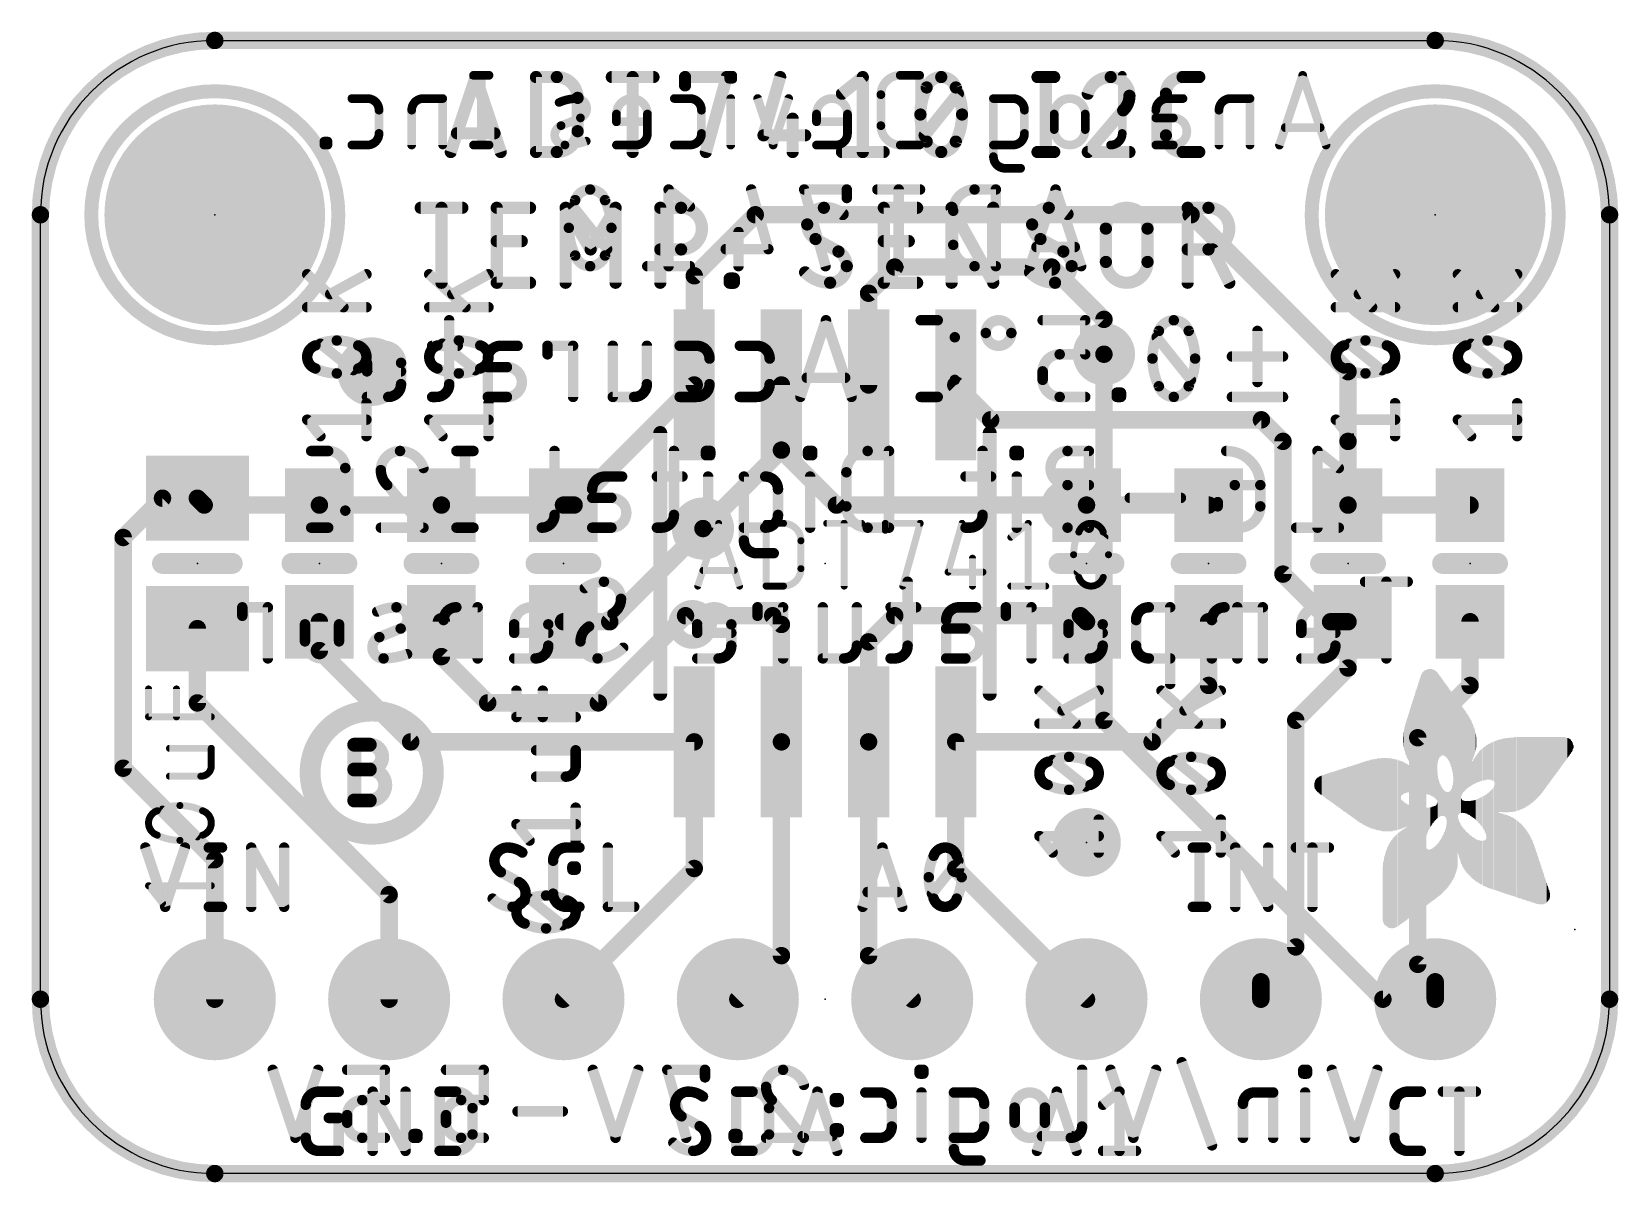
# Model space of a CAD drawing. Extents: x -0.1 to 23, y -0.1 to 16.6.
import ezdxf

# ---------------------------------------------------------------- set-up
doc = ezdxf.new("R2010")
doc.units = 0
for name, color, linetype in [('1', 12, 'CONTINUOUS'), ('16', 5, 'CONTINUOUS'), ('17', 110, 'CONTINUOUS'), ('18', 110, 'CONTINUOUS'), ('20', 31, 'CONTINUOUS'), ('21', 40, 'CONTINUOUS'), ('22', 6, 'CONTINUOUS'), ('23', 53, 'CONTINUOUS'), ('27', 4, 'CONTINUOUS')]:
    doc.layers.add(name, color=color, linetype=linetype)

# ---------------------------------------------------------------- blocks, each defined once
blk = doc.blocks.new('RECT')
blk.add_solid([(-0.5, -0.5), (0.5, -0.5), (-0.5, 0.5), (0.5, 0.5)])
blk = doc.blocks.new('PIE')
at = {"const_width": 0.5}
blk.add_lwpolyline([(0, -0.25, 1), (0, 0.25, 1), (0, -0.25)], format="xyb", dxfattribs=at)
blk = doc.blocks.new('ROUNDP')
at = {"const_width": 0.5}
blk.add_lwpolyline([(0, -0.25, 1), (0, 0.25, 1), (0, -0.25)], format="xyb", dxfattribs=at)
blk = doc.blocks.new('ROUNDV')
at = {"const_width": 0.5}
blk.add_lwpolyline([(0, -0.25, 1), (0, 0.25, 1), (0, -0.25)], format="xyb", dxfattribs=at)

msp = doc.modelspace()

# ---------------------------------------------------------------- linework, layer by layer
at = {"layer": '1', "const_width": 0.254}
for points in [[(10.414, 13.97), (9.525, 13.081)], [(16.764, 13.97), (10.414, 13.97)], [(19.05, 11.684), (16.764, 13.97)], [(9.525, 13.081), (9.525, 11.49)], [(12.446, 13.208), (12.065, 12.827)], [(14.732, 13.208), (12.446, 13.208)], [(15.494, 12.446), (14.732, 13.208)], [(12.065, 12.827), (12.065, 11.49)], [(15.494, 12.446), (15.494, 11.938)], [(19.05, 10.668), (19.05, 11.684)], [(9.525, 11.49), (7.775, 9.74)], [(10.795, 11.49), (10.795, 10.541)], [(13.843, 10.982), (13.335, 11.49)], [(17.7885, 10.982), (13.843, 10.982)], [(18.1022, 10.6683), (17.7885, 10.982)], [(10.795, 10.541), (9.652, 9.398)], [(11.596, 9.74), (10.795, 10.541)], [(18.1022, 10.6683), (18.1022, 8.7338)], [(19.05, 10.668), (19.05, 9.74)], [(1.778, 9.84), (1.2058, 9.2678)], [(2.286, 9.84), (1.778, 9.84)], [(2.386, 9.74), (2.286, 9.84)], [(4.064, 9.74), (2.386, 9.74)], [(5.842, 9.74), (4.064, 9.74)], [(7.62, 9.74), (5.842, 9.74)], [(7.775, 9.74), (7.62, 9.74)], [(15.24, 9.74), (11.596, 9.74)], [(17.018, 9.74), (15.24, 9.74)], [(20.828, 9.74), (19.05, 9.74)], [(19.05, 9.74), (19.05, 9.74)], [(9.652, 9.398), (8.294, 8.04)], [(1.2058, 5.9062), (1.2058, 9.2678)], [(18.796, 8.04), (18.1022, 8.7338)], [(4.064, 8.04), (4.064, 7.62)], [(5.842, 8.04), (5.842, 7.532)], [(8.294, 8.04), (7.62, 8.04)], [(9.398, 8.128), (8.128, 6.858)], [(10.668, 8.128), (9.398, 8.128)], [(10.795, 8.001), (10.668, 8.128)], [(10.795, 8.001), (10.795, 6.29)], [(12.446, 8.128), (12.065, 7.747)], [(15.152, 8.128), (12.446, 8.128)], [(15.24, 8.04), (15.152, 8.128)], [(17.018, 8.04), (17.018, 7.112)], [(19.05, 8.04), (18.796, 8.04)], [(19.05, 8.04), (19.05, 7.366)], [(20.828, 8.04), (20.828, 7.112)], [(2.286, 6.858), (2.286, 7.94)], [(12.065, 7.747), (12.065, 6.29)], [(5.394, 6.29), (4.064, 7.62)], [(6.516, 6.858), (5.842, 7.532)], [(19.05, 7.366), (18.288, 6.604)], [(17.018, 7.112), (16.196, 6.29)], [(20.828, 7.112), (20.066, 6.35)], [(5.08, 4.064), (2.286, 6.858)], [(8.128, 6.858), (6.516, 6.858)], [(18.288, 6.604), (18.288, 3.302)], [(20.066, 6.35), (20.066, 3.048)], [(9.525, 6.29), (5.394, 6.29)], [(9.525, 6.29), (9.525, 4.445)], [(10.795, 6.29), (10.795, 3.175)], [(12.065, 6.29), (12.065, 3.175)], [(13.335, 6.29), (13.335, 4.445)], [(16.196, 6.29), (13.335, 6.29)], [(2.54, 4.572), (1.2058, 5.9062)], [(2.54, 2.54), (2.54, 4.572)], [(9.525, 4.445), (7.62, 2.54)], [(13.335, 4.445), (15.24, 2.54)], [(5.08, 4.064), (5.08, 2.54)], [(10.795, 3.175), (10.16, 2.54)], [(12.065, 3.175), (12.7, 2.54)], [(18.288, 3.302), (17.78, 2.794)], [(20.32, 2.794), (20.066, 3.048)], [(17.78, 2.794), (17.78, 2.54)], [(20.32, 2.54), (20.32, 2.794)]]:
    msp.add_lwpolyline(points, dxfattribs=at)
at = {"layer": '1', "const_width": 0.127}
for points in [[(10.414, 14.0335, 1), (10.414, 13.9065)], [(10.4589, 13.9251, 1), (10.3691, 14.0149)], [(16.8089, 14.0149, 1), (16.7191, 13.9251)], [(16.764, 13.9065, 1), (16.764, 14.0335)], [(9.5885, 13.081, 1), (9.4615, 13.081)], [(9.4801, 13.1259, 1), (9.5699, 13.0361)], [(12.446, 13.2715, 1), (12.446, 13.1445)], [(12.4909, 13.1631, 1), (12.4011, 13.2529)], [(14.7769, 13.2529, 1), (14.6871, 13.1631)], [(14.732, 13.1445, 1), (14.732, 13.2715)], [(12.1285, 12.827, 1), (12.0015, 12.827)], [(12.0201, 12.8719, 1), (12.1099, 12.7821)], [(15.5575, 12.446, 1), (15.4305, 12.446)], [(15.4491, 12.4011, 1), (15.5389, 12.4909)], [(15.4305, 11.938, 1), (15.5575, 11.938)], [(19.1135, 11.684, 1), (18.9865, 11.684)], [(19.0051, 11.6391, 1), (19.0949, 11.7289)], [(9.5699, 11.4451, 1), (9.4801, 11.5349)], [(10.8585, 11.49, 1), (10.7315, 11.49)], [(13.3799, 11.5349, 1), (13.2901, 11.4451)], [(9.4615, 11.49, 1), (9.5885, 11.49)], [(12.0015, 11.49, 1), (12.1285, 11.49)], [(13.843, 11.0455, 1), (13.843, 10.9185)], [(17.8334, 11.0269, 1), (17.7436, 10.9371)], [(17.7885, 10.9185, 1), (17.7885, 11.0455)], [(13.7981, 10.9371, 1), (13.8879, 11.0269)], [(10.8399, 10.5859, 1), (10.7501, 10.4961)], [(10.8399, 10.4961, 1), (10.7501, 10.5859)], [(18.1657, 10.6683, 1), (18.0387, 10.6683)], [(18.0573, 10.6234, 1), (18.1471, 10.7132)], [(19.1135, 10.668, 1), (18.9865, 10.668)], [(18.9865, 10.668, 1), (19.1135, 10.668)], [(10.7315, 10.541, 1), (10.8585, 10.541)], [(1.778, 9.9035, 1), (1.778, 9.7765)], [(1.8229, 9.7951, 1), (1.7331, 9.8849)], [(2.3309, 9.8849, 1), (2.2411, 9.7951)], [(2.286, 9.7765, 1), (2.286, 9.9035)], [(2.386, 9.8035, 1), (2.386, 9.6765)], [(2.3411, 9.6951, 1), (2.4309, 9.7849)], [(4.064, 9.8035, 1), (4.064, 9.6765)], [(4.064, 9.6765, 1), (4.064, 9.8035)], [(5.842, 9.8035, 1), (5.842, 9.6765)], [(5.842, 9.6765, 1), (5.842, 9.8035)], [(7.62, 9.8035, 1), (7.62, 9.6765)], [(7.62, 9.6765, 1), (7.62, 9.8035)], [(7.7301, 9.7849, 1), (7.8199, 9.6951)], [(7.775, 9.6765, 1), (7.775, 9.8035)], [(11.596, 9.8035, 1), (11.596, 9.6765)], [(11.5511, 9.6951, 1), (11.6409, 9.7849)], [(15.24, 9.8035, 1), (15.24, 9.6765)], [(15.24, 9.6765, 1), (15.24, 9.8035)], [(17.018, 9.6765, 1), (17.018, 9.8035)], [(19.05, 9.8035, 1), (19.05, 9.6765)], [(19.0949, 9.7849, 1), (19.0051, 9.6951)], [(18.9865, 9.74, 1), (19.1135, 9.74)], [(19.0051, 9.6951, 1), (19.0949, 9.7849)], [(20.828, 9.6765, 1), (20.828, 9.8035)], [(9.6071, 9.4429, 1), (9.6969, 9.3531)], [(9.6969, 9.3531, 1), (9.6071, 9.4429)], [(1.2693, 9.2678, 1), (1.1423, 9.2678)], [(1.1609, 9.3127, 1), (1.2507, 9.2229)], [(18.1471, 8.7787, 1), (18.0573, 8.6889)], [(18.0387, 8.7338, 1), (18.1657, 8.7338)], [(4.1275, 8.04, 1), (4.0005, 8.04)], [(5.9055, 8.04, 1), (5.7785, 8.04)], [(7.62, 8.1035, 1), (7.62, 7.9765)], [(8.2491, 8.0849, 1), (8.3389, 7.9951)], [(8.294, 7.9765, 1), (8.294, 8.1035)], [(9.398, 8.1915, 1), (9.398, 8.0645)], [(9.4429, 8.0831, 1), (9.3531, 8.1729)], [(10.7129, 8.1729, 1), (10.6231, 8.0831)], [(10.668, 8.0645, 1), (10.668, 8.1915)], [(10.8585, 8.001, 1), (10.7315, 8.001)], [(10.7501, 7.9561, 1), (10.8399, 8.0459)], [(12.446, 8.1915, 1), (12.446, 8.0645)], [(12.4909, 8.0831, 1), (12.4011, 8.1729)], [(15.1969, 8.1729, 1), (15.1071, 8.0831)], [(15.152, 8.0645, 1), (15.152, 8.1915)], [(15.1951, 7.9951, 1), (15.2849, 8.0849)], [(17.0815, 8.04, 1), (16.9545, 8.04)], [(18.796, 8.1035, 1), (18.796, 7.9765)], [(18.7511, 7.9951, 1), (18.8409, 8.0849)], [(19.1135, 8.04, 1), (18.9865, 8.04)], [(19.05, 7.9765, 1), (19.05, 8.1035)], [(20.8915, 8.04, 1), (20.7645, 8.04)], [(2.3495, 7.94, 1), (2.2225, 7.94)], [(12.1285, 7.747, 1), (12.0015, 7.747)], [(4.1089, 7.6649, 1), (4.0191, 7.5751)], [(4.0005, 7.62, 1), (4.1275, 7.62)], [(5.8869, 7.5769, 1), (5.7971, 7.4871)], [(12.0201, 7.7919, 1), (12.1099, 7.7021)], [(5.7785, 7.532, 1), (5.9055, 7.532)], [(18.9865, 7.366, 1), (19.1135, 7.366)], [(19.0949, 7.3211, 1), (19.0051, 7.4109)], [(16.9545, 7.112, 1), (17.0815, 7.112)], [(17.0629, 7.0671, 1), (16.9731, 7.1569)], [(20.7645, 7.112, 1), (20.8915, 7.112)], [(20.8729, 7.0671, 1), (20.7831, 7.1569)], [(2.3309, 6.9029, 1), (2.2411, 6.8131)], [(6.516, 6.9215, 1), (6.516, 6.7945)], [(6.4711, 6.8131, 1), (6.5609, 6.9029)], [(8.0831, 6.9029, 1), (8.1729, 6.8131)], [(8.128, 6.7945, 1), (8.128, 6.9215)], [(2.2225, 6.858, 1), (2.3495, 6.858)], [(18.3515, 6.604, 1), (18.2245, 6.604)], [(18.2431, 6.6489, 1), (18.3329, 6.5591)], [(20.1295, 6.35, 1), (20.0025, 6.35)], [(5.394, 6.3535, 1), (5.394, 6.2265)], [(5.3491, 6.2451, 1), (5.4389, 6.3349)], [(9.5885, 6.29, 1), (9.4615, 6.29)], [(9.525, 6.2265, 1), (9.525, 6.3535)], [(10.8585, 6.29, 1), (10.7315, 6.29)], [(10.7315, 6.29, 1), (10.8585, 6.29)], [(12.1285, 6.29, 1), (12.0015, 6.29)], [(12.0015, 6.29, 1), (12.1285, 6.29)], [(13.3985, 6.29, 1), (13.2715, 6.29)], [(13.335, 6.3535, 1), (13.335, 6.2265)], [(16.1511, 6.3349, 1), (16.2409, 6.2451)], [(16.196, 6.2265, 1), (16.196, 6.3535)], [(20.0211, 6.3949, 1), (20.1109, 6.3051)], [(1.2507, 5.9511, 1), (1.1609, 5.8613)], [(1.1423, 5.9062, 1), (1.2693, 5.9062)], [(2.6035, 4.572, 1), (2.4765, 4.572)], [(2.4951, 4.5271, 1), (2.5849, 4.6169)], [(9.4615, 4.445, 1), (9.5885, 4.445)], [(9.5699, 4.4001, 1), (9.4801, 4.4899)], [(13.3799, 4.4899, 1), (13.2901, 4.4001)], [(13.2715, 4.445, 1), (13.3985, 4.445)], [(5.1435, 4.064, 1), (5.0165, 4.064)], [(5.0351, 4.0191, 1), (5.1249, 4.1089)], [(10.7315, 3.175, 1), (10.8585, 3.175)], [(10.8399, 3.1301, 1), (10.7501, 3.2199)], [(12.1099, 3.2199, 1), (12.0201, 3.1301)], [(12.0015, 3.175, 1), (12.1285, 3.175)], [(18.2245, 3.302, 1), (18.3515, 3.302)], [(18.3329, 3.2571, 1), (18.2431, 3.3469)], [(20.1109, 3.0929, 1), (20.0211, 3.0031)], [(20.0025, 3.048, 1), (20.1295, 3.048)], [(17.8435, 2.794, 1), (17.7165, 2.794)], [(17.7351, 2.8389, 1), (17.8249, 2.7491)], [(20.3835, 2.794, 1), (20.2565, 2.794)], [(20.2751, 2.7491, 1), (20.3649, 2.8389)], [(2.4765, 2.54, 1), (2.6035, 2.54)], [(5.0165, 2.54, 1), (5.1435, 2.54)], [(7.5751, 2.5849, 1), (7.6649, 2.4951)], [(10.1151, 2.5849, 1), (10.2049, 2.4951)], [(12.6551, 2.4951, 1), (12.7449, 2.5849)], [(15.1951, 2.4951, 1), (15.2849, 2.5849)], [(17.7165, 2.54, 1), (17.8435, 2.54)], [(20.2565, 2.54, 1), (20.3835, 2.54)]]:
    msp.add_lwpolyline(points, format="xyb", dxfattribs=at)
at = {"layer": '16'}
for points, const_width in [([(2.54, 16.51, 0.4142), (0, 13.97)], 0.254), ([(2.54, 16.5735, 1), (2.54, 16.4465)], 0.127), ([(2.54, 16.4465, 1), (2.54, 16.5735)], 0.127), ([(22.86, 13.97, 0.4142), (20.32, 16.51)], 0.254), ([(20.32, 16.5735, 1), (20.32, 16.4465)], 0.127), ([(20.32, 16.4465, 1), (20.32, 16.5735)], 0.127), ([(0.0635, 13.97, 1), (-0.0635, 13.97)], 0.127), ([(-0.0635, 13.97, 1), (0.0635, 13.97)], 0.127), ([(22.9235, 13.97, 1), (22.7965, 13.97)], 0.127), ([(22.7965, 13.97, 1), (22.9235, 13.97)], 0.127), ([(15.5575, 11.938, 1), (15.4305, 11.938)], 0.127), ([(15.5389, 6.6489, 1), (15.4491, 6.5591)], 0.127), ([(15.4305, 6.604, 1), (15.5575, 6.604)], 0.127), ([(0, 2.54, 0.4142), (2.54, 0)], 0.254), ([(0.0635, 2.54, 1), (-0.0635, 2.54)], 0.127), ([(-0.0635, 2.54, 1), (0.0635, 2.54)], 0.127), ([(19.558, 2.6035, 1), (19.558, 2.4765)], 0.127), ([(19.5131, 2.4951, 1), (19.6029, 2.5849)], 0.127), ([(20.32, 0, 0.4142), (22.86, 2.54)], 0.254), ([(20.32, 2.4765, 1), (20.32, 2.6035)], 0.127), ([(22.9235, 2.54, 1), (22.7965, 2.54)], 0.127), ([(22.7965, 2.54, 1), (22.9235, 2.54)], 0.127), ([(2.54, 0.0635, 1), (2.54, -0.0635)], 0.127), ([(2.54, -0.0635, 1), (2.54, 0.0635)], 0.127), ([(20.32, 0.0635, 1), (20.32, -0.0635)], 0.127), ([(20.32, -0.0635, 1), (20.32, 0.0635)], 0.127)]:
    msp.add_lwpolyline(points, format="xyb", dxfattribs=dict(at, const_width=const_width))
at = {"layer": '16', "const_width": 0.254}
for points in [[(2.54, 16.51), (20.32, 16.51)], [(0, 2.54), (0, 13.97)], [(22.86, 13.97), (22.86, 2.54)], [(15.494, 11.938), (15.494, 6.604)], [(19.558, 2.54), (15.494, 6.604)], [(20.32, 2.54), (19.558, 2.54)], [(20.32, 0), (2.54, 0)]]:
    msp.add_lwpolyline(points, dxfattribs=at)
at = {"layer": '20'}
for p, q in [((2.54, 16.51), (20.32, 16.51)), ((0, 2.54), (0, 13.97)), ((22.86, 13.97), (22.86, 2.54)), ((20.32, 0), (2.54, 0))]:
    msp.add_line(p, q, dxfattribs=at)
for centre, start, end in [((2.54, 13.97), 90, 180), ((20.32, 13.97), 0, 90), ((2.54, 2.54), 180, 270), ((20.32, 2.54), 270, 0)]:
    msp.add_arc(centre, 2.54, start, end, dxfattribs=at)
at = {"layer": '21'}
for points, const_width in [([(5.9776, 14.8844), (6.3417, 15.9766)], 0.1778), ([(6.3417, 15.9766), (6.7058, 14.8844)], 0.1778), ([(7.2194, 14.8844), (7.2194, 15.9766)], 0.1778), ([(7.2194, 15.9766), (7.5228, 15.9766)], 0.1778), ([(8.3243, 15.9766), (8.9311, 15.9766)], 0.1778), ([(8.6277, 14.8844), (8.6277, 15.9766)], 0.1778), ([(9.3911, 15.8552), (9.3911, 15.9766)], 0.1778), ([(9.3911, 15.9766), (9.9979, 15.9766)], 0.1778), ([(9.9979, 15.9766), (9.6945, 14.8844)], 0.1778), ([(10.7768, 15.9766), (10.5341, 15.1271)], 0.1778), ([(11.6771, 15.7339), (11.9805, 15.9766)], 0.1778), ([(11.9805, 15.9766), (11.9805, 14.8844)], 0.1778), ([(14.5261, 15.9766), (14.7689, 15.9766)], 0.1778), ([(14.6475, 15.9766), (14.6475, 14.8844)], 0.1778), ([(16.6396, 15.9766), (16.8824, 15.9766)], 0.1778), ([(7.8262, 15.6732), (7.8262, 15.1878)], 0.1778), ([(12.8808, 15.1271), (13.3662, 15.7339)], 0.1778), ([(16.3969, 15.1271), (16.3969, 15.7339)], 0.1778), ([(15.7743, 15.4912), (15.2585, 14.8844)], 0.1778), ([(10.9589, 15.3698), (10.9589, 14.8844)], 0.1778), ([(6.6148, 15.1575), (6.0687, 15.1575)], 0.1778), ([(10.5341, 15.1271), (11.1409, 15.1271)], 0.1778), ([(7.5228, 14.8844), (7.2194, 14.8844)], 0.1778), ([(11.6771, 14.8844), (12.2839, 14.8844)], 0.1778), ([(14.5261, 14.8844), (14.7689, 14.8844)], 0.1778), ([(15.2585, 14.8844), (15.8653, 14.8844)], 0.1778), ([(16.8824, 14.8844), (16.6396, 14.8844)], 0.1778), ([(5.5399, 14.0716), (6.1467, 14.0716)], 0.1778), ([(5.8433, 12.9794), (5.8433, 14.0716)], 0.1778), ([(6.6479, 12.9794), (6.6479, 14.0716)], 0.1778), ([(6.6479, 14.0716), (7.1333, 14.0716)], 0.1778), ([(7.6509, 12.9794), (7.6509, 14.0716)], 0.1778), ([(7.6509, 14.0716), (8.015, 13.4648)], 0.1778), ([(8.015, 13.4648), (8.3791, 14.0716)], 0.1778), ([(8.3791, 14.0716), (8.3791, 12.9794)], 0.1778), ([(9.0303, 12.9794), (9.0303, 14.0716)], 0.1778), ([(9.0303, 14.0716), (9.3337, 14.0716)], 0.1778), ([(12.2867, 12.9794), (12.2867, 14.0716)], 0.1778), ([(12.2867, 14.0716), (12.7721, 14.0716)], 0.1778), ([(13.2742, 12.9794), (13.2742, 14.0716)], 0.1778), ([(13.2742, 14.0716), (13.881, 12.9794)], 0.1778), ([(13.881, 12.9794), (13.881, 14.0716)], 0.1778), ([(16.7133, 12.9794), (16.7133, 14.0716)], 0.1778), ([(16.7133, 14.0716), (17.0167, 14.0716)], 0.1778), ([(6.6479, 13.5862), (7.012, 13.5862)], 0.1778), ([(11.626, 13.4345), (11.2923, 13.6165)], 0.1778), ([(12.2867, 13.5862), (12.6508, 13.5862)], 0.1778), ([(14.9026, 13.4345), (14.5689, 13.6165)], 0.1778), ([(15.5221, 13.2828), (15.5221, 13.7682)], 0.1778), ([(16.1289, 13.7682), (16.1289, 13.2828)], 0.1778), ([(9.3337, 13.4648), (9.0303, 13.4648)], 0.1778), ([(17.0167, 13.4648), (16.7133, 13.4648)], 0.1778), ([(17.3201, 12.9794), (17.0774, 13.4648)], 0.1778), ([(7.1333, 12.9794), (6.6479, 12.9794)], 0.1778), ([(10.0421, 12.9794), (10.0421, 13.0401)], 0.1778), ([(10.0421, 13.0401), (10.1027, 13.0401)], 0.1778), ([(10.1027, 12.9794), (10.0421, 12.9794)], 0.1778), ([(10.1027, 13.0401), (10.1027, 12.9794)], 0.1778), ([(12.7721, 12.9794), (12.2867, 12.9794)], 0.1778), ([(9.03, 6.99), (9.03, 10.79)], 0.2032), ([(13.83, 10.79), (13.83, 6.99)], 0.2032), ([(2.794, 8.89), (1.778, 8.89)], 0.3048), ([(3.664, 8.89), (4.464, 8.89)], 0.3048), ([(5.442, 8.89), (6.242, 8.89)], 0.3048), ([(8.02, 8.89), (7.22, 8.89)], 0.3048), ([(15.64, 8.89), (14.84, 8.89)], 0.3048), ([(17.418, 8.89), (16.618, 8.89)], 0.3048), ([(18.65, 8.89), (19.45, 8.89)], 0.3048), ([(20.428, 8.89), (21.228, 8.89)], 0.3048), ([(4.572, 5.4356), (4.572, 6.2484)], 0.2032), ([(4.572, 6.2484), (4.7978, 6.2484)], 0.2032), ([(4.572, 5.8872), (4.7978, 5.8872)], 0.2032), ([(4.7978, 5.4356), (4.572, 5.4356)], 0.2032), ([(1.5294, 4.7498), (1.8172, 3.8862)], 0.1524), ([(1.8172, 3.8862), (2.1051, 4.7498)], 0.1524), ([(2.4528, 4.7498), (2.6447, 4.7498)], 0.1524), ([(2.5487, 4.7498), (2.5487, 3.8862)], 0.1524), ([(3.0709, 3.8862), (3.0709, 4.7498)], 0.1524), ([(3.0709, 4.7498), (3.5506, 3.8862)], 0.1524), ([(3.5506, 3.8862), (3.5506, 4.7498)], 0.1524), ([(7.4687, 4.0781), (7.4687, 4.5579)], 0.1524), ([(7.6606, 4.7498), (7.8525, 4.7498)], 0.1524), ([(8.2676, 4.7498), (8.2676, 3.8862)], 0.1524), ([(11.9789, 3.8862), (12.2668, 4.7498)], 0.1524), ([(12.2668, 4.7498), (12.5547, 3.8862)], 0.1524), ([(12.9893, 4.0781), (13.3731, 4.5579)], 0.1524), ([(16.7891, 4.7498), (16.981, 4.7498)], 0.1524), ([(16.8851, 4.7498), (16.8851, 3.8862)], 0.1524), ([(17.4072, 3.8862), (17.4072, 4.7498)], 0.1524), ([(17.4072, 4.7498), (17.887, 3.8862)], 0.1524), ([(17.887, 3.8862), (17.887, 4.7498)], 0.1524), ([(18.2911, 4.7498), (18.7709, 4.7498)], 0.1524), ([(18.531, 3.8862), (18.531, 4.7498)], 0.1524), ([(6.9724, 4.246), (6.7085, 4.39)], 0.1524), ([(12.4827, 4.1021), (12.0509, 4.1021)], 0.1524), ([(2.4528, 3.8862), (2.6447, 3.8862)], 0.1524), ([(7.8525, 3.8862), (7.6606, 3.8862)], 0.1524), ([(8.2676, 3.8862), (8.6514, 3.8862)], 0.1524), ([(16.7891, 3.8862), (16.981, 3.8862)], 0.1524), ([(4.0567, 1.1938), (4.3445, 1.1938)], 0.1524), ([(4.8401, 0.3302), (4.8401, 1.1938)], 0.1524), ([(4.8401, 1.1938), (5.3199, 0.3302)], 0.1524), ([(5.3199, 0.3302), (5.3199, 1.1938)], 0.1524), ([(5.8155, 0.3302), (5.8155, 1.1938)], 0.1524), ([(5.8155, 1.1938), (6.0554, 1.1938)], 0.1524), ([(10.1349, 0.3302), (10.1349, 1.1938)], 0.1524), ([(10.1349, 1.1938), (10.3748, 1.1938)], 0.1524), ([(11.0318, 0.3302), (11.3196, 1.1938)], 0.1524), ([(11.3196, 1.1938), (11.6075, 0.3302)], 0.1524), ([(14.5189, 0.3302), (14.8068, 1.1938)], 0.1524), ([(14.8068, 1.1938), (15.0947, 0.3302)], 0.1524), ([(15.4813, 1.0019), (15.7212, 1.1938)], 0.1524), ([(15.7212, 1.1938), (15.7212, 0.3302)], 0.1524), ([(19.9196, 1.1938), (20.1115, 1.1938)], 0.1524), ([(20.4325, 1.1938), (20.9123, 1.1938)], 0.1524), ([(20.6724, 0.3302), (20.6724, 1.1938)], 0.1524), ([(3.8648, 0.5221), (3.8648, 1.0019)], 0.1524), ([(6.2952, 0.9539), (6.2952, 0.5701)], 0.1524), ([(10.6147, 0.9539), (10.6147, 0.5701)], 0.1524), ([(19.7277, 0.5221), (19.7277, 1.0019)], 0.1524), ([(4.2006, 0.81), (4.3445, 0.81)], 0.1524), ([(4.3445, 0.81), (4.3445, 0.3302)], 0.1524), ([(9.6043, 0.69), (9.3404, 0.834)], 0.1524), ([(11.5355, 0.5461), (11.1037, 0.5461)], 0.1524), ([(15.0227, 0.5461), (14.5909, 0.5461)], 0.1524), ([(4.3445, 0.3302), (4.0567, 0.3302)], 0.1524), ([(6.0554, 0.3302), (5.8155, 0.3302)], 0.1524), ([(10.3748, 0.3302), (10.1349, 0.3302)], 0.1524), ([(15.4813, 0.3302), (15.9611, 0.3302)], 0.1524), ([(20.1115, 0.3302), (19.9196, 0.3302)], 0.1524)]:
    msp.add_lwpolyline(points, dxfattribs=dict(at, const_width=const_width))
for points, const_width in [([(6.3839, 15.9907, 1), (6.2995, 15.9625)], 0.0889), ([(6.3839, 15.9625, 1), (6.2995, 15.9907)], 0.0889), ([(7.2194, 16.0211, 1), (7.2194, 15.9322)], 0.0889), ([(7.2639, 15.9766, 1), (7.175, 15.9766)], 0.0889), ([(7.5228, 16.0211, 1), (7.5228, 15.9322)], 0.0889), ([(7.8262, 15.6732, 0.4142), (7.5228, 15.9766)], 0.1778), ([(7.5228, 15.9322, 1), (7.5228, 16.0211)], 0.0889), ([(8.3243, 16.0211, 1), (8.3243, 15.9322)], 0.0889), ([(8.6722, 15.9766, 1), (8.5833, 15.9766)], 0.0889), ([(8.9311, 15.9322, 1), (8.9311, 16.0211)], 0.0889), ([(9.3911, 16.0211, 1), (9.3911, 15.9322)], 0.0889), ([(9.4356, 15.9766, 1), (9.3467, 15.9766)], 0.0889), ([(10.0407, 15.9647, 1), (9.9551, 15.9885)], 0.0889), ([(9.9979, 15.9322, 1), (9.9979, 16.0211)], 0.0889), ([(10.8196, 15.9644, 1), (10.7341, 15.9888)], 0.0889), ([(12.025, 15.9766, 1), (11.9361, 15.9766)], 0.0889), ([(12.0083, 15.9419, 1), (11.9527, 16.0113)], 0.0889), ([(13.1235, 15.9766, 0.3205), (12.9111, 15.8249)], 0.1778), ([(13.3359, 15.8249, 0.3205), (13.1235, 15.9766)], 0.1778), ([(13.1235, 16.021, 1), (13.1235, 15.9322)], 0.0889), ([(13.1235, 15.9322, 1), (13.1235, 16.0211)], 0.0889), ([(14.5261, 16.0211, 1), (14.5261, 15.9322)], 0.0889), ([(14.6919, 15.9766, 1), (14.603, 15.9766)], 0.0889), ([(14.7689, 15.9322, 1), (14.7689, 16.0211)], 0.0889), ([(15.5922, 15.9766, 0.3252), (15.2585, 15.7339)], 0.1778), ([(15.5922, 16.0211, 1), (15.5922, 15.9322)], 0.0889), ([(15.8653, 15.7035, 0.4142), (15.5922, 15.9766)], 0.1778), ([(15.5922, 15.9322, 1), (15.5922, 16.021)], 0.0889), ([(16.6396, 15.9766, 0.4142), (16.3969, 15.7339)], 0.1778), ([(16.6396, 16.0211, 1), (16.6396, 15.9322)], 0.0889), ([(16.6397, 15.9322, 1), (16.6396, 16.021)], 0.0889), ([(16.8824, 15.9322, 1), (16.8824, 16.0211)], 0.0889), ([(2.54, 12.17, 1), (2.54, 15.77, 1), (2.54, 12.17)], 0.2032), ([(7.8706, 15.6732, 1), (7.7817, 15.6732)], 0.0889), ([(7.7817, 15.6732, 1), (7.8706, 15.6732)], 0.0889), ([(9.3467, 15.8552, 1), (9.4356, 15.8552)], 0.0889), ([(11.6493, 15.7686, 1), (11.7049, 15.6992)], 0.0889), ([(12.9111, 15.8249, 0.1139), (12.8201, 15.4305)], 0.1778), ([(12.8691, 15.8393, 1), (12.9532, 15.8105)], 0.0889), ([(12.9511, 15.8054, 1), (12.8712, 15.8444)], 0.0889), ([(13.3758, 15.8444, 1), (13.2959, 15.8054)], 0.0889), ([(13.4269, 15.4305, 0.1139), (13.3359, 15.8249)], 0.1778), ([(13.2938, 15.8105, 1), (13.3779, 15.8393)], 0.0889), ([(13.4009, 15.7061, 1), (13.3315, 15.7617)], 0.0889), ([(15.2162, 15.7476, 1), (15.3008, 15.7202)], 0.0889), ([(15.7743, 15.4912, 0.2053), (15.8653, 15.7035)], 0.1778), ([(15.9097, 15.7035, 1), (15.8208, 15.7036)], 0.0889), ([(15.8208, 15.7035, 1), (15.9097, 15.7035)], 0.0889), ([(16.4414, 15.7339, 1), (16.3525, 15.7339)], 0.0889), ([(16.3525, 15.7339, 1), (16.4414, 15.7339)], 0.0889), ([(20.32, 12.17, 1), (20.32, 15.77, 1), (20.32, 12.17)], 0.2032), ([(12.8201, 15.4305, 0.1139), (12.9111, 15.0361)], 0.1778), ([(12.8646, 15.4305, 1), (12.7757, 15.4305)], 0.0889), ([(13.3359, 15.0361, 0.1139), (13.4269, 15.4305)], 0.1778), ([(13.4713, 15.4305, 1), (13.3824, 15.4305)], 0.0889), ([(15.7436, 15.5234, 1), (15.8049, 15.459)], 0.0889), ([(15.8081, 15.4624, 1), (15.7404, 15.52)], 0.0889), ([(7.5228, 14.8844, 0.4142), (7.8262, 15.1878)], 0.1778), ([(7.8706, 15.1878, 1), (7.7817, 15.1878)], 0.0889), ([(11.0033, 15.3698, 1), (10.9144, 15.3698)], 0.0889), ([(12.7757, 15.4305, 1), (12.8646, 15.4305)], 0.0889), ([(13.3824, 15.4305, 1), (13.4713, 15.4305)], 0.0889), ([(6.0687, 15.2019, 1), (6.0687, 15.113)], 0.0889), ([(6.6148, 15.113, 1), (6.6148, 15.2019)], 0.0889), ([(7.7817, 15.1878, 1), (7.8706, 15.1878)], 0.0889), ([(10.5341, 15.1716, 1), (10.5341, 15.0827)], 0.0889), ([(10.4914, 15.1393, 1), (10.5769, 15.1149)], 0.0889), ([(11.1409, 15.0827, 1), (11.1409, 15.1716)], 0.0889), ([(12.8461, 15.1549, 1), (12.9155, 15.0993)], 0.0889), ([(12.9111, 15.0361, 0.3205), (13.1235, 14.8844)], 0.1778), ([(12.9532, 15.0505, 1), (12.8691, 15.0217)], 0.0889), ([(12.8712, 15.0166, 1), (12.9511, 15.0556)], 0.0889), ([(13.1235, 14.8844, 0.3205), (13.3359, 15.0361)], 0.1778), ([(13.2959, 15.0556, 1), (13.3758, 15.0166)], 0.0889), ([(13.3779, 15.0217, 1), (13.2938, 15.0505)], 0.0889), ([(16.3969, 15.1271, 0.4142), (16.6396, 14.8844)], 0.1778), ([(16.4414, 15.1271, 1), (16.3525, 15.1271)], 0.0889), ([(16.3525, 15.1271, 1), (16.4414, 15.1271)], 0.0889), ([(5.9355, 14.8985, 1), (6.0198, 14.8703)], 0.0889), ([(6.6636, 14.8703, 1), (6.7479, 14.8985)], 0.0889), ([(7.2194, 14.9289, 1), (7.2194, 14.84)], 0.0889), ([(7.175, 14.8844, 1), (7.2639, 14.8844)], 0.0889), ([(7.5228, 14.9289, 1), (7.5228, 14.84)], 0.0889), ([(7.5228, 14.84, 1), (7.5228, 14.9289)], 0.0889), ([(8.5833, 14.8844, 1), (8.6722, 14.8844)], 0.0889), ([(9.6517, 14.8963, 1), (9.7373, 14.8725)], 0.0889), ([(10.9144, 14.8844, 1), (11.0033, 14.8844)], 0.0889), ([(11.6771, 14.9289, 1), (11.6771, 14.84)], 0.0889), ([(11.9361, 14.8844, 1), (12.025, 14.8844)], 0.0889), ([(12.2839, 14.84, 1), (12.2839, 14.9289)], 0.0889), ([(13.1235, 14.9288, 1), (13.1235, 14.84)], 0.0889), ([(13.1235, 14.84, 1), (13.1235, 14.9288)], 0.0889), ([(14.5261, 14.9289, 1), (14.5261, 14.84)], 0.0889), ([(14.603, 14.8844, 1), (14.6919, 14.8844)], 0.0889), ([(14.7689, 14.84, 1), (14.7689, 14.9289)], 0.0889), ([(15.2585, 14.9289, 1), (15.2585, 14.84)], 0.0889), ([(15.2246, 14.9132, 1), (15.2924, 14.8556)], 0.0889), ([(15.8653, 14.84, 1), (15.8653, 14.9289)], 0.0889), ([(16.6396, 14.9289, 1), (16.6396, 14.84)], 0.0889), ([(16.6396, 14.84, 1), (16.6396, 14.9289)], 0.0889), ([(16.8824, 14.84, 1), (16.8824, 14.9289)], 0.0889), ([(5.5399, 14.116, 1), (5.5399, 14.0272)], 0.0889), ([(5.8877, 14.0716, 1), (5.7988, 14.0716)], 0.0889), ([(6.1467, 14.0272, 1), (6.1467, 14.116)], 0.0889), ([(6.6924, 14.0716, 1), (6.6035, 14.0716)], 0.0889), ([(6.6479, 14.116, 1), (6.6479, 14.0272)], 0.0889), ([(7.1333, 14.0272, 1), (7.1333, 14.116)], 0.0889), ([(7.6954, 14.0716, 1), (7.6065, 14.0716)], 0.0889), ([(7.689, 14.0945, 1), (7.6128, 14.0487)], 0.0889), ([(8.4235, 14.0716, 1), (8.3346, 14.0716)], 0.0889), ([(8.4172, 14.0487, 1), (8.3409, 14.0945)], 0.0889), ([(9.0747, 14.0716, 1), (8.9858, 14.0716)], 0.0889), ([(9.0303, 14.116, 1), (9.0303, 14.0272)], 0.0889), ([(9.3337, 13.4648, 1), (9.3337, 14.0716)], 0.1778), ([(9.3337, 14.116, 1), (9.3337, 14.0272)], 0.0889), ([(9.3337, 14.0272, 1), (9.3337, 14.116)], 0.0889), ([(11.4137, 14.0716, 0.4142), (11.1709, 13.8289)], 0.1778), ([(11.6867, 13.9806, 0.1623), (11.4137, 14.0716)], 0.1778), ([(11.4136, 14.116, 1), (11.4137, 14.0272)], 0.0889), ([(11.4137, 14.0272, 1), (11.4137, 14.116)], 0.0889), ([(12.3312, 14.0716, 1), (12.2423, 14.0716)], 0.0889), ([(12.2867, 14.116, 1), (12.2867, 14.0272)], 0.0889), ([(12.7721, 14.0272, 1), (12.7721, 14.116)], 0.0889), ([(13.3186, 14.0716, 1), (13.2297, 14.0716)], 0.0889), ([(13.3131, 14.0932, 1), (13.2353, 14.05)], 0.0889), ([(13.9254, 14.0716, 1), (13.8365, 14.0716)], 0.0889), ([(14.6902, 14.0716, 0.4142), (14.4475, 13.8289)], 0.1778), ([(14.9633, 13.9806, 0.1623), (14.6902, 14.0716)], 0.1778), ([(14.6902, 14.116, 1), (14.6902, 14.0272)], 0.0889), ([(14.6902, 14.0272, 1), (14.6902, 14.116)], 0.0889), ([(16.1289, 13.7682, 1), (15.5221, 13.7682)], 0.1778), ([(16.7578, 14.0716, 1), (16.6689, 14.0716)], 0.0889), ([(16.7133, 14.116, 1), (16.7133, 14.0272)], 0.0889), ([(17.0167, 13.4648, 1), (17.0167, 14.0716)], 0.1778), ([(17.0167, 14.116, 1), (17.0167, 14.0272)], 0.0889), ([(17.0167, 14.0272, 1), (17.0167, 14.116)], 0.0889), ([(11.1709, 13.8289, 0.2656), (11.2923, 13.6165)], 0.1778), ([(11.2154, 13.8289, 1), (11.1265, 13.8289)], 0.0889), ([(11.1265, 13.8289, 1), (11.2154, 13.8289)], 0.0889), ([(11.66, 13.945, 1), (11.7134, 14.0161)], 0.0889), ([(14.4475, 13.8289, 0.2656), (14.5689, 13.6165)], 0.1778), ([(14.492, 13.8289, 1), (14.4031, 13.8289)], 0.0889), ([(14.4031, 13.8289, 1), (14.492, 13.8289)], 0.0889), ([(14.9366, 13.945, 1), (14.99, 14.0161)], 0.0889), ([(6.6479, 13.6306, 1), (6.6479, 13.5417)], 0.0889), ([(7.012, 13.5417, 1), (7.012, 13.6306)], 0.0889), ([(11.3136, 13.6555, 1), (11.271, 13.5775)], 0.0889), ([(11.2697, 13.5782, 1), (11.3149, 13.6548)], 0.0889), ([(12.2867, 13.6306, 1), (12.2867, 13.5417)], 0.0889), ([(12.6508, 13.5417, 1), (12.6508, 13.6306)], 0.0889), ([(14.5902, 13.6555, 1), (14.5476, 13.5775)], 0.0889), ([(14.5463, 13.5782, 1), (14.5915, 13.6548)], 0.0889), ([(15.5665, 13.7682, 1), (15.4776, 13.7682)], 0.0889), ([(15.4776, 13.7682, 1), (15.5665, 13.7682)], 0.0889), ([(16.1733, 13.7682, 1), (16.0844, 13.7682)], 0.0889), ([(16.0844, 13.7682, 1), (16.1733, 13.7682)], 0.0889), ([(7.9769, 13.4877, 1), (8.0531, 13.442)], 0.0889), ([(7.9769, 13.442, 1), (8.0531, 13.4877)], 0.0889), ([(9.0303, 13.5093, 1), (9.0303, 13.4204)], 0.0889), ([(9.3337, 13.5093, 1), (9.3337, 13.4204)], 0.0889), ([(9.3337, 13.4204, 1), (9.3337, 13.5093)], 0.0889), ([(11.7474, 13.2221, 0.2656), (11.626, 13.4345)], 0.1778), ([(11.6486, 13.4728, 1), (11.6035, 13.3962)], 0.0889), ([(11.6047, 13.3955, 1), (11.6473, 13.4735)], 0.0889), ([(15.024, 13.2221, 0.2656), (14.9026, 13.4345)], 0.1778), ([(14.9252, 13.4728, 1), (14.8801, 13.3962)], 0.0889), ([(14.8813, 13.3955, 1), (14.9239, 13.4735)], 0.0889), ([(16.7133, 13.5093, 1), (16.7133, 13.4204)], 0.0889), ([(17.0167, 13.5093, 1), (17.0167, 13.4204)], 0.0889), ([(17.0167, 13.4204, 1), (17.0167, 13.5093)], 0.0889), ([(17.1171, 13.4847, 1), (17.0376, 13.4449)], 0.0889), ([(11.1406, 13.1311, 0.2), (11.5047, 12.9794)], 0.1778), ([(11.1722, 13.1624, 1), (11.109, 13.0998)], 0.0889), ([(11.5047, 12.9794, 0.4142), (11.7474, 13.2221)], 0.1778), ([(11.7918, 13.2221, 1), (11.7029, 13.2221)], 0.0889), ([(11.7029, 13.2221, 1), (11.7918, 13.2221)], 0.0889), ([(14.4172, 13.1311, 0.2), (14.7813, 12.9794)], 0.1778), ([(14.4488, 13.1624, 1), (14.3856, 13.0998)], 0.0889), ([(14.7813, 12.9794, 0.4142), (15.024, 13.2221)], 0.1778), ([(15.0684, 13.2221, 1), (14.9795, 13.2221)], 0.0889), ([(14.9795, 13.2221, 1), (15.0684, 13.2221)], 0.0889), ([(15.5221, 13.2828, 1), (16.1289, 13.2828)], 0.1778), ([(15.5665, 13.2828, 1), (15.4776, 13.2828)], 0.0889), ([(15.4776, 13.2828, 1), (15.5665, 13.2828)], 0.0889), ([(16.1733, 13.2828, 1), (16.0844, 13.2828)], 0.0889), ([(16.0844, 13.2828, 1), (16.1733, 13.2828)], 0.0889), ([(5.7988, 12.9794, 1), (5.8877, 12.9794)], 0.0889), ([(6.6479, 13.0238, 1), (6.6479, 12.935)], 0.0889), ([(6.6035, 12.9794, 1), (6.6924, 12.9794)], 0.0889), ([(7.1333, 12.935, 1), (7.1333, 13.0238)], 0.0889), ([(7.6065, 12.9794, 1), (7.6954, 12.9794)], 0.0889), ([(8.3346, 12.9794, 1), (8.4235, 12.9794)], 0.0889), ([(8.9858, 12.9794, 1), (9.0747, 12.9794)], 0.0889), ([(10.0865, 13.0401, 1), (9.9976, 13.0401)], 0.0889), ([(10.0421, 13.0845, 1), (10.0421, 12.9956)], 0.0889), ([(9.9976, 12.9794, 1), (10.0865, 12.9794)], 0.0889), ([(10.0421, 13.0238, 1), (10.0421, 12.935)], 0.0889), ([(10.1472, 13.0401, 1), (10.0583, 13.0401)], 0.0889), ([(10.0583, 12.9794, 1), (10.1472, 12.9794)], 0.0889), ([(10.1027, 12.9956, 1), (10.1027, 13.0845)], 0.0889), ([(10.1027, 12.935, 1), (10.1027, 13.0238)], 0.0889), ([(11.5047, 13.0238, 1), (11.5047, 12.9349)], 0.0889), ([(11.5047, 12.935, 1), (11.5047, 13.0238)], 0.0889), ([(12.2867, 13.0238, 1), (12.2867, 12.935)], 0.0889), ([(12.2423, 12.9794, 1), (12.3312, 12.9794)], 0.0889), ([(12.7721, 12.935, 1), (12.7721, 13.0238)], 0.0889), ([(13.2297, 12.9794, 1), (13.3186, 12.9794)], 0.0889), ([(13.8365, 12.9794, 1), (13.9254, 12.9794)], 0.0889), ([(13.8421, 12.9578, 1), (13.9198, 13.001)], 0.0889), ([(14.7813, 13.0238, 1), (14.7813, 12.9349)], 0.0889), ([(14.7813, 12.935, 1), (14.7813, 13.0238)], 0.0889), ([(16.6689, 12.9794, 1), (16.7578, 12.9794)], 0.0889), ([(17.2803, 12.9595, 1), (17.3599, 12.9993)], 0.0889), ([(9.0808, 10.79, 1), (8.9792, 10.79)], 0.1016), ([(13.8808, 10.79, 1), (13.7792, 10.79)], 0.1016), ([(1.778, 8.9662, 1), (1.778, 8.8138)], 0.1524), ([(2.794, 8.8138, 1), (2.794, 8.9662)], 0.1524), ([(3.664, 8.9662, 1), (3.664, 8.8138)], 0.1524), ([(4.464, 8.8138, 1), (4.464, 8.9662)], 0.1524), ([(5.442, 8.9662, 1), (5.442, 8.8138)], 0.1524), ([(6.242, 8.8138, 1), (6.242, 8.9662)], 0.1524), ([(7.22, 8.9662, 1), (7.22, 8.8138)], 0.1524), ([(8.02, 8.8138, 1), (8.02, 8.9662)], 0.1524), ([(14.84, 8.9662, 1), (14.84, 8.8138)], 0.1524), ([(15.64, 8.8138, 1), (15.64, 8.9662)], 0.1524), ([(16.618, 8.9662, 1), (16.618, 8.8138)], 0.1524), ([(17.418, 8.8138, 1), (17.418, 8.9662)], 0.1524), ([(18.65, 8.9662, 1), (18.65, 8.8138)], 0.1524), ([(19.45, 8.8138, 1), (19.45, 8.9662)], 0.1524), ([(20.428, 8.9662, 1), (20.428, 8.8138)], 0.1524), ([(21.228, 8.8138, 1), (21.228, 8.9662)], 0.1524), ([(9.4996, 7.747, 1), (9.4996, 8.255, 1), (9.4996, 7.747)], 0.2032), ([(8.9792, 6.99, 1), (9.0808, 6.99)], 0.1016), ([(13.7792, 6.99, 1), (13.8808, 6.99)], 0.1016), ([(4.826, 4.944, 1), (4.826, 6.74, 1), (4.826, 4.944)], 0.3048), ([(4.6228, 6.2484, 1), (4.5212, 6.2484)], 0.1016), ([(4.572, 6.2992, 1), (4.572, 6.1976)], 0.1016), ([(4.7978, 5.8872, 1), (4.7978, 6.2484)], 0.2032), ([(4.7978, 6.2992, 1), (4.7978, 6.1976)], 0.1016), ([(4.7978, 6.1976, 1), (4.7978, 6.2992)], 0.1016), ([(4.572, 5.938, 1), (4.572, 5.8364)], 0.1016), ([(4.7978, 5.4356, 1), (4.7978, 5.8872)], 0.2032), ([(4.7978, 5.938, 1), (4.7978, 5.8364)], 0.1016), ([(4.7978, 5.9379, 1), (4.7978, 5.8364)], 0.1016), ([(4.7978, 5.8364, 1), (4.7978, 5.938)], 0.1016), ([(4.572, 5.4864, 1), (4.572, 5.3848)], 0.1016), ([(4.5212, 5.4356, 1), (4.6228, 5.4356)], 0.1016), ([(4.7978, 5.4864, 1), (4.7978, 5.3848)], 0.1016), ([(4.7978, 5.3848, 1), (4.7978, 5.4864)], 0.1016), ([(1.5655, 4.7618, 1), (1.4932, 4.7378)], 0.0762), ([(2.1412, 4.7378, 1), (2.069, 4.7618)], 0.0762), ([(2.4528, 4.7879, 1), (2.4528, 4.7117)], 0.0762), ([(2.5868, 4.7498, 1), (2.5106, 4.7498)], 0.0762), ([(2.6447, 4.7117, 1), (2.6447, 4.7879)], 0.0762), ([(3.109, 4.7498, 1), (3.0328, 4.7498)], 0.0762), ([(3.1042, 4.7683, 1), (3.0376, 4.7313)], 0.0762), ([(3.5887, 4.7498, 1), (3.5125, 4.7498)], 0.0762), ([(6.8045, 4.7498, 0.4142), (6.6126, 4.5579)], 0.1524), ([(6.6126, 4.5579, 0.2656), (6.7085, 4.39)], 0.1524), ([(6.6507, 4.5579, 1), (6.5745, 4.5579)], 0.0762), ([(7.0204, 4.6778, 0.1623), (6.8045, 4.7498)], 0.1524), ([(6.8045, 4.7879, 1), (6.8045, 4.7117)], 0.0762), ([(6.8045, 4.7117, 1), (6.8045, 4.7879)], 0.0762), ([(6.9975, 4.6474, 1), (7.0433, 4.7083)], 0.0762), ([(7.6606, 4.7498, 0.4142), (7.4687, 4.5579)], 0.1524), ([(7.5068, 4.5579, 1), (7.4306, 4.5579)], 0.0762), ([(7.6606, 4.7879, 1), (7.6606, 4.7117)], 0.0762), ([(7.6606, 4.7117, 1), (7.6606, 4.7879)], 0.0762), ([(7.8525, 4.7117, 1), (7.8525, 4.7879)], 0.0762), ([(8.3057, 4.7498, 1), (8.2295, 4.7498)], 0.0762), ([(12.3029, 4.7618, 1), (12.2306, 4.7378)], 0.0762), ([(12.3029, 4.7378, 1), (12.2306, 4.7618)], 0.0762), ([(13.0133, 4.6299, 0.1139), (12.9413, 4.318)], 0.1524), ([(12.9772, 4.6422, 1), (13.0493, 4.6175)], 0.0762), ([(13.1812, 4.7498, 0.3205), (13.0133, 4.6299)], 0.1524), ([(13.0475, 4.6132, 1), (12.979, 4.6465)], 0.0762), ([(13.3491, 4.6299, 0.3205), (13.1812, 4.7498)], 0.1524), ([(13.1812, 4.7879, 1), (13.1812, 4.7117)], 0.0762), ([(13.1812, 4.7117, 1), (13.1812, 4.7879)], 0.0762), ([(13.4211, 4.318, 0.1139), (13.3491, 4.6299)], 0.1524), ([(13.3834, 4.6465, 1), (13.3149, 4.6132)], 0.0762), ([(13.3131, 4.6175, 1), (13.3852, 4.6422)], 0.0762), ([(13.4029, 4.5341, 1), (13.3433, 4.5817)], 0.0762), ([(16.7891, 4.7879, 1), (16.7891, 4.7117)], 0.0762), ([(16.9232, 4.7498, 1), (16.847, 4.7498)], 0.0762), ([(16.981, 4.7117, 1), (16.981, 4.7879)], 0.0762), ([(17.4453, 4.7498, 1), (17.3691, 4.7498)], 0.0762), ([(17.4405, 4.7683, 1), (17.3739, 4.7313)], 0.0762), ([(17.9251, 4.7498, 1), (17.8489, 4.7498)], 0.0762), ([(18.2911, 4.7879, 1), (18.2911, 4.7117)], 0.0762), ([(18.5691, 4.7498, 1), (18.4929, 4.7498)], 0.0762), ([(18.7709, 4.7117, 1), (18.7709, 4.7879)], 0.0762), ([(6.5745, 4.5579, 1), (6.6507, 4.5579)], 0.0762), ([(6.7268, 4.4234, 1), (6.6903, 4.3565)], 0.0762), ([(6.6892, 4.3571, 1), (6.7279, 4.4228)], 0.0762), ([(7.4306, 4.5579, 1), (7.5068, 4.5579)], 0.0762), ([(12.9413, 4.318, 0.1139), (13.0133, 4.0061)], 0.1524), ([(12.9794, 4.318, 1), (12.9032, 4.318)], 0.0762), ([(13.3491, 4.0061, 0.1139), (13.4211, 4.318)], 0.1524), ([(13.4592, 4.318, 1), (13.383, 4.318)], 0.0762), ([(6.9918, 4.2789, 1), (6.9531, 4.2132)], 0.0762), ([(7.0684, 4.0781, 0.2656), (6.9724, 4.246)], 0.1524), ([(6.9542, 4.2126, 1), (6.9907, 4.2795)], 0.0762), ([(12.0509, 4.1402, 1), (12.0509, 4.064)], 0.0762), ([(12.4827, 4.064, 1), (12.4827, 4.1402)], 0.0762), ([(12.9032, 4.318, 1), (12.9794, 4.318)], 0.0762), ([(13.383, 4.318, 1), (13.4592, 4.318)], 0.0762), ([(1.7811, 3.8982, 1), (1.8534, 3.8742)], 0.0762), ([(1.7811, 3.8742, 1), (1.8534, 3.8982)], 0.0762), ([(2.4528, 3.9243, 1), (2.4528, 3.8481)], 0.0762), ([(2.6447, 3.8481, 1), (2.6447, 3.9243)], 0.0762), ([(3.5173, 3.8677, 1), (3.5839, 3.9047)], 0.0762), ([(6.6157, 4.033, 1), (6.5615, 3.9793)], 0.0762), ([(6.5886, 4.0061, 0.2), (6.8765, 3.8862)], 0.1524), ([(6.8765, 3.8862, 0.4142), (7.0684, 4.0781)], 0.1524), ([(6.8765, 3.9243, 1), (6.8765, 3.8481)], 0.0762), ([(6.8765, 3.8481, 1), (6.8765, 3.9243)], 0.0762), ([(7.1065, 4.0781, 1), (7.0303, 4.0781)], 0.0762), ([(7.0303, 4.0781, 1), (7.1065, 4.0781)], 0.0762), ([(7.4687, 4.0781, 0.4142), (7.6606, 3.8862)], 0.1524), ([(7.5068, 4.0781, 1), (7.4306, 4.0781)], 0.0762), ([(7.4306, 4.0781, 1), (7.5068, 4.0781)], 0.0762), ([(7.6606, 3.9243, 1), (7.6606, 3.8481)], 0.0762), ([(7.6606, 3.8481, 1), (7.6606, 3.9243)], 0.0762), ([(7.8525, 3.8481, 1), (7.8525, 3.9243)], 0.0762), ([(8.2676, 3.9243, 1), (8.2676, 3.8481)], 0.0762), ([(8.6514, 3.8481, 1), (8.6514, 3.9243)], 0.0762), ([(11.9428, 3.8982, 1), (12.0151, 3.8742)], 0.0762), ([(12.5185, 3.8742, 1), (12.5908, 3.8982)], 0.0762), ([(12.9595, 4.1019, 1), (13.019, 4.0543)], 0.0762), ([(13.0493, 4.0185, 1), (12.9772, 3.9938)], 0.0762), ([(13.0133, 4.0061, 0.3205), (13.1812, 3.8862)], 0.1524), ([(12.979, 3.9894, 1), (13.0475, 4.0228)], 0.0762), ([(13.1812, 3.8862, 0.3205), (13.3491, 4.0061)], 0.1524), ([(13.1812, 3.9243, 1), (13.1812, 3.8481)], 0.0762), ([(13.1812, 3.8481, 1), (13.1812, 3.9243)], 0.0762), ([(13.3149, 4.0228, 1), (13.3834, 3.9894)], 0.0762), ([(13.3851, 3.9938, 1), (13.3131, 4.0185)], 0.0762), ([(16.7891, 3.9243, 1), (16.7891, 3.8481)], 0.0762), ([(16.981, 3.8481, 1), (16.981, 3.9243)], 0.0762), ([(17.8537, 3.8677, 1), (17.9203, 3.9047)], 0.0762), ([(2.5106, 3.8862, 1), (2.5868, 3.8862)], 0.0762), ([(3.0328, 3.8862, 1), (3.109, 3.8862)], 0.0762), ([(3.5125, 3.8862, 1), (3.5887, 3.8862)], 0.0762), ([(8.2295, 3.8862, 1), (8.3057, 3.8862)], 0.0762), ([(16.847, 3.8862, 1), (16.9232, 3.8862)], 0.0762), ([(17.3691, 3.8862, 1), (17.4453, 3.8862)], 0.0762), ([(17.8489, 3.8862, 1), (17.9251, 3.8862)], 0.0762), ([(18.4929, 3.8862, 1), (18.5691, 3.8862)], 0.0762), ([(4.0567, 1.1938, 0.4142), (3.8648, 1.0019)], 0.1524), ([(4.0567, 1.2319, 1), (4.0567, 1.1557)], 0.0762), ([(4.0567, 1.1557, 1), (4.0567, 1.2319)], 0.0762), ([(4.3445, 1.1557, 1), (4.3445, 1.2319)], 0.0762), ([(4.8782, 1.1938, 1), (4.802, 1.1938)], 0.0762), ([(4.8734, 1.2123, 1), (4.8068, 1.1753)], 0.0762), ([(5.358, 1.1938, 1), (5.2818, 1.1938)], 0.0762), ([(5.8536, 1.1938, 1), (5.7774, 1.1938)], 0.0762), ([(5.8155, 1.2319, 1), (5.8155, 1.1557)], 0.0762), ([(6.2952, 0.9539, 0.4142), (6.0554, 1.1938)], 0.1524), ([(6.0554, 1.2319, 1), (6.0554, 1.1557)], 0.0762), ([(6.0554, 1.1557, 1), (6.0554, 1.2319)], 0.0762), ([(9.4364, 1.1938, 0.4142), (9.2445, 1.0019)], 0.1524), ([(9.6523, 1.1218, 0.1623), (9.4364, 1.1938)], 0.1524), ([(9.4364, 1.2319, 1), (9.4364, 1.1557)], 0.0762), ([(9.4364, 1.1557, 1), (9.4364, 1.2319)], 0.0762), ([(9.6294, 1.0914, 1), (9.6751, 1.1523)], 0.0762), ([(10.173, 1.1938, 1), (10.0968, 1.1938)], 0.0762), ([(10.1349, 1.2319, 1), (10.1349, 1.1557)], 0.0762), ([(10.6147, 0.9539, 0.4142), (10.3748, 1.1938)], 0.1524), ([(10.3748, 1.2319, 1), (10.3748, 1.1557)], 0.0762), ([(10.3748, 1.1557, 1), (10.3748, 1.2319)], 0.0762), ([(11.3558, 1.2058, 1), (11.2835, 1.1818)], 0.0762), ([(11.3558, 1.1818, 1), (11.2835, 1.2058)], 0.0762), ([(14.8429, 1.2058, 1), (14.7706, 1.1818)], 0.0762), ([(14.8429, 1.1818, 1), (14.7706, 1.2058)], 0.0762), ([(15.7593, 1.1938, 1), (15.6831, 1.1938)], 0.0762), ([(15.745, 1.164, 1), (15.6974, 1.2236)], 0.0762), ([(19.9196, 1.1938, 0.4142), (19.7277, 1.0019)], 0.1524), ([(19.9196, 1.2319, 1), (19.9196, 1.1557)], 0.0762), ([(19.9196, 1.1557, 1), (19.9196, 1.2319)], 0.0762), ([(20.1115, 1.1557, 1), (20.1115, 1.2319)], 0.0762), ([(20.4325, 1.2319, 1), (20.4325, 1.1557)], 0.0762), ([(20.7105, 1.1938, 1), (20.6343, 1.1938)], 0.0762), ([(20.9123, 1.1557, 1), (20.9123, 1.2319)], 0.0762), ([(3.9029, 1.0019, 1), (3.8267, 1.0019)], 0.0762), ([(3.8267, 1.0019, 1), (3.9029, 1.0019)], 0.0762), ([(6.3333, 0.9539, 1), (6.2571, 0.9539)], 0.0762), ([(6.2571, 0.9539, 1), (6.3333, 0.9539)], 0.0762), ([(9.2445, 1.0019, 0.2656), (9.3404, 0.834)], 0.1524), ([(9.2826, 1.0019, 1), (9.2064, 1.0019)], 0.0762), ([(9.2064, 1.0019, 1), (9.2826, 1.0019)], 0.0762), ([(10.6528, 0.9539, 1), (10.5766, 0.9539)], 0.0762), ([(10.5766, 0.9539, 1), (10.6528, 0.9539)], 0.0762), ([(15.4575, 1.0316, 1), (15.5051, 0.9721)], 0.0762), ([(19.7658, 1.0019, 1), (19.6896, 1.0019)], 0.0762), ([(19.6896, 1.0019, 1), (19.7658, 1.0019)], 0.0762), ([(4.2006, 0.8481, 1), (4.2006, 0.7719)], 0.0762), ([(4.3826, 0.81, 1), (4.3064, 0.81)], 0.0762), ([(4.3445, 0.7719, 1), (4.3445, 0.8481)], 0.0762), ([(9.3587, 0.8674, 1), (9.3222, 0.8005)], 0.0762), ([(9.3211, 0.8011, 1), (9.3598, 0.8668)], 0.0762), ([(9.6237, 0.7229, 1), (9.585, 0.6572)], 0.0762), ([(9.7003, 0.5221, 0.2656), (9.6043, 0.69)], 0.1524), ([(9.5861, 0.6566, 1), (9.6226, 0.7235)], 0.0762), ([(3.8648, 0.5221, 0.4142), (4.0567, 0.3302)], 0.1524), ([(3.9029, 0.5221, 1), (3.8267, 0.5221)], 0.0762), ([(3.8267, 0.5221, 1), (3.9029, 0.5221)], 0.0762), ([(6.0554, 0.3302, 0.4142), (6.2952, 0.5701)], 0.1524), ([(6.3333, 0.5701, 1), (6.2571, 0.5701)], 0.0762), ([(6.2571, 0.5701, 1), (6.3333, 0.5701)], 0.0762), ([(9.2475, 0.477, 1), (9.1934, 0.4233)], 0.0762), ([(9.2205, 0.4501, 0.2), (9.5084, 0.3302)], 0.1524), ([(9.5084, 0.3302, 0.4142), (9.7003, 0.5221)], 0.1524), ([(9.7384, 0.5221, 1), (9.6622, 0.5221)], 0.0762), ([(9.6622, 0.5221, 1), (9.7384, 0.5221)], 0.0762), ([(10.3748, 0.3302, 0.4142), (10.6147, 0.5701)], 0.1524), ([(10.6528, 0.5701, 1), (10.5766, 0.5701)], 0.0762), ([(10.5766, 0.5701, 1), (10.6528, 0.5701)], 0.0762), ([(11.1037, 0.5842, 1), (11.1037, 0.508)], 0.0762), ([(11.5355, 0.508, 1), (11.5355, 0.5842)], 0.0762), ([(14.5909, 0.5842, 1), (14.5909, 0.508)], 0.0762), ([(15.0227, 0.508, 1), (15.0227, 0.5842)], 0.0762), ([(19.7277, 0.5221, 0.4142), (19.9196, 0.3302)], 0.1524), ([(19.7658, 0.5221, 1), (19.6896, 0.5221)], 0.0762), ([(19.6896, 0.5221, 1), (19.7658, 0.5221)], 0.0762), ([(4.0567, 0.3683, 1), (4.0567, 0.2921)], 0.0762), ([(4.0567, 0.2921, 1), (4.0567, 0.3683)], 0.0762), ([(4.3064, 0.3302, 1), (4.3826, 0.3302)], 0.0762), ([(4.3445, 0.2921, 1), (4.3445, 0.3683)], 0.0762), ([(4.802, 0.3302, 1), (4.8782, 0.3302)], 0.0762), ([(5.2818, 0.3302, 1), (5.358, 0.3302)], 0.0762), ([(5.2866, 0.3117, 1), (5.3532, 0.3487)], 0.0762), ([(5.8155, 0.3683, 1), (5.8155, 0.2921)], 0.0762), ([(5.7774, 0.3302, 1), (5.8536, 0.3302)], 0.0762), ([(6.0554, 0.3683, 1), (6.0554, 0.2921)], 0.0762), ([(6.0554, 0.2921, 1), (6.0554, 0.3683)], 0.0762), ([(9.5084, 0.3683, 1), (9.5084, 0.2921)], 0.0762), ([(9.5084, 0.2921, 1), (9.5084, 0.3683)], 0.0762), ([(10.1349, 0.3683, 1), (10.1349, 0.2921)], 0.0762), ([(10.0968, 0.3302, 1), (10.173, 0.3302)], 0.0762), ([(10.3748, 0.3683, 1), (10.3748, 0.2921)], 0.0762), ([(10.3748, 0.2921, 1), (10.3748, 0.3683)], 0.0762), ([(10.9956, 0.3422, 1), (11.0679, 0.3182)], 0.0762), ([(11.5714, 0.3182, 1), (11.6437, 0.3422)], 0.0762), ([(14.4828, 0.3422, 1), (14.5551, 0.3182)], 0.0762), ([(15.0585, 0.3182, 1), (15.1308, 0.3422)], 0.0762), ([(15.4813, 0.3683, 1), (15.4813, 0.2921)], 0.0762), ([(15.6831, 0.3302, 1), (15.7593, 0.3302)], 0.0762), ([(15.9611, 0.2921, 1), (15.9611, 0.3683)], 0.0762), ([(19.9196, 0.3683, 1), (19.9196, 0.2921)], 0.0762), ([(19.9196, 0.2921, 1), (19.9196, 0.3683)], 0.0762), ([(20.1115, 0.2921, 1), (20.1115, 0.3683)], 0.0762), ([(20.6343, 0.3302, 1), (20.7105, 0.3302)], 0.0762)]:
    msp.add_lwpolyline(points, format="xyb", dxfattribs=dict(at, const_width=const_width))
at = {"layer": '22'}
for points, const_width in [([(6.5357, 16.002), (6.3099, 16.002)], 0.127), ([(6.4228, 16.002), (6.4228, 14.986)], 0.127), ([(10.0857, 16.002), (10.0293, 16.002)], 0.127), ([(10.0293, 16.002), (10.0293, 15.9456)], 0.127), ([(10.0293, 15.9456), (10.0857, 15.9456)], 0.127), ([(10.0857, 15.9456), (10.0857, 16.002)], 0.127), ([(12.8086, 16.002), (12.5264, 16.002)], 0.127), ([(12.8086, 14.986), (12.8086, 16.002)], 0.127), ([(15.7602, 16.002), (15.7602, 15.1553)], 0.127), ([(18.3899, 16.002), (18.0512, 14.986)], 0.127), ([(18.7286, 14.986), (18.3899, 16.002)], 0.127), ([(4.7633, 15.6633), (4.5375, 15.6633)], 0.127), ([(5.8599, 15.6633), (5.5777, 15.6633)], 0.127), ([(5.8599, 14.986), (5.8599, 15.6633)], 0.127), ([(9.461, 15.6633), (9.2352, 15.6633)], 0.127), ([(10.0575, 14.986), (10.0575, 15.6633)], 0.127), ([(10.6747, 14.986), (10.4489, 15.6633)], 0.127), ([(10.9005, 15.6633), (10.6747, 14.986)], 0.127), ([(12.2441, 15.7198), (12.2441, 15.2682)], 0.127), ([(14.1665, 15.6633), (13.8842, 15.6633)], 0.127), ([(13.8842, 15.6633), (13.8842, 14.8167)], 0.127), ([(16.4196, 15.6633), (16.6453, 15.6633)], 0.127), ([(17.6213, 15.6633), (17.3391, 15.6633)], 0.127), ([(17.6213, 14.986), (17.6213, 15.6633)], 0.127), ([(4.9326, 15.1553), (4.9326, 15.494)], 0.127), ([(5.4083, 15.494), (5.4083, 14.986)], 0.127), ([(8.3915, 15.4376), (8.3915, 15.3247)], 0.127), ([(8.8431, 15.1553), (8.8431, 15.4376)], 0.127), ([(9.6303, 15.1553), (9.6303, 15.494)], 0.127), ([(11.3062, 15.4376), (11.3062, 15.3247)], 0.127), ([(11.7577, 15.1553), (11.7577, 15.4376)], 0.127), ([(14.3358, 15.1553), (14.3358, 15.494)], 0.127), ([(14.7694, 15.4376), (14.7694, 15.2118)], 0.127), ([(15.221, 15.2118), (15.221, 15.4376)], 0.127), ([(16.2502, 14.986), (16.2502, 15.494)], 0.127), ([(17.1697, 15.494), (17.1697, 14.986)], 0.127), ([(7.5847, 15.2682), (7.8669, 15.3811)], 0.127), ([(8.3915, 15.3247), (8.8431, 15.3247)], 0.127), ([(11.3062, 15.3247), (11.7577, 15.3247)], 0.127), ([(16.2502, 15.3811), (16.5042, 15.3811)], 0.127), ([(18.1359, 15.24), (18.6439, 15.24)], 0.127), ([(4.1879, 15.0424), (4.1314, 15.0424)], 0.127), ([(4.1314, 15.0424), (4.1314, 14.986)], 0.127), ([(4.1314, 14.986), (4.1879, 14.986)], 0.127), ([(4.1879, 14.986), (4.1879, 15.0424)], 0.127), ([(4.5375, 14.986), (4.7633, 14.986)], 0.127), ([(6.5357, 14.986), (6.3099, 14.986)], 0.127), ([(8.3915, 14.986), (8.6738, 14.986)], 0.127), ([(9.2352, 14.986), (9.461, 14.986)], 0.127), ([(11.3062, 14.986), (11.5884, 14.986)], 0.127), ([(12.5264, 14.986), (12.8086, 14.986)], 0.127), ([(13.8842, 14.986), (14.1665, 14.986)], 0.127), ([(16.5042, 14.986), (16.2502, 14.986)], 0.127), ([(14.0536, 14.6473), (14.2794, 14.6473)], 0.127), ([(9.4615, 14.0899), (9.1511, 14.3383)], 0.1524), ([(9.1511, 14.3383), (9.1511, 13.2207)], 0.1524), ([(10.3561, 14.3383), (10.6045, 13.4691)], 0.1524), ([(11.7475, 14.3383), (11.1266, 14.3383)], 0.1524), ([(11.1266, 14.3383), (11.4371, 13.2207)], 0.1524), ([(11.7475, 14.2141), (11.7475, 14.3383)], 0.1524), ([(12.8143, 14.3383), (12.1934, 14.3383)], 0.1524), ([(12.5039, 13.2207), (12.5039, 14.3383)], 0.1524), ([(13.9192, 14.3383), (13.6088, 14.3383)], 0.1524), ([(13.9192, 13.2207), (13.9192, 14.3383)], 0.1524), ([(14.7899, 14.3383), (14.4173, 13.2207)], 0.1524), ([(15.1624, 13.2207), (14.7899, 14.3383)], 0.1524), ([(8.2564, 13.4691), (7.7597, 14.0899)], 0.1524), ([(13.2983, 14.0279), (13.2983, 13.5311)], 0.1524), ([(10.1699, 13.7174), (10.1699, 13.2207)], 0.1524), ([(10.6045, 13.4691), (9.9836, 13.4691)], 0.1524), ([(14.5105, 13.5001), (15.0693, 13.5001)], 0.1524), ([(9.4615, 13.2207), (8.8406, 13.2207)], 0.1524), ([(13.6088, 13.2207), (13.9192, 13.2207)], 0.1524), ([(5.9552, 12.4333), (5.9552, 11.502)], 0.1524), ([(11.4441, 12.4333), (11.0716, 11.3157)], 0.1524), ([(11.8166, 11.3157), (11.4441, 12.4333)], 0.1524), ([(13.0724, 12.4333), (12.8241, 12.4333)], 0.1524), ([(15.2216, 12.4333), (14.6008, 12.4333)], 0.1524), ([(15.2216, 11.9366), (15.2216, 12.4333)], 0.1524), ([(13.3208, 11.5641), (13.3208, 12.1849)], 0.1524), ([(16.7598, 11.5641), (16.263, 12.1849)], 0.1524), ([(17.7306, 11.533), (17.7306, 12.2781)], 0.1524), ([(6.0793, 12.0608), (5.7068, 12.0608)], 0.1524), ([(6.7031, 12.0608), (6.9515, 12.0608)], 0.1524), ([(7.7599, 12.0608), (7.3873, 12.0608)], 0.1524), ([(7.3873, 12.0608), (7.3873, 11.9366)], 0.1524), ([(7.7599, 11.3157), (7.7599, 12.0608)], 0.1524), ([(8.3383, 11.3157), (8.3383, 12.0608)], 0.1524), ([(8.835, 12.0608), (8.835, 11.502)], 0.1524), ([(9.5614, 12.0608), (9.3131, 12.0608)], 0.1524), ([(10.4377, 12.0608), (10.1894, 12.0608)], 0.1524), ([(4.7569, 11.8124), (4.7569, 11.6882)], 0.1524), ([(5.2536, 11.502), (5.2536, 11.8124)], 0.1524), ([(6.5168, 11.3157), (6.5168, 11.8745)], 0.1524), ([(6.5168, 11.7503), (6.7962, 11.7503)], 0.1524), ([(9.7477, 11.502), (9.7477, 11.8745)], 0.1524), ([(10.624, 11.502), (10.624, 11.8745)], 0.1524), ([(14.8491, 11.9366), (15.2216, 11.9366)], 0.1524), ([(18.1031, 11.9055), (17.3581, 11.9055)], 0.1524), ([(4.7569, 11.6882), (5.2536, 11.6882)], 0.1524), ([(11.1647, 11.5951), (11.7235, 11.5951)], 0.1524), ([(14.6008, 11.5641), (14.6008, 11.6882)], 0.1524), ([(4.7569, 11.3157), (5.0673, 11.3157)], 0.1524), ([(5.7689, 11.3157), (5.7068, 11.3157)], 0.1524), ([(6.7962, 11.3157), (6.5168, 11.3157)], 0.1524), ([(8.6487, 11.3157), (8.3383, 11.3157)], 0.1524), ([(9.3131, 11.3157), (9.5614, 11.3157)], 0.1524), ([(10.1894, 11.3157), (10.4377, 11.3157)], 0.1524), ([(12.8241, 11.3157), (13.0724, 11.3157)], 0.1524), ([(15.2216, 11.3157), (14.8491, 11.3157)], 0.1524), ([(15.7423, 11.3778), (15.6803, 11.3778)], 0.1524), ([(15.6803, 11.3778), (15.6803, 11.3157)], 0.1524), ([(15.6803, 11.3157), (15.7423, 11.3157)], 0.1524), ([(15.7423, 11.3157), (15.7423, 11.3778)], 0.1524), ([(18.1031, 11.3157), (17.3581, 11.3157)], 0.1524), ([(4.1931, 10.5283), (3.9447, 10.5283)], 0.1524), ([(6.3084, 10.5283), (6.0601, 10.5283)], 0.1524), ([(6.1843, 10.5283), (6.1843, 9.4107)], 0.1524), ([(7.4902, 10.5283), (7.4902, 9.597)], 0.1524), ([(9.2297, 10.5283), (9.2297, 9.597)], 0.1524), ([(9.7586, 10.5283), (9.6965, 10.5283)], 0.1524), ([(9.6965, 10.5283), (9.6965, 10.4662)], 0.1524), ([(9.6965, 10.4662), (9.7586, 10.4662)], 0.1524), ([(9.7586, 10.4662), (9.7586, 10.5283)], 0.1524), ([(11.2445, 10.5283), (11.1824, 10.5283)], 0.1524), ([(11.1824, 10.5283), (11.1824, 10.4662)], 0.1524), ([(11.1824, 10.4662), (11.2445, 10.4662)], 0.1524), ([(11.2445, 10.4662), (11.2445, 10.5283)], 0.1524), ([(12.3621, 10.5283), (12.0516, 10.5283)], 0.1524), ([(12.3621, 9.4107), (12.3621, 10.5283)], 0.1524), ([(13.7255, 10.5283), (13.7255, 9.597)], 0.1524), ([(14.2544, 10.5283), (14.1923, 10.5283)], 0.1524), ([(14.1923, 10.5283), (14.1923, 10.4662)], 0.1524), ([(14.1923, 10.4662), (14.2544, 10.4662)], 0.1524), ([(14.2544, 10.4662), (14.2544, 10.5283)], 0.1524), ([(15.2746, 10.5283), (14.9642, 10.5283)], 0.1524), ([(15.2746, 9.4107), (15.2746, 10.5283)], 0.1524), ([(18.9153, 10.2799), (18.6048, 10.5283)], 0.1524), ([(18.6048, 10.5283), (18.6048, 9.4107)], 0.1524), ([(4.4414, 9.6591), (4.4414, 10.2799)], 0.1524), ([(8.225, 10.1558), (8.4734, 10.1558)], 0.1524), ([(9.3539, 10.1558), (8.9813, 10.1558)], 0.1524), ([(9.7275, 9.4107), (9.7275, 10.1558)], 0.1524), ([(10.559, 10.1558), (10.2485, 10.1558)], 0.1524), ([(10.2485, 10.1558), (10.2485, 9.2244)], 0.1524), ([(11.2134, 9.4107), (11.2134, 10.1558)], 0.1524), ([(11.7412, 10.2179), (11.7412, 9.7211)], 0.1524), ([(13.8496, 10.1558), (13.4771, 10.1558)], 0.1524), ([(14.2233, 9.4107), (14.2233, 10.1558)], 0.1524), ([(5.0525, 10.0316), (5.5803, 9.4107)], 0.1524), ([(8.0388, 9.4107), (8.0388, 9.9695)], 0.1524), ([(10.7453, 9.597), (10.7453, 9.9695)], 0.1524), ([(15.2746, 10.0316), (14.9642, 10.0316)], 0.1524), ([(17.7723, 10.0316), (17.3997, 10.0316)], 0.1524), ([(17.7723, 9.7211), (17.7723, 10.0316)], 0.1524), ([(8.0388, 9.8453), (8.3182, 9.8453)], 0.1524), ([(16.6152, 9.8453), (15.8701, 9.8453)], 0.1524), ([(17.1514, 9.7832), (17.1514, 9.7211)], 0.1524), ([(3.9447, 9.4107), (4.1931, 9.4107)], 0.1524), ([(5.5803, 9.4107), (4.9594, 9.4107)], 0.1524), ([(6.3084, 9.4107), (6.0601, 9.4107)], 0.1524), ([(8.3182, 9.4107), (8.0388, 9.4107)], 0.1524), ([(9.0434, 9.4107), (8.9813, 9.4107)], 0.1524), ([(10.2485, 9.4107), (10.559, 9.4107)], 0.1524), ([(12.0516, 9.4107), (12.3621, 9.4107)], 0.1524), ([(13.5392, 9.4107), (13.4771, 9.4107)], 0.1524), ([(14.9642, 9.4107), (15.2746, 9.4107)], 0.1524), ([(18.9153, 9.4107), (18.2944, 9.4107)], 0.1524), ([(10.4348, 9.0382), (10.6832, 9.0382)], 0.1524), ([(12.6339, 8.6233), (12.6339, 7.692)], 0.1524), ([(19.9191, 8.6233), (19.2982, 8.6233)], 0.1524), ([(19.6087, 7.5057), (19.6087, 8.6233)], 0.1524), ([(3.3134, 8.2508), (2.9409, 8.2508)], 0.1524), ([(2.9409, 8.2508), (2.9409, 8.1266)], 0.1524), ([(3.3134, 7.5057), (3.3134, 8.2508)], 0.1524), ([(6.3697, 8.2508), (6.0592, 8.2508)], 0.1524), ([(6.3697, 7.5057), (6.3697, 8.2508)], 0.1524), ([(10.8191, 8.2508), (10.4465, 8.2508)], 0.1524), ([(10.4465, 8.2508), (10.4465, 8.1266)], 0.1524), ([(10.8191, 7.5057), (10.8191, 8.2508)], 0.1524), ([(11.3975, 7.5057), (11.3975, 8.2508)], 0.1524), ([(11.8942, 8.2508), (11.8942, 7.692)], 0.1524), ([(12.758, 8.2508), (12.3855, 8.2508)], 0.1524), ([(13.3818, 8.2508), (13.6301, 8.2508)], 0.1524), ([(14.4386, 8.2508), (14.066, 8.2508)], 0.1524), ([(14.066, 8.2508), (14.066, 8.1266)], 0.1524), ([(14.4386, 7.5057), (14.4386, 8.2508)], 0.1524), ([(16.4588, 8.2508), (16.1484, 8.2508)], 0.1524), ([(16.4588, 7.1332), (16.4588, 8.2508)], 0.1524), ([(17.8095, 8.2508), (17.2507, 8.2508)], 0.1524), ([(17.437, 7.5057), (17.437, 8.2508)], 0.1524), ([(17.8095, 7.5057), (17.8095, 8.2508)], 0.1524), ([(5.873, 8.0645), (5.873, 7.5057)], 0.1524), ([(7.9925, 7.9714), (8.3339, 8.1576)], 0.1524), ([(13.1955, 7.5057), (13.1955, 8.0645)], 0.1524), ([(15.9621, 8.0645), (15.9621, 7.692)], 0.1524), ([(17.0645, 8.0645), (17.0645, 7.5057)], 0.1524), ([(3.8537, 8.0024), (3.8537, 7.7541)], 0.1524), ([(4.3504, 7.7541), (4.3504, 8.0024)], 0.1524), ([(4.9374, 7.8161), (5.2479, 7.9403)], 0.1524), ([(6.9017, 8.0024), (6.9017, 7.8782)], 0.1524), ([(6.9017, 7.8782), (7.3984, 7.8782)], 0.1524), ([(7.3984, 7.692), (7.3984, 8.0024)], 0.1524), ([(9.5687, 8.0024), (9.5687, 7.8782)], 0.1524), ([(9.5687, 7.8782), (10.0654, 7.8782)], 0.1524), ([(10.0654, 7.692), (10.0654, 8.0024)], 0.1524), ([(13.1955, 7.9403), (13.4749, 7.9403)], 0.1524), ([(14.9789, 8.0024), (14.9789, 7.8782)], 0.1524), ([(14.9789, 7.8782), (15.4756, 7.8782)], 0.1524), ([(15.4756, 7.692), (15.4756, 8.0024)], 0.1524), ([(18.3697, 8.0024), (18.3697, 7.8782)], 0.1524), ([(18.3697, 7.8782), (18.8665, 7.8782)], 0.1524), ([(18.8665, 7.692), (18.8665, 8.0024)], 0.1524), ([(6.9017, 7.5057), (7.2121, 7.5057)], 0.1524), ([(9.5687, 7.5057), (9.8791, 7.5057)], 0.1524), ([(11.7079, 7.5057), (11.3975, 7.5057)], 0.1524), ([(12.4476, 7.5057), (12.3855, 7.5057)], 0.1524), ([(13.4749, 7.5057), (13.1955, 7.5057)], 0.1524), ([(14.9789, 7.5057), (15.2893, 7.5057)], 0.1524), ([(16.1484, 7.5057), (16.4588, 7.5057)], 0.1524), ([(18.3697, 7.5057), (18.6802, 7.5057)], 0.1524), ([(17.0679, 0.4106), (16.6277, 1.6214)], 0.1524), ([(3.7148, 0.5207), (3.3846, 1.5113)], 0.1524), ([(4.045, 1.5113), (3.7148, 0.5207)], 0.1524), ([(5.0187, 1.5113), (4.4683, 1.5113)], 0.1524), ([(5.0187, 1.071), (5.0187, 1.5113)], 0.1524), ([(6.4588, 1.5113), (5.9085, 1.5113)], 0.1524), ([(6.4588, 1.071), (6.4588, 1.5113)], 0.1524), ([(8.3782, 0.5207), (8.048, 1.5113)], 0.1524), ([(8.7084, 1.5113), (8.3782, 0.5207)], 0.1524), ([(9.6821, 1.5113), (9.1317, 1.5113)], 0.1524), ([(9.1317, 1.5113), (9.4069, 0.5207)], 0.1524), ([(9.6821, 1.4012), (9.6821, 1.5113)], 0.1524), ([(12.8634, 1.5113), (12.8084, 1.5113)], 0.1524), ([(12.8084, 1.5113), (12.8084, 1.4563)], 0.1524), ([(12.8084, 1.4563), (12.8634, 1.4563)], 0.1524), ([(12.8634, 1.4563), (12.8634, 1.5113)], 0.1524), ([(15.1755, 1.5113), (15.1755, 0.6858)], 0.1524), ([(15.922, 0.5207), (15.5918, 1.5113)], 0.1524), ([(16.2522, 1.5113), (15.922, 0.5207)], 0.1524), ([(18.4526, 1.5113), (18.3976, 1.5113)], 0.1524), ([(18.3976, 1.5113), (18.3976, 1.4563)], 0.1524), ([(18.3976, 1.4563), (18.4526, 1.4563)], 0.1524), ([(18.4526, 1.4563), (18.4526, 1.5113)], 0.1524), ([(19.1452, 0.5207), (18.815, 1.5113)], 0.1524), ([(19.4754, 1.5113), (19.1452, 0.5207)], 0.1524), ([(11.629, 1.0986), (11.5739, 1.0986)], 0.1524), ([(11.5739, 1.0986), (11.5739, 1.0435)], 0.1524), ([(11.629, 1.0435), (11.629, 1.0986)], 0.1524), ([(12.2378, 1.1811), (12.0177, 1.1811)], 0.1524), ([(12.8359, 0.5207), (12.8359, 1.1811)], 0.1524), ([(13.5838, 1.1811), (13.3086, 1.1811)], 0.1524), ([(13.3086, 1.1811), (13.3086, 0.3556)], 0.1524), ([(17.9595, 1.1811), (17.6843, 1.1811)], 0.1524), ([(17.9595, 0.5207), (17.9595, 1.1811)], 0.1524), ([(18.4251, 0.5207), (18.4251, 1.1811)], 0.1524), ([(4.4683, 0.7408), (4.4683, 0.8509)], 0.1524), ([(4.6885, 1.071), (5.0187, 1.071)], 0.1524), ([(5.9085, 0.7408), (5.9085, 0.8509)], 0.1524), ([(6.1286, 1.071), (6.4588, 1.071)], 0.1524), ([(7.6111, 0.9059), (6.9507, 0.9059)], 0.1524), ([(10.6545, 1.071), (11.1223, 0.5207)], 0.1524), ([(11.5739, 1.0435), (11.629, 1.0435)], 0.1524), ([(12.4029, 0.6858), (12.4029, 1.016)], 0.1524), ([(13.7489, 0.6858), (13.7489, 1.016)], 0.1524), ([(14.1931, 0.961), (14.1931, 0.7408)], 0.1524), ([(14.6334, 0.7408), (14.6334, 0.961)], 0.1524), ([(17.5192, 1.016), (17.5192, 0.5207)], 0.1524), ([(11.629, 0.6583), (11.5739, 0.6583)], 0.1524), ([(11.5739, 0.6583), (11.5739, 0.6033)], 0.1524), ([(11.629, 0.6033), (11.629, 0.6583)], 0.1524), ([(5.0187, 0.5207), (4.6885, 0.5207)], 0.1524), ([(5.4911, 0.5757), (5.4361, 0.5757)], 0.1524), ([(5.4361, 0.5757), (5.4361, 0.5207)], 0.1524), ([(5.4361, 0.5207), (5.4911, 0.5207)], 0.1524), ([(5.4911, 0.5207), (5.4911, 0.5757)], 0.1524), ([(6.4588, 0.5207), (6.1286, 0.5207)], 0.1524), ([(10.1545, 0.5757), (10.0995, 0.5757)], 0.1524), ([(10.0995, 0.5757), (10.0995, 0.5207)], 0.1524), ([(10.0995, 0.5207), (10.1545, 0.5207)], 0.1524), ([(10.1545, 0.5207), (10.1545, 0.5757)], 0.1524), ([(11.1223, 0.5207), (10.5719, 0.5207)], 0.1524), ([(11.5739, 0.6033), (11.629, 0.6033)], 0.1524), ([(12.0177, 0.5207), (12.2378, 0.5207)], 0.1524), ([(13.3086, 0.5207), (13.5838, 0.5207)], 0.1524), ([(13.4737, 0.1905), (13.6939, 0.1905)], 0.1524)]:
    msp.add_lwpolyline(points, dxfattribs=dict(at, const_width=const_width))
for points, const_width in [([(6.3099, 16.0338, 1), (6.3099, 15.9703)], 0.0635), ([(6.4545, 16.002, 1), (6.391, 16.002)], 0.0635), ([(6.5357, 15.9703, 1), (6.5357, 16.0338)], 0.0635), ([(10.0293, 16.0338, 1), (10.0293, 15.9703)], 0.0635), ([(10.061, 16.002, 1), (9.9975, 16.002)], 0.0635), ([(10.0293, 15.9773, 1), (10.0293, 15.9138)], 0.0635), ([(9.9975, 15.9456, 1), (10.061, 15.9456)], 0.0635), ([(10.1175, 16.002, 1), (10.054, 16.002)], 0.0635), ([(10.054, 15.9456, 1), (10.1175, 15.9456)], 0.0635), ([(10.0857, 15.9703, 1), (10.0857, 16.0338)], 0.0635), ([(10.0857, 15.9138, 1), (10.0857, 15.9773)], 0.0635), ([(12.5264, 16.002, 0.4142), (12.2441, 15.7198)], 0.127), ([(12.5264, 16.0338, 1), (12.5264, 15.9703)], 0.0635), ([(12.5264, 15.9703, 1), (12.5264, 16.0338)], 0.0635), ([(12.8403, 16.002, 1), (12.7768, 16.002)], 0.0635), ([(12.8086, 15.9703, 1), (12.8086, 16.0338)], 0.0635), ([(15.792, 16.002, 1), (15.7285, 16.002)], 0.0635), ([(18.42, 16.012, 1), (18.3598, 15.992)], 0.0635), ([(18.42, 15.992, 1), (18.3598, 16.012)], 0.0635), ([(4.5375, 15.6951, 1), (4.5375, 15.6316)], 0.0635), ([(4.7633, 15.6951, 1), (4.7633, 15.6316)], 0.0635), ([(4.9326, 15.494, 0.4142), (4.7633, 15.6633)], 0.127), ([(4.7633, 15.6316, 1), (4.7633, 15.6951)], 0.0635), ([(5.5777, 15.6633, 0.4142), (5.4083, 15.494)], 0.127), ([(5.5777, 15.6951, 1), (5.5777, 15.6316)], 0.0635), ([(5.5777, 15.6316, 1), (5.5777, 15.6951)], 0.0635), ([(5.8916, 15.6633, 1), (5.8281, 15.6633)], 0.0635), ([(5.8599, 15.6316, 1), (5.8599, 15.6951)], 0.0635), ([(7.8105, 15.6633, 0.1025), (7.5565, 15.6069)], 0.127), ([(7.81, 15.6951, 1), (7.8109, 15.6316)], 0.0635), ([(7.8669, 15.3811, 0.8318), (7.8105, 15.6633)], 0.127), ([(7.8109, 15.6316, 1), (7.81, 15.6951)], 0.0635), ([(8.8431, 15.4376, 1), (8.3915, 15.4376)], 0.127), ([(9.2352, 15.6951, 1), (9.2352, 15.6316)], 0.0635), ([(9.461, 15.6951, 1), (9.461, 15.6316)], 0.0635), ([(9.6303, 15.494, 0.4142), (9.461, 15.6633)], 0.127), ([(9.461, 15.6316, 1), (9.461, 15.6951)], 0.0635), ([(10.0892, 15.6633, 1), (10.0257, 15.6633)], 0.0635), ([(10.4791, 15.6734, 1), (10.4188, 15.6533)], 0.0635), ([(10.9306, 15.6533, 1), (10.8704, 15.6734)], 0.0635), ([(11.7577, 15.4376, 1), (11.3062, 15.4376)], 0.127), ([(12.2759, 15.7198, 1), (12.2124, 15.7198)], 0.0635), ([(12.2124, 15.7198, 1), (12.2759, 15.7198)], 0.0635), ([(13.8842, 15.6951, 1), (13.8842, 15.6316)], 0.0635), ([(13.916, 15.6633, 1), (13.8525, 15.6633)], 0.0635), ([(14.1665, 15.6951, 1), (14.1665, 15.6316)], 0.0635), ([(14.3358, 15.494, 0.4142), (14.1665, 15.6633)], 0.127), ([(14.1665, 15.6316, 1), (14.1665, 15.6951)], 0.0635), ([(15.221, 15.4376, 1), (14.7694, 15.4376)], 0.127), ([(16.4196, 15.6633, 0.4142), (16.2502, 15.494)], 0.127), ([(16.4196, 15.6951, 1), (16.4196, 15.6316)], 0.0635), ([(16.4196, 15.6316, 1), (16.4196, 15.6951)], 0.0635), ([(16.6453, 15.6316, 1), (16.6453, 15.6951)], 0.0635), ([(17.3391, 15.6633, 0.4142), (17.1697, 15.494)], 0.127), ([(17.3391, 15.6951, 1), (17.3391, 15.6316)], 0.0635), ([(17.3391, 15.6316, 1), (17.3391, 15.6951)], 0.0635), ([(17.653, 15.6633, 1), (17.5895, 15.6633)], 0.0635), ([(17.6213, 15.6316, 1), (17.6213, 15.6951)], 0.0635), ([(4.9644, 15.494, 1), (4.9009, 15.494)], 0.0635), ([(4.9009, 15.494, 1), (4.9644, 15.494)], 0.0635), ([(5.4401, 15.494, 1), (5.3766, 15.494)], 0.0635), ([(5.3766, 15.494, 1), (5.4401, 15.494)], 0.0635), ([(7.5434, 15.6358, 1), (7.5695, 15.5779)], 0.0635), ([(8.4233, 15.4376, 1), (8.3598, 15.4376)], 0.0635), ([(8.8749, 15.4376, 1), (8.8113, 15.4376)], 0.0635), ([(9.6621, 15.494, 1), (9.5986, 15.494)], 0.0635), ([(9.5986, 15.494, 1), (9.6621, 15.494)], 0.0635), ([(11.3379, 15.4376, 1), (11.2744, 15.4376)], 0.0635), ([(11.7895, 15.4376, 1), (11.726, 15.4376)], 0.0635), ([(14.3675, 15.494, 1), (14.304, 15.494)], 0.0635), ([(14.304, 15.494, 1), (14.3675, 15.494)], 0.0635), ([(14.8012, 15.4376, 1), (14.7377, 15.4376)], 0.0635), ([(15.2527, 15.4376, 1), (15.1892, 15.4376)], 0.0635), ([(16.282, 15.494, 1), (16.2185, 15.494)], 0.0635), ([(16.2185, 15.494, 1), (16.282, 15.494)], 0.0635), ([(17.2015, 15.494, 1), (17.138, 15.494)], 0.0635), ([(17.138, 15.494, 1), (17.2015, 15.494)], 0.0635), ([(7.5847, 15.2682, 0.8318), (7.6411, 14.986)], 0.127), ([(7.5729, 15.2977, 1), (7.5965, 15.2387)], 0.0635), ([(7.5965, 15.2387, 1), (7.5729, 15.2977)], 0.0635), ([(7.8551, 15.4106, 1), (7.8787, 15.3516)], 0.0635), ([(7.8787, 15.3516, 1), (7.8551, 15.4106)], 0.0635), ([(8.3598, 15.4376, 1), (8.4233, 15.4376)], 0.0635), ([(8.3915, 15.3564, 1), (8.3915, 15.2929)], 0.0635), ([(8.3598, 15.3247, 1), (8.4233, 15.3247)], 0.0635), ([(8.8113, 15.4376, 1), (8.8749, 15.4376)], 0.0635), ([(8.8431, 15.2929, 1), (8.8431, 15.3564)], 0.0635), ([(11.2744, 15.4376, 1), (11.3379, 15.4376)], 0.0635), ([(11.2744, 15.3247, 1), (11.3379, 15.3247)], 0.0635), ([(11.3062, 15.3564, 1), (11.3062, 15.2929)], 0.0635), ([(11.726, 15.4376, 1), (11.7895, 15.4376)], 0.0635), ([(11.7577, 15.2929, 1), (11.7577, 15.3564)], 0.0635), ([(12.2441, 15.2682, 0.4142), (12.5264, 14.986)], 0.127), ([(12.2759, 15.2682, 1), (12.2124, 15.2682)], 0.0635), ([(12.2124, 15.2682, 1), (12.2759, 15.2682)], 0.0635), ([(14.7377, 15.4376, 1), (14.8012, 15.4376)], 0.0635), ([(14.7694, 15.2118, 1), (15.221, 15.2118)], 0.127), ([(14.8012, 15.2118, 1), (14.7377, 15.2118)], 0.0635), ([(15.1892, 15.4376, 1), (15.2527, 15.4376)], 0.0635), ([(15.2527, 15.2118, 1), (15.1892, 15.2118)], 0.0635), ([(16.2502, 15.4129, 1), (16.2502, 15.3494)], 0.0635), ([(16.5042, 15.4129, 1), (16.5042, 15.3494)], 0.0635), ([(16.5042, 14.986, 1), (16.5042, 15.3811)], 0.127), ([(16.5042, 15.3494, 1), (16.5042, 15.4129)], 0.0635), ([(18.1359, 15.2718, 1), (18.1359, 15.2082)], 0.0635), ([(18.6439, 15.2082, 1), (18.6439, 15.2718)], 0.0635), ([(4.1314, 15.0742, 1), (4.1314, 15.0107)], 0.0635), ([(4.1314, 15.0178, 1), (4.1314, 14.9543)], 0.0635), ([(4.1632, 15.0424, 1), (4.0997, 15.0424)], 0.0635), ([(4.2196, 15.0424, 1), (4.1561, 15.0424)], 0.0635), ([(4.1879, 15.0107, 1), (4.1879, 15.0742)], 0.0635), ([(4.1879, 14.9543, 1), (4.1879, 15.0178)], 0.0635), ([(4.5375, 15.0178, 1), (4.5375, 14.9543)], 0.0635), ([(4.7633, 14.986, 0.4142), (4.9326, 15.1553)], 0.127), ([(4.7633, 15.0178, 1), (4.7633, 14.9543)], 0.0635), ([(4.7633, 14.9543, 1), (4.7633, 15.0178)], 0.0635), ([(4.9644, 15.1553, 1), (4.9009, 15.1553)], 0.0635), ([(4.9009, 15.1553, 1), (4.9644, 15.1553)], 0.0635), ([(6.3099, 15.0178, 1), (6.3099, 14.9543)], 0.0635), ([(6.5357, 14.9543, 1), (6.5357, 15.0178)], 0.0635), ([(7.6411, 14.986, 0.083), (7.9516, 15.0424)], 0.127), ([(7.6407, 15.0177, 1), (7.6416, 14.9543)], 0.0635), ([(7.6416, 14.9542, 1), (7.6407, 15.0177)], 0.0635), ([(7.9623, 15.0126, 1), (7.9408, 15.0723)], 0.0635), ([(8.3915, 15.0178, 1), (8.3915, 14.9543)], 0.0635), ([(8.6738, 14.986, 0.4142), (8.8431, 15.1553)], 0.127), ([(8.6738, 15.0178, 1), (8.6738, 14.9543)], 0.0635), ([(8.6738, 14.9543, 1), (8.6738, 15.0178)], 0.0635), ([(8.8749, 15.1553, 1), (8.8113, 15.1553)], 0.0635), ([(8.8113, 15.1553, 1), (8.8749, 15.1553)], 0.0635), ([(9.2352, 15.0178, 1), (9.2352, 14.9543)], 0.0635), ([(9.461, 14.986, 0.4142), (9.6303, 15.1553)], 0.127), ([(9.461, 15.0178, 1), (9.461, 14.9543)], 0.0635), ([(9.461, 14.9543, 1), (9.461, 15.0178)], 0.0635), ([(9.6621, 15.1553, 1), (9.5986, 15.1553)], 0.0635), ([(9.5986, 15.1553, 1), (9.6621, 15.1553)], 0.0635), ([(10.6446, 14.996, 1), (10.7048, 14.976)], 0.0635), ([(10.6446, 14.976, 1), (10.7048, 14.996)], 0.0635), ([(11.3062, 15.0178, 1), (11.3062, 14.9543)], 0.0635), ([(11.5884, 14.986, 0.4142), (11.7577, 15.1553)], 0.127), ([(11.5884, 15.0178, 1), (11.5884, 14.9543)], 0.0635), ([(11.5884, 14.9543, 1), (11.5884, 15.0178)], 0.0635), ([(11.7895, 15.1553, 1), (11.726, 15.1553)], 0.0635), ([(11.726, 15.1553, 1), (11.7895, 15.1553)], 0.0635), ([(12.5264, 15.0178, 1), (12.5264, 14.9543)], 0.0635), ([(12.5264, 14.9543, 1), (12.5264, 15.0178)], 0.0635), ([(12.8086, 14.9543, 1), (12.8086, 15.0178)], 0.0635), ([(13.8842, 15.0178, 1), (13.8842, 14.9543)], 0.0635), ([(14.1665, 14.986, 0.4142), (14.3358, 15.1553)], 0.127), ([(14.1665, 15.0178, 1), (14.1665, 14.9543)], 0.0635), ([(14.1665, 14.9543, 1), (14.1665, 15.0178)], 0.0635), ([(14.3675, 15.1553, 1), (14.304, 15.1553)], 0.0635), ([(14.304, 15.1553, 1), (14.3675, 15.1553)], 0.0635), ([(14.7377, 15.2118, 1), (14.8012, 15.2118)], 0.0635), ([(15.1892, 15.2118, 1), (15.2527, 15.2118)], 0.0635), ([(15.5909, 14.986, 0.4142), (15.7602, 15.1553)], 0.127), ([(15.5909, 15.0178, 1), (15.5909, 14.9543)], 0.0635), ([(15.792, 15.1553, 1), (15.7285, 15.1553)], 0.0635), ([(15.7285, 15.1553, 1), (15.792, 15.1553)], 0.0635), ([(16.2502, 15.0178, 1), (16.2502, 14.9543)], 0.0635), ([(16.5042, 15.0177, 1), (16.5042, 14.9542)], 0.0635), ([(16.5042, 14.9543, 1), (16.5042, 15.0178)], 0.0635), ([(18.0211, 14.996, 1), (18.0814, 14.976)], 0.0635), ([(18.6985, 14.976, 1), (18.7587, 14.996)], 0.0635), ([(4.0997, 14.986, 1), (4.1632, 14.986)], 0.0635), ([(4.1561, 14.986, 1), (4.2196, 14.986)], 0.0635), ([(5.3766, 14.986, 1), (5.4401, 14.986)], 0.0635), ([(5.8281, 14.986, 1), (5.8916, 14.986)], 0.0635), ([(6.391, 14.986, 1), (6.4545, 14.986)], 0.0635), ([(10.0257, 14.986, 1), (10.0892, 14.986)], 0.0635), ([(12.7768, 14.986, 1), (12.8403, 14.986)], 0.0635), ([(13.8842, 14.8167, 0.4142), (14.0536, 14.6473)], 0.127), ([(13.916, 14.8167, 1), (13.8525, 14.8167)], 0.0635), ([(13.8525, 14.8167, 1), (13.916, 14.8167)], 0.0635), ([(16.2185, 14.986, 1), (16.282, 14.986)], 0.0635), ([(17.138, 14.986, 1), (17.2015, 14.986)], 0.0635), ([(17.5895, 14.986, 1), (17.653, 14.986)], 0.0635), ([(14.0536, 14.6791, 1), (14.0536, 14.6156)], 0.0635), ([(14.0536, 14.6156, 1), (14.0536, 14.6791)], 0.0635), ([(14.2794, 14.6156, 1), (14.2794, 14.6791)], 0.0635), ([(8.0081, 14.3383, 0.3205), (7.7907, 14.1831)], 0.1524), ([(8.2254, 14.1831, 0.3205), (8.0081, 14.3383)], 0.1524), ([(8.0081, 14.3764, 1), (8.0081, 14.3002)], 0.0762), ([(8.0081, 14.3002, 1), (8.0081, 14.3764)], 0.0762), ([(9.1749, 14.3681, 1), (9.1273, 14.3085)], 0.0762), ([(9.1892, 14.3383, 1), (9.113, 14.3383)], 0.0762), ([(10.3928, 14.3488, 1), (10.3195, 14.3278)], 0.0762), ([(11.1266, 14.3764, 1), (11.1266, 14.3002)], 0.0762), ([(11.1633, 14.3485, 1), (11.0899, 14.3281)], 0.0762), ([(11.7856, 14.3383, 1), (11.7094, 14.3383)], 0.0762), ([(11.7475, 14.3002, 1), (11.7475, 14.3764)], 0.0762), ([(12.1934, 14.3764, 1), (12.1934, 14.3002)], 0.0762), ([(12.542, 14.3383, 1), (12.4658, 14.3383)], 0.0762), ([(12.8143, 14.3002, 1), (12.8143, 14.3764)], 0.0762), ([(13.6088, 14.3383, 0.4142), (13.2983, 14.0279)], 0.1524), ([(13.6088, 14.3764, 1), (13.6088, 14.3002)], 0.0762), ([(13.6088, 14.3002, 1), (13.6088, 14.3764)], 0.0762), ([(13.9573, 14.3383, 1), (13.8811, 14.3383)], 0.0762), ([(13.9192, 14.3002, 1), (13.9192, 14.3764)], 0.0762), ([(14.826, 14.3503, 1), (14.7537, 14.3263)], 0.0762), ([(14.826, 14.3263, 1), (14.7537, 14.3503)], 0.0762), ([(7.7907, 14.1831, 0.1139), (7.6976, 13.7795)], 0.1524), ([(7.7895, 14.1137, 1), (7.7299, 14.0661)], 0.0762), ([(7.7547, 14.1954, 1), (7.8268, 14.1707)], 0.0762), ([(7.825, 14.1664, 1), (7.7565, 14.1998)], 0.0762), ([(8.2596, 14.1998, 1), (8.1911, 14.1664)], 0.0762), ([(8.3185, 13.7795, 0.1139), (8.2254, 14.1831)], 0.1524), ([(8.1893, 14.1707, 1), (8.2614, 14.1954)], 0.0762), ([(9.4377, 14.0602, 1), (9.4853, 14.1197)], 0.0762), ([(11.7094, 14.2141, 1), (11.7856, 14.2141)], 0.0762), ([(13.3364, 14.0279, 1), (13.2602, 14.0279)], 0.0762), ([(13.2602, 14.0279, 1), (13.3364, 14.0279)], 0.0762), ([(7.6976, 13.7795, 0.1139), (7.7907, 13.3759)], 0.1524), ([(7.7357, 13.7795, 1), (7.6595, 13.7795)], 0.0762), ([(7.6595, 13.7795, 1), (7.7357, 13.7795)], 0.0762), ([(8.2254, 13.3759, 0.1139), (8.3185, 13.7795)], 0.1524), ([(8.3566, 13.7795, 1), (8.2804, 13.7795)], 0.0762), ([(8.2804, 13.7795, 1), (8.3566, 13.7795)], 0.0762), ([(10.208, 13.7174, 1), (10.1318, 13.7174)], 0.0762), ([(7.8268, 13.3883, 1), (7.7547, 13.3636)], 0.0762), ([(7.7907, 13.3759, 0.3205), (8.0081, 13.2207)], 0.1524), ([(7.7565, 13.3592, 1), (7.825, 13.3926)], 0.0762), ([(8.0081, 13.2207, 0.3205), (8.2254, 13.3759)], 0.1524), ([(8.1911, 13.3926, 1), (8.2596, 13.3592)], 0.0762), ([(8.2614, 13.3636, 1), (8.1893, 13.3883)], 0.0762), ([(8.2267, 13.4453, 1), (8.2862, 13.4929)], 0.0762), ([(9.9836, 13.5072, 1), (9.9836, 13.431)], 0.0762), ([(10.5679, 13.4586, 1), (10.6411, 13.4795)], 0.0762), ([(10.6045, 13.431, 1), (10.6045, 13.5072)], 0.0762), ([(13.2983, 13.5311, 0.4142), (13.6088, 13.2207)], 0.1524), ([(13.3364, 13.5311, 1), (13.2602, 13.5311)], 0.0762), ([(13.2602, 13.5311, 1), (13.3364, 13.5311)], 0.0762), ([(14.5105, 13.5382, 1), (14.5105, 13.462)], 0.0762), ([(15.0693, 13.462, 1), (15.0693, 13.5382)], 0.0762), ([(8.0081, 13.2588, 1), (8.0081, 13.1826)], 0.0762), ([(8.0081, 13.1826, 1), (8.0081, 13.2588)], 0.0762), ([(8.8406, 13.2588, 1), (8.8406, 13.1826)], 0.0762), ([(9.113, 13.2207, 1), (9.1892, 13.2207)], 0.0762), ([(9.4615, 13.1826, 1), (9.4615, 13.2588)], 0.0762), ([(10.1318, 13.2207, 1), (10.208, 13.2207)], 0.0762), ([(11.4003, 13.2105, 1), (11.4738, 13.2309)], 0.0762), ([(12.4658, 13.2207, 1), (12.542, 13.2207)], 0.0762), ([(13.6088, 13.2588, 1), (13.6088, 13.1826)], 0.0762), ([(13.6088, 13.1826, 1), (13.6088, 13.2588)], 0.0762), ([(13.8811, 13.2207, 1), (13.9573, 13.2207)], 0.0762), ([(13.9192, 13.1826, 1), (13.9192, 13.2588)], 0.0762), ([(14.3812, 13.2327, 1), (14.4535, 13.2087)], 0.0762), ([(15.1262, 13.2087, 1), (15.1985, 13.2327)], 0.0762), ([(5.9933, 12.4333, 1), (5.9171, 12.4333)], 0.0762), ([(11.4803, 12.4453, 1), (11.408, 12.4213)], 0.0762), ([(11.4803, 12.4213, 1), (11.408, 12.4453)], 0.0762), ([(12.8241, 12.4714, 1), (12.8241, 12.3952)], 0.0762), ([(13.3208, 12.1849, 0.4142), (13.0724, 12.4333)], 0.1524), ([(13.0724, 12.4714, 1), (13.0724, 12.3952)], 0.0762), ([(13.0724, 12.3952, 1), (13.0724, 12.4714)], 0.0762), ([(14.145, 12.247, 1), (13.7724, 12.247)], 0.1524), ([(14.6008, 12.4714, 1), (14.6008, 12.3952)], 0.0762), ([(15.2597, 12.4333, 1), (15.1835, 12.4333)], 0.0762), ([(15.2216, 12.3952, 1), (15.2216, 12.4714)], 0.0762), ([(16.5114, 12.4333, 0.3205), (16.2941, 12.2781)], 0.1524), ([(16.7287, 12.2781, 0.3205), (16.5114, 12.4333)], 0.1524), ([(16.5114, 12.4714, 1), (16.5114, 12.3952)], 0.0762), ([(16.5114, 12.3952, 1), (16.5114, 12.4714)], 0.0762), ([(13.3589, 12.1849, 1), (13.2827, 12.1849)], 0.0762), ([(13.7724, 12.247, 1), (14.145, 12.247)], 0.1524), ([(13.8105, 12.247, 1), (13.7343, 12.247)], 0.0762), ([(13.7343, 12.247, 1), (13.8105, 12.247)], 0.0762), ([(14.1831, 12.247, 1), (14.1069, 12.247)], 0.0762), ([(14.1069, 12.247, 1), (14.1831, 12.247)], 0.0762), ([(16.2941, 12.2781, 0.1139), (16.201, 11.8745)], 0.1524), ([(16.2928, 12.2087, 1), (16.2333, 12.1611)], 0.0762), ([(16.258, 12.2904, 1), (16.3301, 12.2657)], 0.0762), ([(16.3283, 12.2614, 1), (16.2598, 12.2948)], 0.0762), ([(16.8218, 11.8745, 0.1139), (16.7287, 12.2781)], 0.1524), ([(16.763, 12.2948, 1), (16.6945, 12.2614)], 0.0762), ([(16.6927, 12.2657, 1), (16.7648, 12.2904)], 0.0762), ([(17.7687, 12.2781, 1), (17.6925, 12.2781)], 0.0762), ([(5.2536, 11.8124, 1), (4.7569, 11.8124)], 0.1524), ([(5.7068, 12.0989, 1), (5.7068, 12.0227)], 0.0762), ([(6.0793, 12.0227, 1), (6.0793, 12.0989)], 0.0762), ([(6.7031, 12.0608, 0.4142), (6.5168, 11.8745)], 0.1524), ([(6.7031, 12.0989, 1), (6.7031, 12.0227)], 0.0762), ([(6.7031, 12.0227, 1), (6.7031, 12.0989)], 0.0762), ([(6.9515, 12.0227, 1), (6.9515, 12.0989)], 0.0762), ([(7.3873, 12.0989, 1), (7.3873, 12.0227)], 0.0762), ([(7.4254, 12.0608, 1), (7.3492, 12.0608)], 0.0762), ([(7.798, 12.0608, 1), (7.7218, 12.0608)], 0.0762), ([(7.7599, 12.0227, 1), (7.7599, 12.0989)], 0.0762), ([(8.3764, 12.0608, 1), (8.3002, 12.0608)], 0.0762), ([(8.8731, 12.0608, 1), (8.7969, 12.0608)], 0.0762), ([(9.3131, 12.0989, 1), (9.3131, 12.0227)], 0.0762), ([(9.7477, 11.8745, 0.4142), (9.5614, 12.0608)], 0.1524), ([(9.5614, 12.0989, 1), (9.5614, 12.0227)], 0.0762), ([(9.5614, 12.0227, 1), (9.5614, 12.0989)], 0.0762), ([(10.1894, 12.0989, 1), (10.1894, 12.0227)], 0.0762), ([(10.624, 11.8745, 0.4142), (10.4377, 12.0608)], 0.1524), ([(10.4377, 12.0989, 1), (10.4377, 12.0227)], 0.0762), ([(10.4377, 12.0227, 1), (10.4377, 12.0989)], 0.0762), ([(13.2827, 12.1849, 1), (13.3589, 12.1849)], 0.0762), ([(4.795, 11.8124, 1), (4.7188, 11.8124)], 0.0762), ([(4.7188, 11.8124, 1), (4.795, 11.8124)], 0.0762), ([(5.2917, 11.8124, 1), (5.2155, 11.8124)], 0.0762), ([(5.2155, 11.8124, 1), (5.2917, 11.8124)], 0.0762), ([(6.5549, 11.8745, 1), (6.4787, 11.8745)], 0.0762), ([(6.4787, 11.8745, 1), (6.5549, 11.8745)], 0.0762), ([(6.5168, 11.7884, 1), (6.5168, 11.7122)], 0.0762), ([(6.7962, 11.3157, 1), (6.7962, 11.7503)], 0.1524), ([(6.7962, 11.7884, 1), (6.7962, 11.7122)], 0.0762), ([(6.7962, 11.7122, 1), (6.7962, 11.7884)], 0.0762), ([(7.3492, 11.9366, 1), (7.4254, 11.9366)], 0.0762), ([(9.7858, 11.8745, 1), (9.7096, 11.8745)], 0.0762), ([(9.7096, 11.8745, 1), (9.7858, 11.8745)], 0.0762), ([(10.6621, 11.8745, 1), (10.5859, 11.8745)], 0.0762), ([(10.5859, 11.8745, 1), (10.6621, 11.8745)], 0.0762), ([(14.8491, 11.9366, 0.4142), (14.6008, 11.6882)], 0.1524), ([(14.8491, 11.9747, 1), (14.8491, 11.8985)], 0.0762), ([(14.8491, 11.8985, 1), (14.8491, 11.9747)], 0.0762), ([(15.1835, 11.9366, 1), (15.2597, 11.9366)], 0.0762), ([(15.2216, 11.8985, 1), (15.2216, 11.9747)], 0.0762), ([(16.201, 11.8745, 0.1139), (16.2941, 11.4709)], 0.1524), ([(16.2391, 11.8745, 1), (16.1629, 11.8745)], 0.0762), ([(16.1629, 11.8745, 1), (16.2391, 11.8745)], 0.0762), ([(16.7287, 11.4709, 0.1139), (16.8218, 11.8745)], 0.1524), ([(16.8599, 11.8745, 1), (16.7837, 11.8745)], 0.0762), ([(16.7837, 11.8745, 1), (16.8599, 11.8745)], 0.0762), ([(17.3581, 11.9436, 1), (17.3581, 11.8674)], 0.0762), ([(18.1031, 11.8674, 1), (18.1031, 11.9436)], 0.0762), ([(4.7569, 11.7263, 1), (4.7569, 11.6501)], 0.0762), ([(4.7188, 11.6882, 1), (4.795, 11.6882)], 0.0762), ([(5.0673, 11.3157, 0.4142), (5.2536, 11.502)], 0.1524), ([(5.2917, 11.502, 1), (5.2155, 11.502)], 0.0762), ([(5.2536, 11.6501, 1), (5.2536, 11.7263)], 0.0762), ([(5.7689, 11.3157, 0.4142), (5.9552, 11.502)], 0.1524), ([(5.9933, 11.502, 1), (5.9171, 11.502)], 0.0762), ([(8.6487, 11.3157, 0.4142), (8.835, 11.502)], 0.1524), ([(8.8731, 11.502, 1), (8.7969, 11.502)], 0.0762), ([(9.5614, 11.3157, 0.4142), (9.7477, 11.502)], 0.1524), ([(9.7858, 11.502, 1), (9.7096, 11.502)], 0.0762), ([(10.4377, 11.3157, 0.4142), (10.624, 11.502)], 0.1524), ([(10.6621, 11.502, 1), (10.5859, 11.502)], 0.0762), ([(11.1647, 11.6332, 1), (11.1647, 11.557)], 0.0762), ([(11.7235, 11.557, 1), (11.7235, 11.6332)], 0.0762), ([(13.0724, 11.3157, 0.4142), (13.3208, 11.5641)], 0.1524), ([(13.3589, 11.5641, 1), (13.2827, 11.5641)], 0.0762), ([(13.2827, 11.5641, 1), (13.3589, 11.5641)], 0.0762), ([(14.6389, 11.6882, 1), (14.5627, 11.6882)], 0.0762), ([(14.5627, 11.6882, 1), (14.6389, 11.6882)], 0.0762), ([(14.6008, 11.5641, 0.4142), (14.8491, 11.3157)], 0.1524), ([(14.6389, 11.5641, 1), (14.5627, 11.5641)], 0.0762), ([(14.5627, 11.5641, 1), (14.6389, 11.5641)], 0.0762), ([(16.73, 11.5403, 1), (16.7895, 11.5879)], 0.0762), ([(17.6925, 11.533, 1), (17.7687, 11.533)], 0.0762), ([(4.7569, 11.3538, 1), (4.7569, 11.2776)], 0.0762), ([(5.0673, 11.3538, 1), (5.0673, 11.2776)], 0.0762), ([(5.0673, 11.2776, 1), (5.0673, 11.3538)], 0.0762), ([(5.2155, 11.502, 1), (5.2917, 11.502)], 0.0762), ([(5.7068, 11.3538, 1), (5.7068, 11.2776)], 0.0762), ([(5.7689, 11.3538, 1), (5.7689, 11.2776)], 0.0762), ([(5.7689, 11.2776, 1), (5.7689, 11.3538)], 0.0762), ([(5.9171, 11.502, 1), (5.9933, 11.502)], 0.0762), ([(6.5168, 11.3538, 1), (6.5168, 11.2776)], 0.0762), ([(6.4787, 11.3157, 1), (6.5549, 11.3157)], 0.0762), ([(6.7962, 11.3538, 1), (6.7962, 11.2776)], 0.0762), ([(6.7962, 11.2776, 1), (6.7962, 11.3538)], 0.0762), ([(7.7218, 11.3157, 1), (7.798, 11.3157)], 0.0762), ([(8.3383, 11.3538, 1), (8.3383, 11.2776)], 0.0762), ([(8.3002, 11.3157, 1), (8.3764, 11.3157)], 0.0762), ([(8.6487, 11.3538, 1), (8.6487, 11.2776)], 0.0762), ([(8.6487, 11.2776, 1), (8.6487, 11.3538)], 0.0762), ([(8.7969, 11.502, 1), (8.8731, 11.502)], 0.0762), ([(9.3131, 11.3538, 1), (9.3131, 11.2776)], 0.0762), ([(9.5614, 11.3538, 1), (9.5614, 11.2776)], 0.0762), ([(9.5614, 11.2776, 1), (9.5614, 11.3538)], 0.0762), ([(9.7096, 11.502, 1), (9.7858, 11.502)], 0.0762), ([(10.1894, 11.3538, 1), (10.1894, 11.2776)], 0.0762), ([(10.4377, 11.3538, 1), (10.4377, 11.2776)], 0.0762), ([(10.4377, 11.2776, 1), (10.4377, 11.3538)], 0.0762), ([(10.5859, 11.502, 1), (10.6621, 11.502)], 0.0762), ([(11.0354, 11.3277, 1), (11.1077, 11.3037)], 0.0762), ([(11.7805, 11.3037, 1), (11.8528, 11.3277)], 0.0762), ([(12.8241, 11.3538, 1), (12.8241, 11.2776)], 0.0762), ([(13.0724, 11.3538, 1), (13.0724, 11.2776)], 0.0762), ([(13.0724, 11.2776, 1), (13.0724, 11.3538)], 0.0762), ([(14.8491, 11.3538, 1), (14.8491, 11.2776)], 0.0762), ([(14.8491, 11.2776, 1), (14.8491, 11.3538)], 0.0762), ([(15.2216, 11.2776, 1), (15.2216, 11.3538)], 0.0762), ([(15.6803, 11.4159, 1), (15.6803, 11.3397)], 0.0762), ([(15.7184, 11.3778, 1), (15.6422, 11.3778)], 0.0762), ([(15.6803, 11.3538, 1), (15.6803, 11.2776)], 0.0762), ([(15.6422, 11.3157, 1), (15.7184, 11.3157)], 0.0762), ([(15.7804, 11.3778, 1), (15.7042, 11.3778)], 0.0762), ([(15.7042, 11.3157, 1), (15.7804, 11.3157)], 0.0762), ([(15.7423, 11.3397, 1), (15.7423, 11.4159)], 0.0762), ([(15.7423, 11.2776, 1), (15.7423, 11.3538)], 0.0762), ([(16.2941, 11.4709, 0.3205), (16.5114, 11.3157)], 0.1524), ([(16.3301, 11.4833, 1), (16.2581, 11.4586)], 0.0762), ([(16.2598, 11.4542, 1), (16.3283, 11.4876)], 0.0762), ([(16.5114, 11.3157, 0.3205), (16.7287, 11.4709)], 0.1524), ([(16.5114, 11.3538, 1), (16.5114, 11.2776)], 0.0762), ([(16.5114, 11.2776, 1), (16.5114, 11.3538)], 0.0762), ([(16.6945, 11.4876, 1), (16.763, 11.4542)], 0.0762), ([(16.7647, 11.4586, 1), (16.6927, 11.4833)], 0.0762), ([(17.3581, 11.3538, 1), (17.3581, 11.2776)], 0.0762), ([(18.1031, 11.2776, 1), (18.1031, 11.3538)], 0.0762), ([(3.9447, 10.5664, 1), (3.9447, 10.4902)], 0.0762), ([(4.4414, 10.2799, 0.4142), (4.1931, 10.5283)], 0.1524), ([(4.1931, 10.5664, 1), (4.1931, 10.4902)], 0.0762), ([(4.1931, 10.4902, 1), (4.1931, 10.5664)], 0.0762), ([(5.2388, 10.5283, 0.4142), (4.9594, 10.2489)], 0.1524), ([(5.5803, 10.2799, 0.3252), (5.2388, 10.5283)], 0.1524), ([(5.2388, 10.5664, 1), (5.2388, 10.4902)], 0.0762), ([(5.2388, 10.4902, 1), (5.2388, 10.5664)], 0.0762), ([(6.0601, 10.5664, 1), (6.0601, 10.4902)], 0.0762), ([(6.2224, 10.5283, 1), (6.1462, 10.5283)], 0.0762), ([(6.3084, 10.4902, 1), (6.3084, 10.5664)], 0.0762), ([(7.5283, 10.5283, 1), (7.4521, 10.5283)], 0.0762), ([(9.2678, 10.5283, 1), (9.1916, 10.5283)], 0.0762), ([(9.6965, 10.5664, 1), (9.6965, 10.4902)], 0.0762), ([(9.7346, 10.5283, 1), (9.6584, 10.5283)], 0.0762), ([(9.6965, 10.5043, 1), (9.6965, 10.4281)], 0.0762), ([(9.6584, 10.4662, 1), (9.7346, 10.4662)], 0.0762), ([(9.7967, 10.5283, 1), (9.7205, 10.5283)], 0.0762), ([(9.7205, 10.4662, 1), (9.7967, 10.4662)], 0.0762), ([(9.7586, 10.4902, 1), (9.7586, 10.5664)], 0.0762), ([(9.7586, 10.4281, 1), (9.7586, 10.5043)], 0.0762), ([(11.1824, 10.5664, 1), (11.1824, 10.4902)], 0.0762), ([(11.2205, 10.5283, 1), (11.1443, 10.5283)], 0.0762), ([(11.1824, 10.5043, 1), (11.1824, 10.4281)], 0.0762), ([(11.1443, 10.4662, 1), (11.2205, 10.4662)], 0.0762), ([(11.2826, 10.5283, 1), (11.2064, 10.5283)], 0.0762), ([(11.2064, 10.4662, 1), (11.2826, 10.4662)], 0.0762), ([(11.2445, 10.4902, 1), (11.2445, 10.5664)], 0.0762), ([(11.2445, 10.4281, 1), (11.2445, 10.5043)], 0.0762), ([(12.0516, 10.5283, 0.4142), (11.7412, 10.2179)], 0.1524), ([(12.0516, 10.5664, 1), (12.0516, 10.4902)], 0.0762), ([(12.0516, 10.4902, 1), (12.0516, 10.5664)], 0.0762), ([(12.4002, 10.5283, 1), (12.324, 10.5283)], 0.0762), ([(12.3621, 10.4902, 1), (12.3621, 10.5664)], 0.0762), ([(13.7636, 10.5283, 1), (13.6874, 10.5283)], 0.0762), ([(14.1923, 10.5664, 1), (14.1923, 10.4902)], 0.0762), ([(14.2304, 10.5283, 1), (14.1542, 10.5283)], 0.0762), ([(14.1923, 10.5043, 1), (14.1923, 10.4281)], 0.0762), ([(14.1542, 10.4662, 1), (14.2304, 10.4662)], 0.0762), ([(14.2925, 10.5283, 1), (14.2163, 10.5283)], 0.0762), ([(14.2163, 10.4662, 1), (14.2925, 10.4662)], 0.0762), ([(14.2544, 10.4902, 1), (14.2544, 10.5664)], 0.0762), ([(14.2544, 10.4281, 1), (14.2544, 10.5043)], 0.0762), ([(14.9642, 10.5283, 1), (14.9642, 10.0316)], 0.1524), ([(14.9642, 10.5664, 1), (14.9642, 10.4902)], 0.0762), ([(14.9642, 10.4902, 1), (14.9642, 10.5664)], 0.0762), ([(15.3127, 10.5283, 1), (15.2365, 10.5283)], 0.0762), ([(15.2746, 10.4902, 1), (15.2746, 10.5664)], 0.0762), ([(17.7723, 10.0316, 0.4142), (17.2756, 10.5283)], 0.1524), ([(17.2756, 10.5664, 1), (17.2756, 10.4902)], 0.0762), ([(18.6286, 10.5581, 1), (18.581, 10.4985)], 0.0762), ([(18.6429, 10.5283, 1), (18.5667, 10.5283)], 0.0762), ([(4.4795, 10.2799, 1), (4.4033, 10.2799)], 0.0762), ([(4.4033, 10.2799, 1), (4.4795, 10.2799)], 0.0762), ([(4.9594, 10.2489, 0.2053), (5.0525, 10.0316)], 0.1524), ([(4.9975, 10.2489, 1), (4.9213, 10.2489)], 0.0762), ([(4.9213, 10.2489, 1), (4.9975, 10.2489)], 0.0762), ([(5.5441, 10.2682, 1), (5.6165, 10.2917)], 0.0762), ([(8.225, 10.1558, 0.4142), (8.0388, 9.9695)], 0.1524), ([(8.225, 10.1939, 1), (8.225, 10.1177)], 0.0762), ([(8.225, 10.1177, 1), (8.225, 10.1939)], 0.0762), ([(8.4734, 10.1177, 1), (8.4734, 10.1939)], 0.0762), ([(8.9813, 10.1939, 1), (8.9813, 10.1177)], 0.0762), ([(9.3539, 10.1177, 1), (9.3539, 10.1939)], 0.0762), ([(9.7656, 10.1558, 1), (9.6894, 10.1558)], 0.0762), ([(10.2485, 10.1939, 1), (10.2485, 10.1177)], 0.0762), ([(10.2866, 10.1558, 1), (10.2104, 10.1558)], 0.0762), ([(10.7453, 9.9695, 0.4142), (10.559, 10.1558)], 0.1524), ([(10.559, 10.1939, 1), (10.559, 10.1177)], 0.0762), ([(10.559, 10.1177, 1), (10.559, 10.1939)], 0.0762), ([(11.2515, 10.1558, 1), (11.1753, 10.1558)], 0.0762), ([(11.7793, 10.2179, 1), (11.7031, 10.2179)], 0.0762), ([(11.7031, 10.2179, 1), (11.7793, 10.2179)], 0.0762), ([(13.4771, 10.1939, 1), (13.4771, 10.1177)], 0.0762), ([(13.8496, 10.1177, 1), (13.8496, 10.1939)], 0.0762), ([(14.2614, 10.1558, 1), (14.1852, 10.1558)], 0.0762), ([(18.8915, 10.2502, 1), (18.9391, 10.3097)], 0.0762), ([(5.0816, 10.0563, 1), (5.0235, 10.0069)], 0.0762), ([(5.0263, 10.004, 1), (5.0788, 10.0592)], 0.0762), ([(8.0769, 9.9695, 1), (8.0007, 9.9695)], 0.0762), ([(8.0007, 9.9695, 1), (8.0769, 9.9695)], 0.0762), ([(10.7834, 9.9695, 1), (10.7072, 9.9695)], 0.0762), ([(10.7072, 9.9695, 1), (10.7834, 9.9695)], 0.0762), ([(14.9642, 10.0316, 1), (14.9642, 9.4107)], 0.1524), ([(14.9642, 10.0697, 1), (14.9642, 9.9935)], 0.0762), ([(14.9642, 9.9935, 1), (14.9642, 10.0697)], 0.0762), ([(14.9642, 9.9935, 1), (14.9642, 10.0697)], 0.0762), ([(15.2746, 9.9935, 1), (15.2746, 10.0697)], 0.0762), ([(17.3997, 10.0316, 0.4142), (17.1514, 9.7832)], 0.1524), ([(17.3997, 10.0697, 1), (17.3997, 9.9935)], 0.0762), ([(17.3997, 9.9935, 1), (17.3997, 10.0697)], 0.0762), ([(17.8104, 10.0316, 1), (17.7342, 10.0316)], 0.0762), ([(17.7342, 10.0316, 1), (17.8104, 10.0316)], 0.0762), ([(17.7723, 9.9935, 1), (17.7723, 10.0697)], 0.0762), ([(4.1931, 9.4107, 0.4142), (4.4414, 9.6591)], 0.1524), ([(4.4795, 9.6591, 1), (4.4033, 9.6591)], 0.0762), ([(8.0388, 9.8834, 1), (8.0388, 9.8072)], 0.0762), ([(8.3182, 9.4107, 1), (8.3182, 9.8453)], 0.1524), ([(8.3182, 9.8834, 1), (8.3182, 9.8072)], 0.0762), ([(8.3182, 9.8072, 1), (8.3182, 9.8834)], 0.0762), ([(11.7412, 9.7211, 0.4142), (12.0516, 9.4107)], 0.1524), ([(11.7793, 9.7211, 1), (11.7031, 9.7211)], 0.0762), ([(11.7031, 9.7211, 1), (11.7793, 9.7211)], 0.0762), ([(15.8701, 9.8834, 1), (15.8701, 9.8072)], 0.0762), ([(16.6152, 9.8072, 1), (16.6152, 9.8834)], 0.0762), ([(17.1895, 9.7832, 1), (17.1133, 9.7832)], 0.0762), ([(17.1133, 9.7832, 1), (17.1895, 9.7832)], 0.0762), ([(17.1514, 9.7211, 1), (17.7723, 9.7211)], 0.1524), ([(17.1895, 9.7211, 1), (17.1133, 9.7211)], 0.0762), ([(17.1133, 9.7211, 1), (17.1895, 9.7211)], 0.0762), ([(17.8104, 9.7211, 1), (17.7342, 9.7211)], 0.0762), ([(17.7342, 9.7211, 1), (17.8104, 9.7211)], 0.0762), ([(3.9447, 9.4488, 1), (3.9447, 9.3726)], 0.0762), ([(4.1931, 9.4488, 1), (4.1931, 9.3726)], 0.0762), ([(4.1931, 9.3726, 1), (4.1931, 9.4488)], 0.0762), ([(4.4033, 9.6591, 1), (4.4795, 9.6591)], 0.0762), ([(4.9594, 9.4488, 1), (4.9594, 9.3726)], 0.0762), ([(5.5803, 9.3726, 1), (5.5803, 9.4488)], 0.0762), ([(6.0601, 9.4488, 1), (6.0601, 9.3726)], 0.0762), ([(6.3084, 9.3726, 1), (6.3084, 9.4488)], 0.0762), ([(7.304, 9.4107, 0.4142), (7.4902, 9.597)], 0.1524), ([(7.304, 9.4488, 1), (7.304, 9.3726)], 0.0762), ([(7.5283, 9.597, 1), (7.4521, 9.597)], 0.0762), ([(7.4521, 9.597, 1), (7.5283, 9.597)], 0.0762), ([(8.0388, 9.4488, 1), (8.0388, 9.3726)], 0.0762), ([(8.3182, 9.4488, 1), (8.3182, 9.3726)], 0.0762), ([(8.3182, 9.3726, 1), (8.3182, 9.4488)], 0.0762), ([(8.9813, 9.4488, 1), (8.9813, 9.3726)], 0.0762), ([(9.0434, 9.4107, 0.4142), (9.2297, 9.597)], 0.1524), ([(9.0434, 9.4488, 1), (9.0434, 9.3726)], 0.0762), ([(9.0434, 9.3726, 1), (9.0434, 9.4488)], 0.0762), ([(9.2678, 9.597, 1), (9.1916, 9.597)], 0.0762), ([(9.1916, 9.597, 1), (9.2678, 9.597)], 0.0762), ([(10.2485, 9.4488, 1), (10.2485, 9.3726)], 0.0762), ([(10.559, 9.4107, 0.4142), (10.7453, 9.597)], 0.1524), ([(10.559, 9.4488, 1), (10.559, 9.3726)], 0.0762), ([(10.559, 9.3726, 1), (10.559, 9.4488)], 0.0762), ([(10.7833, 9.597, 1), (10.7072, 9.597)], 0.0762), ([(10.7072, 9.597, 1), (10.7834, 9.597)], 0.0762), ([(12.0516, 9.4488, 1), (12.0516, 9.3726)], 0.0762), ([(12.0516, 9.3726, 1), (12.0516, 9.4488)], 0.0762), ([(12.3621, 9.3726, 1), (12.3621, 9.4488)], 0.0762), ([(13.4771, 9.4488, 1), (13.4771, 9.3726)], 0.0762), ([(13.5392, 9.4107, 0.4142), (13.7255, 9.597)], 0.1524), ([(13.5392, 9.4488, 1), (13.5392, 9.3726)], 0.0762), ([(13.5392, 9.3726, 1), (13.5392, 9.4488)], 0.0762), ([(13.7636, 9.597, 1), (13.6874, 9.597)], 0.0762), ([(13.6874, 9.597, 1), (13.7636, 9.597)], 0.0762), ([(14.9642, 9.4488, 1), (14.9642, 9.3726)], 0.0762), ([(14.9642, 9.3726, 1), (14.9642, 9.4488)], 0.0762), ([(15.2746, 9.3726, 1), (15.2746, 9.4488)], 0.0762), ([(18.2944, 9.4488, 1), (18.2944, 9.3726)], 0.0762), ([(18.9153, 9.3726, 1), (18.9153, 9.4488)], 0.0762), ([(5.5513, 9.386, 1), (5.6093, 9.4354)], 0.0762), ([(6.1462, 9.4107, 1), (6.2224, 9.4107)], 0.0762), ([(8.0007, 9.4107, 1), (8.0769, 9.4107)], 0.0762), ([(9.6894, 9.4107, 1), (9.7656, 9.4107)], 0.0762), ([(10.2485, 9.2244, 0.4142), (10.4348, 9.0382)], 0.1524), ([(10.2866, 9.2244, 1), (10.2104, 9.2244)], 0.0762), ([(10.2104, 9.2244, 1), (10.2866, 9.2244)], 0.0762), ([(11.1753, 9.4107, 1), (11.2515, 9.4107)], 0.0762), ([(12.324, 9.4107, 1), (12.4002, 9.4107)], 0.0762), ([(14.1852, 9.4107, 1), (14.2614, 9.4107)], 0.0762), ([(15.2365, 9.4107, 1), (15.3127, 9.4107)], 0.0762), ([(18.5667, 9.4107, 1), (18.6429, 9.4107)], 0.0762), ([(10.4348, 9.0763, 1), (10.4348, 9.0001)], 0.0762), ([(10.4348, 9.0001, 1), (10.4348, 9.0763)], 0.0762), ([(10.6832, 9.0001, 1), (10.6832, 9.0763)], 0.0762), ([(8.2098, 8.6233, 0.1623), (7.9304, 8.5302)], 0.1524), ([(7.9075, 8.5606, 1), (7.9532, 8.4997)], 0.0762), ([(8.4581, 8.3749, 0.4142), (8.2098, 8.6233)], 0.1524), ([(8.2098, 8.6614, 1), (8.2098, 8.5852)], 0.0762), ([(8.2098, 8.5852, 1), (8.2098, 8.6614)], 0.0762), ([(12.672, 8.6233, 1), (12.5958, 8.6233)], 0.0762), ([(19.2982, 8.6614, 1), (19.2982, 8.5852)], 0.0762), ([(19.6468, 8.6233, 1), (19.5706, 8.6233)], 0.0762), ([(19.9191, 8.5852, 1), (19.9191, 8.6614)], 0.0762), ([(2.9409, 8.2889, 1), (2.9409, 8.2127)], 0.0762), ([(2.979, 8.2508, 1), (2.9028, 8.2508)], 0.0762), ([(3.3515, 8.2508, 1), (3.2753, 8.2508)], 0.0762), ([(3.3134, 8.2127, 1), (3.3134, 8.2889)], 0.0762), ([(4.3504, 8.0024, 1), (3.8537, 8.0024)], 0.1524), ([(5.1858, 8.2508, 0.1025), (4.9064, 8.1887)], 0.1524), ([(5.1852, 8.2889, 1), (5.1863, 8.2127)], 0.0762), ([(5.2479, 7.9403, 0.8318), (5.1858, 8.2508)], 0.1524), ([(5.1863, 8.2127, 1), (5.1852, 8.2889)], 0.0762), ([(6.0592, 8.2508, 0.4142), (5.873, 8.0645)], 0.1524), ([(6.0592, 8.2889, 1), (6.0592, 8.2127)], 0.0762), ([(6.0592, 8.2127, 1), (6.0592, 8.2889)], 0.0762), ([(6.4078, 8.2508, 1), (6.3316, 8.2508)], 0.0762), ([(6.3697, 8.2127, 1), (6.3697, 8.2889)], 0.0762), ([(7.3984, 8.0024, 1), (6.9017, 8.0024)], 0.1524), ([(8.3339, 8.1576, 0.2656), (8.4581, 8.3749)], 0.1524), ([(8.4962, 8.3749, 1), (8.42, 8.3749)], 0.0762), ([(8.42, 8.3749, 1), (8.4962, 8.3749)], 0.0762), ([(10.0654, 8.0024, 1), (9.5687, 8.0024)], 0.1524), ([(10.4465, 8.2889, 1), (10.4465, 8.2127)], 0.0762), ([(10.4846, 8.2508, 1), (10.4084, 8.2508)], 0.0762), ([(10.8572, 8.2508, 1), (10.781, 8.2508)], 0.0762), ([(10.8191, 8.2127, 1), (10.8191, 8.2889)], 0.0762), ([(11.4356, 8.2508, 1), (11.3594, 8.2508)], 0.0762), ([(11.9323, 8.2508, 1), (11.8561, 8.2508)], 0.0762), ([(12.3855, 8.2889, 1), (12.3855, 8.2127)], 0.0762), ([(12.758, 8.2127, 1), (12.758, 8.2889)], 0.0762), ([(13.3818, 8.2508, 0.4142), (13.1955, 8.0645)], 0.1524), ([(13.3818, 8.2889, 1), (13.3818, 8.2127)], 0.0762), ([(13.3818, 8.2127, 1), (13.3818, 8.2889)], 0.0762), ([(13.6301, 8.2127, 1), (13.6301, 8.2889)], 0.0762), ([(14.066, 8.2889, 1), (14.066, 8.2127)], 0.0762), ([(14.1041, 8.2508, 1), (14.0279, 8.2508)], 0.0762), ([(14.4767, 8.2508, 1), (14.4005, 8.2508)], 0.0762), ([(14.4386, 8.2127, 1), (14.4386, 8.2889)], 0.0762), ([(15.4756, 8.0024, 1), (14.9788, 8.0024)], 0.1524), ([(16.1484, 8.2508, 0.4142), (15.9621, 8.0645)], 0.1524), ([(16.1484, 8.2889, 1), (16.1484, 8.2127)], 0.0762), ([(16.1483, 8.2127, 1), (16.1484, 8.2889)], 0.0762), ([(16.4969, 8.2508, 1), (16.4207, 8.2508)], 0.0762), ([(16.4588, 8.2127, 1), (16.4588, 8.2889)], 0.0762), ([(17.2507, 8.2508, 0.4142), (17.0645, 8.0645)], 0.1524), ([(17.2507, 8.2889, 1), (17.2507, 8.2127)], 0.0762), ([(17.2507, 8.2127, 1), (17.2507, 8.2889)], 0.0762), ([(17.4751, 8.2508, 1), (17.3989, 8.2508)], 0.0762), ([(17.8476, 8.2508, 1), (17.7714, 8.2508)], 0.0762), ([(17.8095, 8.2127, 1), (17.8095, 8.2889)], 0.0762), ([(18.8665, 8.0024, 1), (18.3697, 8.0024)], 0.1524), ([(2.9028, 8.1266, 1), (2.979, 8.1266)], 0.0762), ([(4.8907, 8.2234, 1), (4.922, 8.1539)], 0.0762), ([(5.9111, 8.0645, 1), (5.8349, 8.0645)], 0.0762), ([(5.8349, 8.0645, 1), (5.9111, 8.0645)], 0.0762), ([(8.3146, 8.1905, 1), (8.3533, 8.1248)], 0.0762), ([(8.3522, 8.1242, 1), (8.3157, 8.1911)], 0.0762), ([(10.4084, 8.1266, 1), (10.4846, 8.1266)], 0.0762), ([(13.2336, 8.0645, 1), (13.1574, 8.0645)], 0.0762), ([(13.1574, 8.0645, 1), (13.2336, 8.0645)], 0.0762), ([(14.0279, 8.1266, 1), (14.1041, 8.1266)], 0.0762), ([(16.0002, 8.0645, 1), (15.924, 8.0645)], 0.0762), ([(15.924, 8.0645, 1), (16.0002, 8.0645)], 0.0762), ([(17.1026, 8.0645, 1), (17.0264, 8.0645)], 0.0762), ([(17.0264, 8.0645, 1), (17.1026, 8.0645)], 0.0762), ([(3.8918, 8.0024, 1), (3.8156, 8.0024)], 0.0762), ([(3.8156, 8.0024, 1), (3.8918, 8.0024)], 0.0762), ([(4.3885, 8.0024, 1), (4.3123, 8.0024)], 0.0762), ([(4.3123, 8.0024, 1), (4.3885, 8.0024)], 0.0762), ([(4.9374, 7.8161, 0.8318), (4.9995, 7.5057)], 0.1524), ([(4.9233, 7.8515, 1), (4.9516, 7.7808)], 0.0762), ([(4.9516, 7.7808, 1), (4.9233, 7.8515)], 0.0762), ([(5.2337, 7.9757, 1), (5.262, 7.9049)], 0.0762), ([(5.262, 7.9049, 1), (5.2337, 7.9757)], 0.0762), ([(6.9398, 8.0024, 1), (6.8636, 8.0024)], 0.0762), ([(6.8636, 8.0024, 1), (6.9398, 8.0024)], 0.0762), ([(6.9017, 7.9163, 1), (6.9017, 7.8401)], 0.0762), ([(6.8636, 7.8782, 1), (6.9398, 7.8782)], 0.0762), ([(7.4365, 8.0024, 1), (7.3603, 8.0024)], 0.0762), ([(7.3603, 8.0024, 1), (7.4365, 8.0024)], 0.0762), ([(7.3984, 7.8401, 1), (7.3984, 7.9163)], 0.0762), ([(7.9925, 7.9714, 0.2656), (7.8683, 7.7541)], 0.1524), ([(7.9742, 8.0048, 1), (8.0107, 7.9379)], 0.0762), ([(8.0118, 7.9385, 1), (7.9731, 8.0042)], 0.0762), ([(9.6068, 8.0024, 1), (9.5306, 8.0024)], 0.0762), ([(9.5306, 8.0024, 1), (9.6068, 8.0024)], 0.0762), ([(9.5687, 7.9163, 1), (9.5687, 7.8401)], 0.0762), ([(9.5306, 7.8782, 1), (9.6068, 7.8782)], 0.0762), ([(10.1035, 8.0024, 1), (10.0273, 8.0024)], 0.0762), ([(10.0273, 8.0024, 1), (10.1035, 8.0024)], 0.0762), ([(10.0654, 7.8401, 1), (10.0654, 7.9163)], 0.0762), ([(13.1955, 7.9784, 1), (13.1955, 7.9022)], 0.0762), ([(13.4749, 7.5057, 1), (13.4749, 7.9403)], 0.1524), ([(13.4749, 7.9784, 1), (13.4749, 7.9022)], 0.0762), ([(13.4749, 7.9022, 1), (13.4749, 7.9784)], 0.0762), ([(14.9407, 8.0024, 1), (15.0169, 8.0024)], 0.0762), ([(15.017, 8.0024, 1), (14.9408, 8.0024)], 0.0762), ([(14.9789, 7.9163, 1), (14.9789, 7.8401)], 0.0762), ([(14.9408, 7.8782, 1), (15.017, 7.8782)], 0.0762), ([(15.5137, 8.0024, 1), (15.4375, 8.0024)], 0.0762), ([(15.4375, 8.0024, 1), (15.5137, 8.0024)], 0.0762), ([(15.4756, 7.8401, 1), (15.4756, 7.9163)], 0.0762), ([(18.4078, 8.0024, 1), (18.3316, 8.0024)], 0.0762), ([(18.3316, 8.0024, 1), (18.4078, 8.0024)], 0.0762), ([(18.3697, 7.9163, 1), (18.3697, 7.8401)], 0.0762), ([(18.3316, 7.8782, 1), (18.4078, 7.8782)], 0.0762), ([(18.9046, 8.0024, 1), (18.8284, 8.0024)], 0.0762), ([(18.8284, 8.0024, 1), (18.9046, 8.0024)], 0.0762), ([(18.8665, 7.8401, 1), (18.8665, 7.9163)], 0.0762), ([(3.8537, 7.7541, 1), (4.3504, 7.7541)], 0.1524), ([(3.8918, 7.7541, 1), (3.8156, 7.7541)], 0.0762), ([(3.8156, 7.7541, 1), (3.8918, 7.7541)], 0.0762), ([(4.3885, 7.7541, 1), (4.3123, 7.7541)], 0.0762), ([(4.3123, 7.7541, 1), (4.3885, 7.7541)], 0.0762), ([(4.9995, 7.5057, 0.083), (5.341, 7.5678)], 0.1524), ([(5.3539, 7.5319, 1), (5.3281, 7.6036)], 0.0762), ([(7.2121, 7.5057, 0.4142), (7.3984, 7.692)], 0.1524), ([(7.4365, 7.692, 1), (7.3603, 7.692)], 0.0762), ([(7.3603, 7.692, 1), (7.4365, 7.692)], 0.0762), ([(7.8683, 7.7541, 0.4142), (8.1166, 7.5057)], 0.1524), ([(7.9064, 7.7541, 1), (7.8302, 7.7541)], 0.0762), ([(7.8302, 7.7541, 1), (7.9064, 7.7541)], 0.0762), ([(8.1166, 7.5057, 0.2), (8.4892, 7.6609)], 0.1524), ([(8.5162, 7.6341, 1), (8.4621, 7.6877)], 0.0762), ([(9.8791, 7.5057, 0.4142), (10.0654, 7.692)], 0.1524), ([(10.1035, 7.692, 1), (10.0273, 7.692)], 0.0762), ([(10.0273, 7.692, 1), (10.1035, 7.692)], 0.0762), ([(11.7079, 7.5057, 0.4142), (11.8942, 7.692)], 0.1524), ([(11.9323, 7.692, 1), (11.8561, 7.692)], 0.0762), ([(11.8561, 7.692, 1), (11.9323, 7.692)], 0.0762), ([(12.4476, 7.5057, 0.4142), (12.6339, 7.692)], 0.1524), ([(12.672, 7.692, 1), (12.5958, 7.692)], 0.0762), ([(12.5958, 7.692, 1), (12.672, 7.692)], 0.0762), ([(15.2893, 7.5057, 0.4142), (15.4756, 7.692)], 0.1524), ([(15.5137, 7.692, 1), (15.4375, 7.692)], 0.0762), ([(15.4375, 7.692, 1), (15.5137, 7.692)], 0.0762), ([(15.9621, 7.692, 0.4142), (16.1484, 7.5057)], 0.1524), ([(16.0002, 7.692, 1), (15.924, 7.692)], 0.0762), ([(15.924, 7.692, 1), (16.0002, 7.692)], 0.0762), ([(18.6802, 7.5057, 0.4142), (18.8664, 7.692)], 0.1524), ([(18.9045, 7.692, 1), (18.8283, 7.692)], 0.0762), ([(18.8284, 7.692, 1), (18.9046, 7.692)], 0.0762), ([(3.2753, 7.5057, 1), (3.3515, 7.5057)], 0.0762), ([(4.999, 7.5438, 1), (5, 7.4676)], 0.0762), ([(5, 7.4676, 1), (4.999, 7.5438)], 0.0762), ([(5.8349, 7.5057, 1), (5.9111, 7.5057)], 0.0762), ([(6.3316, 7.5057, 1), (6.4078, 7.5057)], 0.0762), ([(6.9017, 7.5438, 1), (6.9017, 7.4676)], 0.0762), ([(7.2121, 7.5438, 1), (7.2121, 7.4676)], 0.0762), ([(7.2121, 7.4676, 1), (7.2121, 7.5438)], 0.0762), ([(8.1166, 7.5438, 1), (8.1166, 7.4676)], 0.0762), ([(8.1166, 7.4676, 1), (8.1166, 7.5438)], 0.0762), ([(9.5687, 7.5438, 1), (9.5687, 7.4676)], 0.0762), ([(9.8791, 7.5438, 1), (9.8791, 7.4676)], 0.0762), ([(9.8791, 7.4676, 1), (9.8791, 7.5438)], 0.0762), ([(10.781, 7.5057, 1), (10.8572, 7.5057)], 0.0762), ([(11.3975, 7.5438, 1), (11.3975, 7.4676)], 0.0762), ([(11.3594, 7.5057, 1), (11.4356, 7.5057)], 0.0762), ([(11.7079, 7.5438, 1), (11.7079, 7.4676)], 0.0762), ([(11.7079, 7.4676, 1), (11.7079, 7.5438)], 0.0762), ([(12.3855, 7.5438, 1), (12.3855, 7.4676)], 0.0762), ([(12.4476, 7.5438, 1), (12.4476, 7.4676)], 0.0762), ([(12.4476, 7.4676, 1), (12.4476, 7.5438)], 0.0762), ([(13.1955, 7.5438, 1), (13.1955, 7.4676)], 0.0762), ([(13.1574, 7.5057, 1), (13.2336, 7.5057)], 0.0762), ([(13.4749, 7.5438, 1), (13.4749, 7.4676)], 0.0762), ([(13.4749, 7.4676, 1), (13.4749, 7.5438)], 0.0762), ([(14.4005, 7.5057, 1), (14.4767, 7.5057)], 0.0762), ([(14.9789, 7.5438, 1), (14.9789, 7.4676)], 0.0762), ([(15.2893, 7.5438, 1), (15.2893, 7.4676)], 0.0762), ([(15.2893, 7.4676, 1), (15.2893, 7.5438)], 0.0762), ([(16.1484, 7.5438, 1), (16.1484, 7.4676)], 0.0762), ([(16.1484, 7.4676, 1), (16.1484, 7.5438)], 0.0762), ([(16.4588, 7.4676, 1), (16.4588, 7.5438)], 0.0762), ([(17.0264, 7.5057, 1), (17.1026, 7.5057)], 0.0762), ([(17.3989, 7.5057, 1), (17.4751, 7.5057)], 0.0762), ([(17.7714, 7.5057, 1), (17.8476, 7.5057)], 0.0762), ([(18.3697, 7.5438, 1), (18.3697, 7.4676)], 0.0762), ([(18.6802, 7.5438, 1), (18.6802, 7.4676)], 0.0762), ([(18.6802, 7.4676, 1), (18.6802, 7.5438)], 0.0762), ([(19.5706, 7.5057, 1), (19.6468, 7.5057)], 0.0762), ([(16.4207, 7.1332, 1), (16.4969, 7.1332)], 0.0762), ([(16.6635, 1.6344, 1), (16.5919, 1.6083)], 0.0762), ([(3.4207, 1.5233, 1), (3.3484, 1.4993)], 0.0762), ([(4.0811, 1.4993, 1), (4.0088, 1.5233)], 0.0762), ([(4.4683, 1.5494, 1), (4.4683, 1.4732)], 0.0762), ([(5.0568, 1.5113, 1), (4.9806, 1.5113)], 0.0762), ([(5.0187, 1.4732, 1), (5.0187, 1.5494)], 0.0762), ([(5.9085, 1.5494, 1), (5.9085, 1.4732)], 0.0762), ([(6.4969, 1.5113, 1), (6.4207, 1.5113)], 0.0762), ([(6.4588, 1.4732, 1), (6.4588, 1.5494)], 0.0762), ([(8.0842, 1.5233, 1), (8.0119, 1.4993)], 0.0762), ([(8.7446, 1.4993, 1), (8.6723, 1.5233)], 0.0762), ([(9.1317, 1.5494, 1), (9.1317, 1.4732)], 0.0762), ([(9.1685, 1.5215, 1), (9.095, 1.5011)], 0.0762), ([(9.7202, 1.5113, 1), (9.644, 1.5113)], 0.0762), ([(9.644, 1.4012, 1), (9.7202, 1.4012)], 0.0762), ([(9.6821, 1.4732, 1), (9.6821, 1.5494)], 0.0762), ([(10.8196, 1.5113, 0.4142), (10.5719, 1.2637)], 0.1524), ([(11.1223, 1.2912, 0.3252), (10.8196, 1.5113)], 0.1524), ([(10.8196, 1.5494, 1), (10.8196, 1.4732)], 0.0762), ([(10.8196, 1.4732, 1), (10.8196, 1.5494)], 0.0762), ([(12.8084, 1.5494, 1), (12.8084, 1.4732)], 0.0762), ([(12.8465, 1.5113, 1), (12.7703, 1.5113)], 0.0762), ([(12.8084, 1.4944, 1), (12.8084, 1.4182)], 0.0762), ([(12.7703, 1.4563, 1), (12.8465, 1.4563)], 0.0762), ([(12.9015, 1.5113, 1), (12.8253, 1.5113)], 0.0762), ([(12.8253, 1.4563, 1), (12.9015, 1.4563)], 0.0762), ([(12.8634, 1.4732, 1), (12.8634, 1.5494)], 0.0762), ([(12.8634, 1.4182, 1), (12.8634, 1.4944)], 0.0762), ([(15.2136, 1.5113, 1), (15.1374, 1.5113)], 0.0762), ([(15.6279, 1.5233, 1), (15.5556, 1.4993)], 0.0762), ([(16.2883, 1.4993, 1), (16.216, 1.5233)], 0.0762), ([(18.3976, 1.5494, 1), (18.3976, 1.4732)], 0.0762), ([(18.4357, 1.5113, 1), (18.3595, 1.5113)], 0.0762), ([(18.3976, 1.4944, 1), (18.3976, 1.4182)], 0.0762), ([(18.3595, 1.4563, 1), (18.4357, 1.4563)], 0.0762), ([(18.4907, 1.5113, 1), (18.4145, 1.5113)], 0.0762), ([(18.4145, 1.4563, 1), (18.4907, 1.4563)], 0.0762), ([(18.4526, 1.4732, 1), (18.4526, 1.5494)], 0.0762), ([(18.4526, 1.4182, 1), (18.4526, 1.4944)], 0.0762), ([(18.8512, 1.5233, 1), (18.7789, 1.4993)], 0.0762), ([(19.5116, 1.4993, 1), (19.4393, 1.5233)], 0.0762), ([(10.5719, 1.2637, 0.2053), (10.6545, 1.071)], 0.1524), ([(10.61, 1.2637, 1), (10.5338, 1.2636)], 0.0762), ([(10.5338, 1.2637, 1), (10.61, 1.2637)], 0.0762), ([(11.086, 1.2794, 1), (11.1585, 1.3029)], 0.0762), ([(11.5739, 1.1367, 1), (11.5739, 1.0605)], 0.0762), ([(11.612, 1.0986, 1), (11.5358, 1.0986)], 0.0762), ([(11.6671, 1.0986, 1), (11.5909, 1.0986)], 0.0762), ([(11.629, 1.0605, 1), (11.629, 1.1367)], 0.0762), ([(12.0177, 1.2192, 1), (12.0177, 1.143)], 0.0762), ([(12.4029, 1.016, 0.4142), (12.2378, 1.1811)], 0.1524), ([(12.2378, 1.2192, 1), (12.2378, 1.143)], 0.0762), ([(12.2378, 1.143, 1), (12.2378, 1.2192)], 0.0762), ([(12.874, 1.1811, 1), (12.7978, 1.1811)], 0.0762), ([(13.3086, 1.2192, 1), (13.3086, 1.143)], 0.0762), ([(13.3467, 1.1811, 1), (13.2705, 1.1811)], 0.0762), ([(13.7489, 1.016, 0.4142), (13.5838, 1.1811)], 0.1524), ([(13.5838, 1.2192, 1), (13.5838, 1.143)], 0.0762), ([(13.5838, 1.143, 1), (13.5838, 1.2192)], 0.0762), ([(14.6334, 0.961, 1), (14.1931, 0.961)], 0.1524), ([(17.6843, 1.1811, 0.4142), (17.5192, 1.016)], 0.1524), ([(17.6843, 1.2192, 1), (17.6843, 1.143)], 0.0762), ([(17.6843, 1.143, 1), (17.6843, 1.2192)], 0.0762), ([(17.9976, 1.1811, 1), (17.9214, 1.1811)], 0.0762), ([(17.9595, 1.143, 1), (17.9595, 1.2192)], 0.0762), ([(18.4632, 1.1811, 1), (18.387, 1.1811)], 0.0762), ([(4.6885, 1.071, 0.4142), (4.4683, 0.8509)], 0.1524), ([(4.5064, 0.8509, 1), (4.4302, 0.8509)], 0.0762), ([(4.6885, 1.1091, 1), (4.6885, 1.0329)], 0.0762), ([(4.6885, 1.0329, 1), (4.6885, 1.1091)], 0.0762), ([(4.9806, 1.071, 1), (5.0568, 1.071)], 0.0762), ([(5.0187, 1.0329, 1), (5.0187, 1.1091)], 0.0762), ([(6.1286, 1.071, 0.4142), (5.9085, 0.8509)], 0.1524), ([(5.9466, 0.8509, 1), (5.8704, 0.8509)], 0.0762), ([(6.1286, 1.1091, 1), (6.1286, 1.0329)], 0.0762), ([(6.1286, 1.0329, 1), (6.1286, 1.1091)], 0.0762), ([(6.4207, 1.071, 1), (6.4969, 1.071)], 0.0762), ([(6.4588, 1.0329, 1), (6.4588, 1.1091)], 0.0762), ([(6.9507, 0.944, 1), (6.9507, 0.8678)], 0.0762), ([(7.6111, 0.8678, 1), (7.6111, 0.944)], 0.0762), ([(10.6835, 1.0957, 1), (10.6254, 1.0464)], 0.0762), ([(10.6282, 1.0434, 1), (10.6807, 1.0986)], 0.0762), ([(11.5739, 1.0816, 1), (11.5739, 1.0054)], 0.0762), ([(11.5358, 1.0435, 1), (11.612, 1.0435)], 0.0762), ([(11.5909, 1.0435, 1), (11.6671, 1.0435)], 0.0762), ([(11.629, 1.0054, 1), (11.629, 1.0816)], 0.0762), ([(12.441, 1.016, 1), (12.3648, 1.016)], 0.0762), ([(12.3648, 1.016, 1), (12.441, 1.016)], 0.0762), ([(13.787, 1.016, 1), (13.7108, 1.016)], 0.0762), ([(13.7108, 1.016, 1), (13.787, 1.016)], 0.0762), ([(14.2312, 0.961, 1), (14.155, 0.961)], 0.0762), ([(14.155, 0.961, 1), (14.2312, 0.961)], 0.0762), ([(14.6715, 0.961, 1), (14.5953, 0.961)], 0.0762), ([(14.5953, 0.961, 1), (14.6715, 0.961)], 0.0762), ([(17.5573, 1.016, 1), (17.4811, 1.016)], 0.0762), ([(17.4811, 1.016, 1), (17.5573, 1.016)], 0.0762), ([(4.4302, 0.8509, 1), (4.5064, 0.8509)], 0.0762), ([(4.4683, 0.7408, 0.4142), (4.6885, 0.5207)], 0.1524), ([(4.5064, 0.7408, 1), (4.4302, 0.7408)], 0.0762), ([(4.4302, 0.7408, 1), (4.5064, 0.7408)], 0.0762), ([(5.8704, 0.8509, 1), (5.9466, 0.8509)], 0.0762), ([(5.9085, 0.7408, 0.4142), (6.1286, 0.5207)], 0.1524), ([(5.9466, 0.7408, 1), (5.8704, 0.7408)], 0.0762), ([(5.8704, 0.7408, 1), (5.9466, 0.7408)], 0.0762), ([(11.5739, 0.6964, 1), (11.5739, 0.6202)], 0.0762), ([(11.612, 0.6583, 1), (11.5358, 0.6583)], 0.0762), ([(11.6671, 0.6583, 1), (11.5909, 0.6583)], 0.0762), ([(11.629, 0.6202, 1), (11.629, 0.6964)], 0.0762), ([(12.2378, 0.5207, 0.4142), (12.4029, 0.6858)], 0.1524), ([(12.441, 0.6858, 1), (12.3648, 0.6858)], 0.0762), ([(12.3648, 0.6858, 1), (12.441, 0.6858)], 0.0762), ([(13.5838, 0.5207, 0.4142), (13.7489, 0.6858)], 0.1524), ([(13.787, 0.6858, 1), (13.7108, 0.6858)], 0.0762), ([(13.7108, 0.6858, 1), (13.787, 0.6858)], 0.0762), ([(14.1931, 0.7408, 1), (14.6334, 0.7408)], 0.1524), ([(14.2312, 0.7408, 1), (14.155, 0.7408)], 0.0762), ([(14.155, 0.7408, 1), (14.2312, 0.7408)], 0.0762), ([(14.6715, 0.7408, 1), (14.5953, 0.7408)], 0.0762), ([(14.5953, 0.7408, 1), (14.6715, 0.7408)], 0.0762), ([(15.0104, 0.5207, 0.4142), (15.1755, 0.6858)], 0.1524), ([(15.2136, 0.6858, 1), (15.1374, 0.6858)], 0.0762), ([(15.1374, 0.6858, 1), (15.2136, 0.6858)], 0.0762), ([(3.6786, 0.5327, 1), (3.7509, 0.5087)], 0.0762), ([(3.6786, 0.5087, 1), (3.7509, 0.5327)], 0.0762), ([(4.6885, 0.5588, 1), (4.6885, 0.4826)], 0.0762), ([(4.6885, 0.4826, 1), (4.6885, 0.5588)], 0.0762), ([(5.0187, 0.4826, 1), (5.0187, 0.5588)], 0.0762), ([(5.4361, 0.6138, 1), (5.4361, 0.5376)], 0.0762), ([(5.4742, 0.5757, 1), (5.398, 0.5757)], 0.0762), ([(5.4361, 0.5588, 1), (5.4361, 0.4826)], 0.0762), ([(5.398, 0.5207, 1), (5.4742, 0.5207)], 0.0762), ([(5.5292, 0.5757, 1), (5.453, 0.5757)], 0.0762), ([(5.453, 0.5207, 1), (5.5292, 0.5207)], 0.0762), ([(5.4911, 0.5376, 1), (5.4911, 0.6138)], 0.0762), ([(5.4911, 0.4826, 1), (5.4911, 0.5588)], 0.0762), ([(6.1286, 0.5588, 1), (6.1286, 0.4826)], 0.0762), ([(6.1286, 0.4826, 1), (6.1286, 0.5588)], 0.0762), ([(6.4588, 0.4826, 1), (6.4588, 0.5588)], 0.0762), ([(8.3421, 0.5327, 1), (8.4144, 0.5087)], 0.0762), ([(8.3421, 0.5087, 1), (8.4144, 0.5327)], 0.0762), ([(9.3702, 0.5105, 1), (9.4436, 0.5309)], 0.0762), ([(10.0995, 0.6138, 1), (10.0995, 0.5376)], 0.0762), ([(10.1376, 0.5757, 1), (10.0614, 0.5757)], 0.0762), ([(10.0995, 0.5588, 1), (10.0995, 0.4826)], 0.0762), ([(10.0614, 0.5207, 1), (10.1376, 0.5207)], 0.0762), ([(10.1926, 0.5757, 1), (10.1164, 0.5757)], 0.0762), ([(10.1164, 0.5207, 1), (10.1926, 0.5207)], 0.0762), ([(10.1545, 0.5376, 1), (10.1545, 0.6138)], 0.0762), ([(10.1545, 0.4826, 1), (10.1545, 0.5588)], 0.0762), ([(10.5719, 0.5588, 1), (10.5719, 0.4826)], 0.0762), ([(11.0932, 0.496, 1), (11.1513, 0.5454)], 0.0762), ([(11.1223, 0.4826, 1), (11.1223, 0.5588)], 0.0762), ([(11.5739, 0.6414, 1), (11.5739, 0.5652)], 0.0762), ([(11.5358, 0.6033, 1), (11.612, 0.6033)], 0.0762), ([(11.5909, 0.6033, 1), (11.6671, 0.6033)], 0.0762), ([(11.629, 0.5652, 1), (11.629, 0.6414)], 0.0762), ([(12.0177, 0.5588, 1), (12.0177, 0.4826)], 0.0762), ([(12.2378, 0.5588, 1), (12.2378, 0.4826)], 0.0762), ([(12.2378, 0.4826, 1), (12.2378, 0.5588)], 0.0762), ([(12.7978, 0.5207, 1), (12.874, 0.5207)], 0.0762), ([(13.3086, 0.5588, 1), (13.3086, 0.4826)], 0.0762), ([(13.5838, 0.5588, 1), (13.5838, 0.4826)], 0.0762), ([(13.5838, 0.4826, 1), (13.5838, 0.5588)], 0.0762), ([(15.0104, 0.5588, 1), (15.0104, 0.4826)], 0.0762), ([(15.8858, 0.5327, 1), (15.9581, 0.5087)], 0.0762), ([(15.8858, 0.5087, 1), (15.9581, 0.5327)], 0.0762), ([(17.4811, 0.5207, 1), (17.5573, 0.5207)], 0.0762), ([(17.9214, 0.5207, 1), (17.9976, 0.5207)], 0.0762), ([(18.387, 0.5207, 1), (18.4632, 0.5207)], 0.0762), ([(19.1091, 0.5327, 1), (19.1814, 0.5087)], 0.0762), ([(19.1091, 0.5087, 1), (19.1814, 0.5327)], 0.0762), ([(13.3086, 0.3556, 0.4142), (13.4737, 0.1905)], 0.1524), ([(13.3467, 0.3556, 1), (13.2705, 0.3556)], 0.0762), ([(13.2705, 0.3556, 1), (13.3467, 0.3556)], 0.0762), ([(13.4737, 0.2286, 1), (13.4737, 0.1524)], 0.0762), ([(13.4737, 0.1524, 1), (13.4737, 0.2286)], 0.0762), ([(13.6939, 0.1524, 1), (13.6939, 0.2286)], 0.0762), ([(17.0321, 0.3976, 1), (17.1037, 0.4237)], 0.0762)]:
    msp.add_lwpolyline(points, format="xyb", dxfattribs=dict(at, const_width=const_width))
at = {"layer": '23'}
for p in [(2.54, 13.97), (20.32, 13.97), (4.826, 11.684), (2.286, 8.89), (4.064, 8.89), (5.842, 8.89), (7.62, 8.89), (11.43, 8.89), (15.24, 8.89), (17.018, 8.89), (19.05, 8.89), (20.828, 8.89), (4.826, 5.842), (15.24, 4.826), (22.352, 3.556), (11.43, 2.54)]:
    msp.add_point(p, dxfattribs=at)
at = {"layer": '27'}
for points, const_width in [([(3.8862, 13.1027), (4.414, 12.623)], 0.1524), ([(4.7498, 13.1027), (4.222, 12.8149)], 0.1524), ([(5.6642, 13.1027), (6.192, 12.623)], 0.1524), ([(6.5278, 13.1027), (6, 12.8149)], 0.1524), ([(18.8722, 13.1027), (19.4, 12.623)], 0.1524), ([(19.7358, 13.1027), (19.208, 12.8149)], 0.1524), ([(20.6502, 13.1027), (21.178, 12.623)], 0.1524), ([(21.5138, 13.1027), (20.986, 12.8149)], 0.1524), ([(4.7498, 12.623), (3.8862, 12.623)], 0.1524), ([(6.5278, 12.623), (5.6642, 12.623)], 0.1524), ([(19.7358, 12.623), (18.8722, 12.623)], 0.1524), ([(21.5138, 12.623), (20.6502, 12.623)], 0.1524), ([(4.5579, 11.7066), (4.0781, 12.0904)], 0.1524), ([(6.3359, 11.7066), (5.8561, 12.0904)], 0.1524), ([(19.5439, 11.7066), (19.0641, 12.0904)], 0.1524), ([(21.3219, 11.7066), (20.8421, 12.0904)], 0.1524), ([(4.7498, 10.7442), (4.7498, 11.224)], 0.1524), ([(6.5278, 10.7442), (6.5278, 11.224)], 0.1524), ([(19.7358, 10.7442), (19.7358, 11.224)], 0.1524), ([(21.5138, 10.7442), (21.5138, 11.224)], 0.1524), ([(4.0781, 10.7442), (3.8862, 10.9841)], 0.1524), ([(3.8862, 10.9841), (4.7498, 10.9841)], 0.1524), ([(5.8561, 10.7442), (5.6642, 10.9841)], 0.1524), ([(5.6642, 10.9841), (6.5278, 10.9841)], 0.1524), ([(19.0641, 10.7442), (18.8722, 10.9841)], 0.1524), ([(18.8722, 10.9841), (19.7358, 10.9841)], 0.1524), ([(20.8421, 10.7442), (20.6502, 10.9841)], 0.1524), ([(20.6502, 10.9841), (21.5138, 10.9841)], 0.1524), ([(9.5758, 8.5598), (9.8806, 9.4742)], 0.1016), ([(9.8806, 9.4742), (10.1854, 8.5598)], 0.1016), ([(10.5715, 8.5598), (10.5715, 9.4742)], 0.1016), ([(10.5715, 9.4742), (10.8255, 9.4742)], 0.1016), ([(11.4554, 9.4742), (11.9634, 9.4742)], 0.1016), ([(11.7094, 8.5598), (11.7094, 9.4742)], 0.1016), ([(12.3088, 9.3726), (12.3088, 9.4742)], 0.1016), ([(12.3088, 9.4742), (12.8168, 9.4742)], 0.1016), ([(12.8168, 9.4742), (12.5628, 8.5598)], 0.1016), ([(13.4264, 9.4742), (13.2232, 8.763)], 0.1016), ([(14.1376, 9.271), (14.3916, 9.4742)], 0.1016), ([(14.3916, 9.4742), (14.3916, 8.5598)], 0.1016), ([(11.0795, 9.2202), (11.0795, 8.8138)], 0.1016), ([(15.1028, 8.763), (15.5092, 9.271)], 0.1016), ([(13.5788, 8.9662), (13.5788, 8.5598)], 0.1016), ([(10.1092, 8.7884), (9.652, 8.7884)], 0.1016), ([(13.2232, 8.763), (13.7312, 8.763)], 0.1016), ([(10.8255, 8.5598), (10.5715, 8.5598)], 0.1016), ([(14.1376, 8.5598), (14.6456, 8.5598)], 0.1016), ([(1.5748, 6.6548), (1.5748, 7.0612)], 0.1016), ([(1.9812, 6.6548), (1.9812, 7.0612)], 0.1016), ([(6.9342, 6.652), (6.9342, 7.0358)], 0.1524), ([(7.318, 6.652), (7.318, 7.0358)], 0.1524), ([(14.5542, 7.0358), (15.082, 6.556)], 0.1524), ([(15.4178, 7.0358), (14.89, 6.7479)], 0.1524), ([(16.3322, 7.0358), (16.86, 6.556)], 0.1524), ([(17.1958, 7.0358), (16.668, 6.7479)], 0.1524), ([(2.4892, 6.6548), (1.5748, 6.6548)], 0.1016), ([(7.7978, 6.652), (6.9342, 6.652)], 0.1524), ([(15.4178, 6.556), (14.5542, 6.556)], 0.1524), ([(17.1958, 6.556), (16.3322, 6.556)], 0.1524), ([(2.4892, 6.1956), (1.8796, 6.1956)], 0.1016), ([(2.4892, 5.9416), (2.4892, 6.1956)], 0.1016), ([(7.7978, 6.1668), (7.2221, 6.1668)], 0.1524), ([(7.7978, 5.9269), (7.7978, 6.1668)], 0.1524), ([(15.2259, 5.6396), (14.7461, 6.0235)], 0.1524), ([(17.0039, 5.6396), (16.5241, 6.0235)], 0.1524), ([(1.8796, 5.7892), (2.3368, 5.7892)], 0.1016), ([(7.2221, 5.783), (7.6539, 5.783)], 0.1524), ([(2.286, 4.9053), (1.778, 5.3117)], 0.1016), ([(7.7978, 4.8511), (7.7978, 5.3308)], 0.1524), ([(7.1261, 4.8511), (6.9342, 5.091)], 0.1524), ([(6.9342, 5.091), (7.7978, 5.091)], 0.1524), ([(15.4178, 4.6773), (15.4178, 5.157)], 0.1524), ([(17.1958, 4.6773), (17.1958, 5.157)], 0.1524), ([(14.7461, 4.6773), (14.5542, 4.9172)], 0.1524), ([(14.5542, 4.9172), (15.4178, 4.9172)], 0.1524), ([(16.5241, 4.6773), (16.3322, 4.9172)], 0.1524), ([(16.3322, 4.9172), (17.1958, 4.9172)], 0.1524), ([(2.4892, 3.9401), (2.4892, 4.4481)], 0.1016), ([(7.7498, 4.4269), (7.7498, 4.4749)], 0.1524), ([(7.7498, 4.4749), (7.7978, 4.4749)], 0.1524), ([(7.7978, 4.4269), (7.7498, 4.4269)], 0.1524), ([(7.7978, 4.4749), (7.7978, 4.4269)], 0.1524), ([(1.778, 3.9401), (1.5748, 4.1941)], 0.1016), ([(1.5748, 4.1941), (2.4892, 4.1941)], 0.1016), ([(7.6059, 3.6189), (7.1261, 4.0027)], 0.1524)]:
    msp.add_lwpolyline(points, dxfattribs=dict(at, const_width=const_width))
for points, const_width in [([(3.9118, 13.1309, 1), (3.8606, 13.0745)], 0.0762), ([(4.768, 13.0693, 1), (4.7316, 13.1362)], 0.0762), ([(5.6898, 13.1309, 1), (5.6386, 13.0745)], 0.0762), ([(6.546, 13.0693, 1), (6.5096, 13.1362)], 0.0762), ([(18.8978, 13.1309, 1), (18.8466, 13.0745)], 0.0762), ([(19.754, 13.0693, 1), (19.7176, 13.1362)], 0.0762), ([(20.6758, 13.1309, 1), (20.6246, 13.0745)], 0.0762), ([(21.532, 13.0693, 1), (21.4956, 13.1362)], 0.0762), ([(4.2038, 12.8483, 1), (4.2403, 12.7814)], 0.0762), ([(5.9818, 12.8483, 1), (6.0183, 12.7814)], 0.0762), ([(19.1898, 12.8483, 1), (19.2263, 12.7814)], 0.0762), ([(20.9678, 12.8483, 1), (21.0043, 12.7814)], 0.0762), ([(3.8862, 12.6611, 1), (3.8862, 12.5849)], 0.0762), ([(4.3883, 12.5948, 1), (4.4396, 12.6511)], 0.0762), ([(4.7498, 12.5849, 1), (4.7498, 12.6611)], 0.0762), ([(5.6642, 12.6611, 1), (5.6642, 12.5849)], 0.0762), ([(6.1663, 12.5948, 1), (6.2176, 12.6511)], 0.0762), ([(6.5278, 12.5849, 1), (6.5278, 12.6611)], 0.0762), ([(18.8722, 12.6611, 1), (18.8722, 12.5849)], 0.0762), ([(19.3743, 12.5948, 1), (19.4256, 12.6511)], 0.0762), ([(19.7358, 12.5849, 1), (19.7358, 12.6611)], 0.0762), ([(20.6502, 12.6611, 1), (20.6502, 12.5849)], 0.0762), ([(21.1523, 12.5948, 1), (21.2036, 12.6511)], 0.0762), ([(21.5138, 12.5849, 1), (21.5138, 12.6611)], 0.0762), ([(4.0061, 12.0664, 0.3205), (3.8862, 11.8985)], 0.1524), ([(4.318, 12.1384, 0.1139), (4.0061, 12.0664)], 0.1524), ([(3.9895, 12.1007, 1), (4.0228, 12.0322)], 0.0762), ([(4.0185, 12.0304, 1), (3.9938, 12.1024)], 0.0762), ([(4.1019, 12.1202, 1), (4.0543, 12.0606)], 0.0762), ([(4.6299, 12.0664, 0.1139), (4.318, 12.1384)], 0.1524), ([(4.318, 12.1765, 1), (4.318, 12.1003)], 0.0762), ([(4.318, 12.1003, 1), (4.318, 12.1765)], 0.0762), ([(4.7498, 11.8985, 0.3205), (4.6299, 12.0664)], 0.1524), ([(4.6422, 12.1024, 1), (4.6175, 12.0304)], 0.0762), ([(4.6132, 12.0322, 1), (4.6466, 12.1007)], 0.0762), ([(5.7841, 12.0664, 0.3205), (5.6642, 11.8985)], 0.1524), ([(6.096, 12.1384, 0.1139), (5.7841, 12.0664)], 0.1524), ([(5.7675, 12.1007, 1), (5.8008, 12.0322)], 0.0762), ([(5.7965, 12.0304, 1), (5.7718, 12.1024)], 0.0762), ([(5.8799, 12.1202, 1), (5.8323, 12.0606)], 0.0762), ([(6.4079, 12.0664, 0.1139), (6.096, 12.1384)], 0.1524), ([(6.096, 12.1765, 1), (6.096, 12.1003)], 0.0762), ([(6.096, 12.1003, 1), (6.096, 12.1765)], 0.0762), ([(6.5278, 11.8985, 0.3205), (6.4079, 12.0664)], 0.1524), ([(6.4202, 12.1024, 1), (6.3955, 12.0304)], 0.0762), ([(6.3912, 12.0322, 1), (6.4246, 12.1007)], 0.0762), ([(18.9921, 12.0664, 0.3205), (18.8722, 11.8985)], 0.1524), ([(19.304, 12.1384, 0.1139), (18.9921, 12.0664)], 0.1524), ([(18.9755, 12.1007, 1), (19.0088, 12.0322)], 0.0762), ([(19.0045, 12.0304, 1), (18.9798, 12.1024)], 0.0762), ([(19.0879, 12.1202, 1), (19.0403, 12.0606)], 0.0762), ([(19.6159, 12.0664, 0.1139), (19.304, 12.1384)], 0.1524), ([(19.304, 12.1765, 1), (19.304, 12.1003)], 0.0762), ([(19.304, 12.1003, 1), (19.304, 12.1765)], 0.0762), ([(19.7358, 11.8985, 0.3205), (19.6159, 12.0664)], 0.1524), ([(19.6282, 12.1024, 1), (19.6035, 12.0304)], 0.0762), ([(19.5992, 12.0322, 1), (19.6326, 12.1007)], 0.0762), ([(20.7701, 12.0664, 0.3205), (20.6502, 11.8985)], 0.1524), ([(21.082, 12.1384, 0.1139), (20.7701, 12.0664)], 0.1524), ([(20.7535, 12.1007, 1), (20.7868, 12.0322)], 0.0762), ([(20.7825, 12.0304, 1), (20.7578, 12.1024)], 0.0762), ([(20.8659, 12.1202, 1), (20.8183, 12.0606)], 0.0762), ([(21.3939, 12.0664, 0.1139), (21.082, 12.1384)], 0.1524), ([(21.082, 12.1765, 1), (21.082, 12.1003)], 0.0762), ([(21.082, 12.1003, 1), (21.082, 12.1765)], 0.0762), ([(21.5138, 11.8985, 0.3205), (21.3939, 12.0664)], 0.1524), ([(21.4062, 12.1024, 1), (21.3815, 12.0304)], 0.0762), ([(21.3772, 12.0322, 1), (21.4106, 12.1007)], 0.0762), ([(3.8862, 11.8985, 0.3205), (4.0061, 11.7306)], 0.1524), ([(3.9243, 11.8985, 1), (3.8481, 11.8985)], 0.0762), ([(3.8481, 11.8985, 1), (3.9243, 11.8985)], 0.0762), ([(4.0061, 11.7306, 0.1139), (4.318, 11.6586)], 0.1524), ([(4.0228, 11.7648, 1), (3.9895, 11.6963)], 0.0762), ([(3.9938, 11.6945, 1), (4.0185, 11.7666)], 0.0762), ([(4.318, 11.6586, 0.1139), (4.6299, 11.7306)], 0.1524), ([(4.6175, 11.7666, 1), (4.6422, 11.6945)], 0.0762), ([(4.6299, 11.7306, 0.3205), (4.7498, 11.8985)], 0.1524), ([(4.6466, 11.6963, 1), (4.6132, 11.7648)], 0.0762), ([(4.7879, 11.8985, 1), (4.7117, 11.8985)], 0.0762), ([(4.7117, 11.8985, 1), (4.7879, 11.8985)], 0.0762), ([(5.6642, 11.8985, 0.3205), (5.7841, 11.7306)], 0.1524), ([(5.7023, 11.8985, 1), (5.6261, 11.8985)], 0.0762), ([(5.6261, 11.8985, 1), (5.7023, 11.8985)], 0.0762), ([(5.7841, 11.7306, 0.1139), (6.096, 11.6586)], 0.1524), ([(5.8008, 11.7648, 1), (5.7675, 11.6963)], 0.0762), ([(5.7718, 11.6945, 1), (5.7965, 11.7666)], 0.0762), ([(6.096, 11.6586, 0.1139), (6.4079, 11.7306)], 0.1524), ([(6.3955, 11.7666, 1), (6.4202, 11.6945)], 0.0762), ([(6.4079, 11.7306, 0.3205), (6.5278, 11.8985)], 0.1524), ([(6.4246, 11.6963, 1), (6.3912, 11.7648)], 0.0762), ([(6.5659, 11.8985, 1), (6.4897, 11.8985)], 0.0762), ([(6.4897, 11.8985, 1), (6.5659, 11.8985)], 0.0762), ([(18.8722, 11.8985, 0.3205), (18.9921, 11.7306)], 0.1524), ([(18.9103, 11.8985, 1), (18.8341, 11.8985)], 0.0762), ([(18.8341, 11.8985, 1), (18.9103, 11.8985)], 0.0762), ([(18.9921, 11.7306, 0.1139), (19.304, 11.6586)], 0.1524), ([(19.0088, 11.7648, 1), (18.9755, 11.6963)], 0.0762), ([(18.9798, 11.6945, 1), (19.0045, 11.7666)], 0.0762), ([(19.304, 11.6586, 0.1139), (19.6159, 11.7306)], 0.1524), ([(19.6035, 11.7666, 1), (19.6282, 11.6945)], 0.0762), ([(19.6159, 11.7306, 0.3205), (19.7358, 11.8985)], 0.1524), ([(19.6326, 11.6963, 1), (19.5992, 11.7648)], 0.0762), ([(19.7739, 11.8985, 1), (19.6977, 11.8985)], 0.0762), ([(19.6977, 11.8985, 1), (19.7739, 11.8985)], 0.0762), ([(20.6502, 11.8985, 0.3205), (20.7701, 11.7306)], 0.1524), ([(20.6883, 11.8985, 1), (20.6121, 11.8985)], 0.0762), ([(20.6121, 11.8985, 1), (20.6883, 11.8985)], 0.0762), ([(20.7701, 11.7306, 0.1139), (21.082, 11.6586)], 0.1524), ([(20.7868, 11.7648, 1), (20.7535, 11.6963)], 0.0762), ([(20.7578, 11.6945, 1), (20.7825, 11.7666)], 0.0762), ([(21.082, 11.6586, 0.1139), (21.3939, 11.7306)], 0.1524), ([(21.3815, 11.7666, 1), (21.4062, 11.6945)], 0.0762), ([(21.3939, 11.7306, 0.3205), (21.5138, 11.8985)], 0.1524), ([(21.4106, 11.6963, 1), (21.3772, 11.7648)], 0.0762), ([(21.5519, 11.8985, 1), (21.4757, 11.8985)], 0.0762), ([(21.4757, 11.8985, 1), (21.5519, 11.8985)], 0.0762), ([(4.318, 11.6967, 1), (4.318, 11.6205)], 0.0762), ([(4.318, 11.6205, 1), (4.318, 11.6967)], 0.0762), ([(4.5341, 11.6768, 1), (4.5817, 11.7363)], 0.0762), ([(6.096, 11.6967, 1), (6.096, 11.6205)], 0.0762), ([(6.096, 11.6205, 1), (6.096, 11.6967)], 0.0762), ([(6.3121, 11.6768, 1), (6.3597, 11.7363)], 0.0762), ([(19.304, 11.6967, 1), (19.304, 11.6205)], 0.0762), ([(19.304, 11.6205, 1), (19.304, 11.6967)], 0.0762), ([(19.5201, 11.6768, 1), (19.5677, 11.7363)], 0.0762), ([(21.082, 11.6967, 1), (21.082, 11.6205)], 0.0762), ([(21.082, 11.6205, 1), (21.082, 11.6967)], 0.0762), ([(21.2981, 11.6768, 1), (21.3457, 11.7363)], 0.0762), ([(4.7879, 11.224, 1), (4.7117, 11.224)], 0.0762), ([(6.5659, 11.224, 1), (6.4897, 11.224)], 0.0762), ([(19.7739, 11.224, 1), (19.6977, 11.224)], 0.0762), ([(21.5519, 11.224, 1), (21.4757, 11.224)], 0.0762), ([(3.916, 11.0079, 1), (3.8564, 10.9603)], 0.0762), ([(3.8862, 11.0222, 1), (3.8862, 10.946)], 0.0762), ([(4.7498, 10.946, 1), (4.7498, 11.0222)], 0.0762), ([(5.694, 11.0079, 1), (5.6344, 10.9603)], 0.0762), ([(5.6642, 11.0222, 1), (5.6642, 10.946)], 0.0762), ([(6.5278, 10.946, 1), (6.5278, 11.0222)], 0.0762), ([(18.902, 11.0079, 1), (18.8424, 10.9603)], 0.0762), ([(18.8722, 11.0222, 1), (18.8722, 10.946)], 0.0762), ([(19.7358, 10.946, 1), (19.7358, 11.0222)], 0.0762), ([(20.68, 11.0079, 1), (20.6204, 10.9603)], 0.0762), ([(20.6502, 11.0222, 1), (20.6502, 10.946)], 0.0762), ([(21.5138, 10.946, 1), (21.5138, 11.0222)], 0.0762), ([(4.0484, 10.7204, 1), (4.1079, 10.768)], 0.0762), ([(4.7117, 10.7442, 1), (4.7879, 10.7442)], 0.0762), ([(5.8264, 10.7204, 1), (5.8859, 10.768)], 0.0762), ([(6.4897, 10.7442, 1), (6.5659, 10.7442)], 0.0762), ([(19.0344, 10.7204, 1), (19.0939, 10.768)], 0.0762), ([(19.6977, 10.7442, 1), (19.7739, 10.7442)], 0.0762), ([(20.8124, 10.7204, 1), (20.8719, 10.768)], 0.0762), ([(21.4757, 10.7442, 1), (21.5519, 10.7442)], 0.0762), ([(9.9047, 9.4822, 1), (9.8565, 9.4662)], 0.0508), ([(9.9047, 9.4662, 1), (9.8565, 9.4822)], 0.0508), ([(10.5969, 9.4742, 1), (10.5461, 9.4742)], 0.0508), ([(10.5715, 9.4996, 1), (10.5715, 9.4488)], 0.0508), ([(11.0795, 9.2202, 0.4142), (10.8255, 9.4742)], 0.1016), ([(10.8255, 9.4996, 1), (10.8255, 9.4488)], 0.0508), ([(10.8255, 9.4488, 1), (10.8255, 9.4996)], 0.0508), ([(11.4554, 9.4996, 1), (11.4554, 9.4488)], 0.0508), ([(11.7348, 9.4742, 1), (11.684, 9.4742)], 0.0508), ([(11.9634, 9.4488, 1), (11.9634, 9.4996)], 0.0508), ([(12.3342, 9.4742, 1), (12.2834, 9.4742)], 0.0508), ([(12.3088, 9.4996, 1), (12.3088, 9.4488)], 0.0508), ([(12.8413, 9.4674, 1), (12.7924, 9.481)], 0.0508), ([(12.8168, 9.4488, 1), (12.8168, 9.4996)], 0.0508), ([(13.4509, 9.4672, 1), (13.402, 9.4812)], 0.0508), ([(14.417, 9.4742, 1), (14.3662, 9.4742)], 0.0508), ([(14.4075, 9.4544, 1), (14.3758, 9.494)], 0.0508), ([(15.306, 9.4742, 0.3205), (15.1282, 9.3472)], 0.1016), ([(15.4838, 9.3472, 0.3205), (15.306, 9.4742)], 0.1016), ([(15.306, 9.4996, 1), (15.306, 9.4488)], 0.0508), ([(15.306, 9.4488, 1), (15.306, 9.4996)], 0.0508), ([(11.1049, 9.2202, 1), (11.0541, 9.2202)], 0.0508), ([(11.0541, 9.2202, 1), (11.1049, 9.2202)], 0.0508), ([(12.2834, 9.3726, 1), (12.3342, 9.3726)], 0.0508), ([(14.1218, 9.2908, 1), (14.1535, 9.2512)], 0.0508), ([(15.1282, 9.3472, 0.1139), (15.052, 9.017)], 0.1016), ([(15.1042, 9.3554, 1), (15.1523, 9.339)], 0.0508), ([(15.1511, 9.3361, 1), (15.1054, 9.3583)], 0.0508), ([(15.56, 9.017, 0.1139), (15.4838, 9.3472)], 0.1016), ([(15.5067, 9.3583, 1), (15.461, 9.3361)], 0.0508), ([(15.4598, 9.339, 1), (15.5079, 9.3554)], 0.0508), ([(15.5291, 9.2551, 1), (15.4894, 9.2869)], 0.0508), ([(13.6042, 8.9662, 1), (13.5534, 8.9662)], 0.0508), ([(15.052, 9.017, 0.1139), (15.1282, 8.6868)], 0.1016), ([(15.0774, 9.017, 1), (15.0266, 9.017)], 0.0508), ([(15.0266, 9.017, 1), (15.0774, 9.017)], 0.0508), ([(15.4838, 8.6868, 0.1139), (15.56, 9.017)], 0.1016), ([(15.5854, 9.017, 1), (15.5346, 9.017)], 0.0508), ([(15.5346, 9.017, 1), (15.5854, 9.017)], 0.0508), ([(9.652, 8.8138, 1), (9.652, 8.763)], 0.0508), ([(10.1092, 8.763, 1), (10.1092, 8.8138)], 0.0508), ([(10.8255, 8.5598, 0.4142), (11.0795, 8.8138)], 0.1016), ([(11.1049, 8.8138, 1), (11.0541, 8.8138)], 0.0508), ([(11.0541, 8.8138, 1), (11.1049, 8.8138)], 0.0508), ([(13.2232, 8.7884, 1), (13.2232, 8.7376)], 0.0508), ([(13.1988, 8.77, 1), (13.2477, 8.756)], 0.0508), ([(13.7312, 8.7376, 1), (13.7312, 8.7884)], 0.0508), ([(15.083, 8.7789, 1), (15.1227, 8.7471)], 0.0508), ([(9.5517, 8.5678, 1), (9.5999, 8.5518)], 0.0508), ([(10.1613, 8.5518, 1), (10.2095, 8.5678)], 0.0508), ([(10.5715, 8.5852, 1), (10.5715, 8.5344)], 0.0508), ([(10.5461, 8.5598, 1), (10.5969, 8.5598)], 0.0508), ([(10.8255, 8.5852, 1), (10.8255, 8.5344)], 0.0508), ([(10.8255, 8.5344, 1), (10.8255, 8.5852)], 0.0508), ([(11.684, 8.5598, 1), (11.7348, 8.5598)], 0.0508), ([(12.5384, 8.5666, 1), (12.5873, 8.553)], 0.0508), ([(13.5534, 8.5598, 1), (13.6042, 8.5598)], 0.0508), ([(14.1376, 8.5852, 1), (14.1376, 8.5344)], 0.0508), ([(14.3662, 8.5598, 1), (14.417, 8.5598)], 0.0508), ([(14.6456, 8.5344, 1), (14.6456, 8.5852)], 0.0508), ([(15.1282, 8.6868, 0.3205), (15.306, 8.5598)], 0.1016), ([(15.1523, 8.695, 1), (15.1042, 8.6786)], 0.0508), ([(15.1054, 8.6757, 1), (15.1511, 8.6979)], 0.0508), ([(15.306, 8.5598, 0.3205), (15.4838, 8.6868)], 0.1016), ([(15.306, 8.5852, 1), (15.306, 8.5344)], 0.0508), ([(15.306, 8.5344, 1), (15.306, 8.5852)], 0.0508), ([(15.461, 8.6979, 1), (15.5067, 8.6757)], 0.0508), ([(15.5079, 8.6786, 1), (15.4598, 8.695)], 0.0508), ([(1.6002, 7.0612, 1), (1.5494, 7.0612)], 0.0508), ([(2.0066, 7.0612, 1), (1.9558, 7.0612)], 0.0508), ([(6.9723, 7.0358, 1), (6.8961, 7.0358)], 0.0762), ([(7.3561, 7.0358, 1), (7.2799, 7.0358)], 0.0762), ([(14.5798, 7.064, 1), (14.5286, 7.0076)], 0.0762), ([(15.436, 7.0024, 1), (15.3996, 7.0692)], 0.0762), ([(16.3578, 7.064, 1), (16.3066, 7.0076)], 0.0762), ([(17.214, 7.0024, 1), (17.1776, 7.0692)], 0.0762), ([(1.5748, 6.6802, 1), (1.5748, 6.6294)], 0.0508), ([(2.4892, 6.6294, 1), (2.4892, 6.6802)], 0.0508), ([(6.9342, 6.6901, 1), (6.9342, 6.6139)], 0.0762), ([(7.7978, 6.6139, 1), (7.7978, 6.6901)], 0.0762), ([(14.8718, 6.7814, 1), (14.9083, 6.7145)], 0.0762), ([(16.6498, 6.7814, 1), (16.6863, 6.7145)], 0.0762), ([(1.5494, 6.6548, 1), (1.6002, 6.6548)], 0.0508), ([(1.9558, 6.6548, 1), (2.0066, 6.6548)], 0.0508), ([(6.8961, 6.652, 1), (6.9723, 6.652)], 0.0762), ([(7.2799, 6.652, 1), (7.3561, 6.652)], 0.0762), ([(14.5542, 6.5941, 1), (14.5542, 6.5179)], 0.0762), ([(15.0563, 6.5278, 1), (15.1076, 6.5842)], 0.0762), ([(15.4178, 6.5179, 1), (15.4178, 6.5941)], 0.0762), ([(16.3322, 6.5941, 1), (16.3322, 6.5179)], 0.0762), ([(16.8343, 6.5278, 1), (16.8856, 6.5842)], 0.0762), ([(17.1958, 6.5179, 1), (17.1958, 6.5941)], 0.0762), ([(1.8796, 6.221, 1), (1.8796, 6.1702)], 0.0508), ([(2.5146, 6.1956, 1), (2.4638, 6.1956)], 0.0508), ([(2.4892, 6.1702, 1), (2.4892, 6.221)], 0.0508), ([(7.2221, 6.2049, 1), (7.2221, 6.1287)], 0.0762), ([(7.8359, 6.1668, 1), (7.7597, 6.1668)], 0.0762), ([(7.7978, 6.1287, 1), (7.7978, 6.2049)], 0.0762), ([(14.6741, 5.9995, 0.3205), (14.5542, 5.8316)], 0.1524), ([(14.986, 6.0714, 0.1139), (14.6741, 5.9995)], 0.1524), ([(14.6575, 6.0337, 1), (14.6908, 5.9652)], 0.0762), ([(14.6865, 5.9634, 1), (14.6618, 6.0355)], 0.0762), ([(14.7699, 6.0532, 1), (14.7223, 5.9937)], 0.0762), ([(15.2979, 5.9995, 0.1139), (14.986, 6.0714)], 0.1524), ([(14.986, 6.1095, 1), (14.986, 6.0333)], 0.0762), ([(14.986, 6.0333, 1), (14.986, 6.1095)], 0.0762), ([(15.3102, 6.0355, 1), (15.2855, 5.9634)], 0.0762), ([(15.4178, 5.8316, 0.3205), (15.2979, 5.9995)], 0.1524), ([(15.2812, 5.9652, 1), (15.3146, 6.0337)], 0.0762), ([(16.4521, 5.9995, 0.3205), (16.3322, 5.8316)], 0.1524), ([(16.764, 6.0714, 0.1139), (16.4521, 5.9995)], 0.1524), ([(16.4355, 6.0337, 1), (16.4688, 5.9652)], 0.0762), ([(16.4645, 5.9634, 1), (16.4398, 6.0355)], 0.0762), ([(16.5479, 6.0532, 1), (16.5003, 5.9937)], 0.0762), ([(17.0759, 5.9995, 0.1139), (16.764, 6.0714)], 0.1524), ([(16.764, 6.1095, 1), (16.764, 6.0333)], 0.0762), ([(16.764, 6.0333, 1), (16.764, 6.1095)], 0.0762), ([(17.0882, 6.0355, 1), (17.0635, 5.9634)], 0.0762), ([(17.1958, 5.8316, 0.3205), (17.0759, 5.9995)], 0.1524), ([(17.0592, 5.9652, 1), (17.0926, 6.0337)], 0.0762), ([(1.8796, 5.8146, 1), (1.8796, 5.7638)], 0.0508), ([(2.3368, 5.7892, 0.4142), (2.4892, 5.9416)], 0.1016), ([(2.3368, 5.8146, 1), (2.3368, 5.7638)], 0.0508), ([(2.3368, 5.7638, 1), (2.3368, 5.8146)], 0.0508), ([(2.5146, 5.9416, 1), (2.4638, 5.9416)], 0.0508), ([(2.4638, 5.9416, 1), (2.5146, 5.9416)], 0.0508), ([(7.2221, 5.8211, 1), (7.2221, 5.7449)], 0.0762), ([(7.6539, 5.783, 0.4142), (7.7978, 5.9269)], 0.1524), ([(7.6539, 5.8211, 1), (7.6539, 5.7449)], 0.0762), ([(7.6539, 5.7449, 1), (7.6539, 5.8211)], 0.0762), ([(7.8359, 5.9269, 1), (7.7597, 5.9269)], 0.0762), ([(7.7597, 5.9269, 1), (7.8359, 5.9269)], 0.0762), ([(14.5542, 5.8316, 0.3205), (14.6741, 5.6636)], 0.1524), ([(14.5923, 5.8316, 1), (14.5161, 5.8316)], 0.0762), ([(14.5161, 5.8316, 1), (14.5923, 5.8316)], 0.0762), ([(15.2979, 5.6636, 0.3205), (15.4178, 5.8316)], 0.1524), ([(15.4559, 5.8316, 1), (15.3797, 5.8316)], 0.0762), ([(15.3797, 5.8316, 1), (15.4559, 5.8316)], 0.0762), ([(16.3322, 5.8316, 0.3205), (16.4521, 5.6636)], 0.1524), ([(16.3703, 5.8316, 1), (16.2941, 5.8316)], 0.0762), ([(16.2941, 5.8316, 1), (16.3703, 5.8316)], 0.0762), ([(17.0759, 5.6636, 0.3205), (17.1958, 5.8316)], 0.1524), ([(17.2339, 5.8316, 1), (17.1577, 5.8316)], 0.0762), ([(17.1577, 5.8316, 1), (17.2339, 5.8316)], 0.0762), ([(14.6741, 5.6636, 0.1139), (14.986, 5.5917)], 0.1524), ([(14.6908, 5.6979, 1), (14.6575, 5.6294)], 0.0762), ([(14.6618, 5.6276, 1), (14.6865, 5.6997)], 0.0762), ([(14.986, 5.5917, 0.1139), (15.2979, 5.6636)], 0.1524), ([(14.986, 5.6298, 1), (14.986, 5.5536)], 0.0762), ([(14.986, 5.5536, 1), (14.986, 5.6298)], 0.0762), ([(15.2021, 5.6099, 1), (15.2497, 5.6694)], 0.0762), ([(15.2855, 5.6997, 1), (15.3102, 5.6276)], 0.0762), ([(15.3146, 5.6294, 1), (15.2812, 5.6979)], 0.0762), ([(16.4521, 5.6636, 0.1139), (16.764, 5.5917)], 0.1524), ([(16.4688, 5.6979, 1), (16.4355, 5.6294)], 0.0762), ([(16.4398, 5.6276, 1), (16.4645, 5.6997)], 0.0762), ([(16.764, 5.5917, 0.1139), (17.0759, 5.6636)], 0.1524), ([(16.764, 5.6298, 1), (16.764, 5.5536)], 0.0762), ([(16.764, 5.5536, 1), (16.764, 5.6298)], 0.0762), ([(16.9801, 5.6099, 1), (17.0277, 5.6694)], 0.0762), ([(17.0635, 5.6997, 1), (17.0882, 5.6276)], 0.0762), ([(17.0926, 5.6294, 1), (17.0592, 5.6979)], 0.0762), ([(1.7018, 5.2863, 0.3205), (1.5748, 5.1085)], 0.1016), ([(2.032, 5.3625, 0.1139), (1.7018, 5.2863)], 0.1016), ([(1.6907, 5.3091, 1), (1.7129, 5.2634)], 0.0508), ([(1.71, 5.2622, 1), (1.6936, 5.3103)], 0.0508), ([(1.7939, 5.3315, 1), (1.7621, 5.2918)], 0.0508), ([(2.3622, 5.2863, 0.1139), (2.032, 5.3625)], 0.1016), ([(2.032, 5.3879, 1), (2.032, 5.3371)], 0.0508), ([(2.032, 5.3371, 1), (2.032, 5.3879)], 0.0508), ([(2.4892, 5.1085, 0.3205), (2.3622, 5.2863)], 0.1016), ([(2.3704, 5.3103, 1), (2.354, 5.2622)], 0.0508), ([(2.3511, 5.2634, 1), (2.3733, 5.3091)], 0.0508), ([(7.8359, 5.3308, 1), (7.7597, 5.3308)], 0.0762), ([(1.5748, 5.1085, 0.3205), (1.7018, 4.9307)], 0.1016), ([(1.6002, 5.1085, 1), (1.5494, 5.1085)], 0.0508), ([(1.5494, 5.1085, 1), (1.6002, 5.1085)], 0.0508), ([(2.3622, 4.9307, 0.3205), (2.4892, 5.1085)], 0.1016), ([(2.5146, 5.1085, 1), (2.4638, 5.1085)], 0.0508), ([(2.4638, 5.1085, 1), (2.5146, 5.1085)], 0.0508), ([(6.964, 5.1148, 1), (6.9044, 5.0672)], 0.0762), ([(6.9342, 5.1291, 1), (6.9342, 5.0529)], 0.0762), ([(7.7978, 5.0529, 1), (7.7978, 5.1291)], 0.0762), ([(15.4559, 5.157, 1), (15.3797, 5.157)], 0.0762), ([(17.2339, 5.157, 1), (17.1577, 5.157)], 0.0762), ([(1.7018, 4.9307, 0.1139), (2.032, 4.8545)], 0.1016), ([(1.7129, 4.9535, 1), (1.6907, 4.9078)], 0.0508), ([(1.6936, 4.9066, 1), (1.71, 4.9547)], 0.0508), ([(2.032, 4.8545, 0.1139), (2.3622, 4.9307)], 0.1016), ([(2.032, 4.8799, 1), (2.032, 4.8291)], 0.0508), ([(2.032, 4.8291, 1), (2.032, 4.8799)], 0.0508), ([(2.2701, 4.8854, 1), (2.3019, 4.9251)], 0.0508), ([(2.354, 4.9547, 1), (2.3704, 4.9066)], 0.0508), ([(2.3733, 4.9078, 1), (2.3511, 4.9535)], 0.0508), ([(7.0964, 4.8273, 1), (7.1559, 4.8749)], 0.0762), ([(7.7597, 4.8511, 1), (7.8359, 4.8511)], 0.0762), ([(14.584, 4.941, 1), (14.5244, 4.8934)], 0.0762), ([(14.5542, 4.9553, 1), (14.5542, 4.8791)], 0.0762), ([(15.4178, 4.8791, 1), (15.4178, 4.9553)], 0.0762), ([(16.362, 4.941, 1), (16.3024, 4.8934)], 0.0762), ([(16.3322, 4.9553, 1), (16.3322, 4.8791)], 0.0762), ([(17.1958, 4.8791, 1), (17.1958, 4.9553)], 0.0762), ([(14.7164, 4.6535, 1), (14.7759, 4.7011)], 0.0762), ([(15.3797, 4.6773, 1), (15.4559, 4.6773)], 0.0762), ([(16.4944, 4.6535, 1), (16.5539, 4.7011)], 0.0762), ([(17.1577, 4.6773, 1), (17.2339, 4.6773)], 0.0762), ([(2.5146, 4.4481, 1), (2.4638, 4.4481)], 0.0508), ([(7.7879, 4.4749, 1), (7.7117, 4.4749)], 0.0762), ([(7.7498, 4.513, 1), (7.7498, 4.4368)], 0.0762), ([(7.7498, 4.465, 1), (7.7498, 4.3888)], 0.0762), ([(7.7117, 4.4269, 1), (7.7879, 4.4269)], 0.0762), ([(7.8359, 4.4749, 1), (7.7597, 4.4749)], 0.0762), ([(7.7597, 4.4269, 1), (7.8359, 4.4269)], 0.0762), ([(7.7978, 4.4368, 1), (7.7978, 4.513)], 0.0762), ([(7.7978, 4.3888, 1), (7.7978, 4.465)], 0.0762), ([(1.5748, 4.2195, 1), (1.5748, 4.1687)], 0.0508), ([(1.5946, 4.2099, 1), (1.555, 4.1782)], 0.0508), ([(2.4892, 4.1687, 1), (2.4892, 4.2195)], 0.0508), ([(1.7582, 3.9242, 1), (1.7978, 3.9559)], 0.0508), ([(2.4638, 3.9401, 1), (2.5146, 3.9401)], 0.0508), ([(7.0541, 3.9787, 0.3205), (6.9342, 3.8108)], 0.1524), ([(7.366, 4.0507, 0.1139), (7.0541, 3.9787)], 0.1524), ([(7.0375, 4.013, 1), (7.0708, 3.9445)], 0.0762), ([(7.0665, 3.9427, 1), (7.0418, 4.0148)], 0.0762), ([(7.1499, 4.0325, 1), (7.1023, 3.973)], 0.0762), ([(7.6779, 3.9787, 0.1139), (7.366, 4.0507)], 0.1524), ([(7.366, 4.0888, 1), (7.366, 4.0126)], 0.0762), ([(7.366, 4.0126, 1), (7.366, 4.0888)], 0.0762), ([(7.6902, 4.0148, 1), (7.6655, 3.9427)], 0.0762), ([(7.7978, 3.8108, 0.3205), (7.6779, 3.9787)], 0.1524), ([(7.6612, 3.9445, 1), (7.6946, 4.013)], 0.0762), ([(6.9342, 3.8108, 0.3205), (7.0541, 3.6429)], 0.1524), ([(6.9723, 3.8108, 1), (6.8961, 3.8108)], 0.0762), ([(6.8961, 3.8108, 1), (6.9723, 3.8108)], 0.0762), ([(7.0541, 3.6429, 0.1139), (7.366, 3.5709)], 0.1524), ([(7.0708, 3.6771, 1), (7.0375, 3.6086)], 0.0762), ([(7.0418, 3.6068, 1), (7.0665, 3.6789)], 0.0762), ([(7.366, 3.5709, 0.1139), (7.6779, 3.6429)], 0.1524), ([(7.6655, 3.6789, 1), (7.6902, 3.6068)], 0.0762), ([(7.6779, 3.6429, 0.3205), (7.7978, 3.8108)], 0.1524), ([(7.6946, 3.6086, 1), (7.6612, 3.6771)], 0.0762), ([(7.8359, 3.8108, 1), (7.7597, 3.8108)], 0.0762), ([(7.7597, 3.8108, 1), (7.8359, 3.8108)], 0.0762), ([(7.366, 3.609, 1), (7.366, 3.5328)], 0.0762), ([(7.366, 3.5328, 1), (7.366, 3.609)], 0.0762), ([(7.5821, 3.5891, 1), (7.6297, 3.6486)], 0.0762)]:
    msp.add_lwpolyline(points, format="xyb", dxfattribs=dict(at, const_width=const_width))

# ---------------------------------------------------------------- block references
at = {"layer": '1', "xscale": 0.6, "yscale": 2.2}
for p in [(9.525, 11.49), (10.795, 11.49), (12.065, 11.49), (13.335, 11.49), (9.525, 6.29), (10.795, 6.29), (12.065, 6.29), (13.335, 6.29)]:
    msp.add_blockref('RECT', p, dxfattribs=at)
at = {"layer": '1'}
for p in [(4.826, 11.684), (15.24, 4.826)]:
    msp.add_blockref('PIE', p, dxfattribs=at)
at = {"layer": '1', "xscale": 1.24, "yscale": 1.5, "rotation": 270}
for p in [(2.286, 9.84), (2.286, 7.94)]:
    msp.add_blockref('RECT', p, dxfattribs=at)
at = {"layer": '1', "xscale": 1.075}
for p, rotation in [((4.064, 9.74), 90), ((5.842, 9.74), 90), ((7.62, 9.74), 270), ((15.24, 9.74), 270), ((17.018, 9.74), 270), ((19.05, 9.74), 90), ((20.828, 9.74), 90), ((4.064, 8.04), 90), ((5.842, 8.04), 90), ((7.62, 8.04), 270), ((15.24, 8.04), 270), ((17.018, 8.04), 270), ((19.05, 8.04), 90), ((20.828, 8.04), 90)]:
    msp.add_blockref('RECT', p, dxfattribs=dict(at, rotation=rotation))
at = {"layer": '17', "xscale": 3.216, "yscale": 3.216}
for p in [(2.54, 13.97), (2.54, 13.97), (20.32, 13.97), (20.32, 13.97)]:
    msp.add_blockref('ROUNDP', p, dxfattribs=at)
at = {"layer": '17', "xscale": 1.778, "yscale": 1.778, "rotation": 90}
for p in [(2.54, 2.54), (2.54, 2.54), (5.08, 2.54), (5.08, 2.54), (7.62, 2.54), (7.62, 2.54), (10.16, 2.54), (10.16, 2.54), (12.7, 2.54), (12.7, 2.54), (15.24, 2.54), (15.24, 2.54), (17.78, 2.54), (17.78, 2.54), (20.32, 2.54), (20.32, 2.54)]:
    msp.add_blockref('ROUNDP', p, dxfattribs=at)
at = {"layer": '18', "xscale": 0.9064, "yscale": 0.9064}
for p in [(15.494, 11.938), (15.494, 11.938), (9.652, 9.398), (9.652, 9.398)]:
    msp.add_blockref('ROUNDV', p, dxfattribs=at)
at = {"layer": '21', "rotation": 90}
for p, xscale, yscale in [((20.0851, 6.3627), 1.6192, 0.0063), ((20.0914, 6.3754), 1.6446, 0.0064), ((20.0978, 6.3849), 1.6637, 0.0063), ((20.1041, 6.3944), 1.6827, 0.0064), ((20.1105, 6.4008), 1.6954, 0.0063), ((20.1168, 6.4104), 1.7145, 0.0064), ((20.1232, 6.4167), 1.7272, 0.0063), ((20.1295, 6.4167), 1.7399, 0.0064), ((20.1359, 6.423), 1.7526, 0.0063), ((20.1422, 6.4262), 1.759, 0.0064), ((20.1486, 6.4325), 1.7717, 0.0063), ((20.1549, 6.4325), 1.7843, 0.0064), ((20.1613, 6.4325), 1.7843, 0.0063), ((20.1676, 6.4358), 1.7907, 0.0064), ((20.174, 6.4389), 1.797, 0.0063), ((20.1803, 6.4389), 1.797, 0.0064), ((20.1867, 6.4357), 1.8034, 0.0063), ((20.193, 6.4389), 1.8098, 0.0064), ((20.1994, 6.4358), 1.8161, 0.0063), ((20.2057, 6.4358), 1.8161, 0.0064), ((20.2121, 6.4389), 1.8224, 0.0063), ((20.2184, 6.4389), 1.8224, 0.0064), ((20.2248, 6.4357), 1.8288, 0.0063), ((20.2311, 6.4357), 1.8288, 0.0064), ((20.2375, 6.4325), 1.8351, 0.0063), ((20.2438, 6.4325), 1.8351, 0.0064), ((20.2502, 6.4294), 1.8415, 0.0063), ((20.2565, 6.4294), 1.8415, 0.0064), ((20.2629, 6.4262), 1.8478, 0.0063), ((20.2692, 6.4262), 1.8478, 0.0064), ((20.2756, 6.423), 1.8542, 0.0063), ((20.2819, 6.423), 1.8542, 0.0064), ((20.2883, 6.4167), 1.8542, 0.0063), ((20.2946, 6.4167), 1.8542, 0.0064), ((20.301, 6.4103), 1.8542, 0.0063), ((20.3073, 6.4072), 1.8605, 0.0064), ((20.3137, 6.4008), 1.8606, 0.0063), ((20.32, 6.4008), 1.8606, 0.0064), ((20.3264, 6.3913), 1.8669, 0.0063), ((20.3327, 6.3881), 1.8606, 0.0064), ((20.3391, 6.3786), 1.8669, 0.0063), ((20.3454, 6.3723), 1.8669, 0.0064), ((20.3518, 6.6326), 1.3335, 0.0063), ((20.3581, 6.6453), 1.2954, 0.0064), ((20.3645, 6.6517), 1.2573, 0.0063), ((20.3708, 6.6548), 1.2382, 0.0064), ((20.3772, 6.6612), 1.2129, 0.0063), ((20.3835, 6.658), 1.1938, 0.0064), ((20.3899, 6.658), 1.1811, 0.0063), ((20.3962, 6.658), 1.1684, 0.0064), ((20.4026, 6.6548), 1.1494, 0.0063), ((20.4089, 6.6548), 1.1366, 0.0064), ((20.4153, 6.6517), 1.1303, 0.0063), ((20.4216, 6.6485), 1.1113, 0.0064), ((20.428, 6.6452), 1.1049, 0.0063), ((20.4343, 6.6389), 1.0922, 0.0064), ((20.4407, 6.6326), 1.0922, 0.0063), ((20.447, 6.6294), 1.0858, 0.0064), ((20.0089, 6.423), 1.0287, 0.0063), ((20.0152, 6.4294), 1.0541, 0.0064), ((20.0216, 6.4389), 1.0858, 0.0063), ((20.0279, 6.4421), 1.1049, 0.0064), ((20.0343, 6.4484), 1.143, 0.0063), ((20.0406, 6.2992), 1.4796, 0.0064), ((20.047, 6.3056), 1.4923, 0.0063), ((20.0533, 6.3182), 1.5177, 0.0064), ((20.0597, 6.3277), 1.5367, 0.0063), ((20.066, 6.3373), 1.5558, 0.0064), ((20.0724, 6.3468), 1.5748, 0.0063), ((20.0787, 6.3595), 1.6002, 0.0064), ((20.4534, 6.6231), 1.0731, 0.0063), ((20.4597, 6.6167), 1.0732, 0.0064), ((20.4661, 6.6104), 1.0731, 0.0063), ((20.4724, 6.604), 1.0604, 0.0064), ((20.4788, 6.5977), 1.0605, 0.0063), ((20.4851, 6.5882), 1.0541, 0.0064), ((20.4915, 6.5818), 1.0541, 0.0063), ((20.4978, 6.5723), 1.0605, 0.0064), ((20.5041, 6.5628), 1.0541, 0.0063), ((20.5105, 6.5532), 1.0604, 0.0064), ((20.5169, 6.5437), 1.0541, 0.0063), ((20.5232, 6.5342), 1.0605, 0.0064), ((20.5296, 6.5215), 1.0605, 0.0063), ((20.5359, 6.5119), 1.0668, 0.0064), ((20.5422, 6.4992), 1.0795, 0.0063), ((20.5486, 6.4834), 1.0859, 0.0064), ((20.555, 6.4707), 1.0985, 0.0063), ((20.5613, 6.4548), 1.1176, 0.0064), ((20.5677, 6.4389), 1.124, 0.0063), ((20.574, 6.4167), 1.1557, 0.0064), ((20.5803, 6.3881), 1.2002, 0.0063), ((20.5867, 5.6388), 2.6734, 0.0064), ((20.5931, 5.6388), 2.6606, 0.0063), ((20.5994, 5.642), 2.6289, 0.0064), ((20.6058, 5.6452), 2.6099, 0.0063), ((20.6121, 5.6452), 2.5845, 0.0064), ((19.939, 6.3627), 0.7176, 0.0064), ((19.9454, 6.3659), 0.7366, 0.0063), ((19.9517, 6.3723), 0.7747, 0.0064), ((19.9581, 6.3786), 0.8001, 0.0063), ((19.9644, 6.3818), 0.8319, 0.0064), ((19.9708, 6.3881), 0.8572, 0.0063), ((19.9771, 6.3944), 0.8827, 0.0064), ((19.9835, 6.4008), 0.9208, 0.0063), ((19.9898, 6.404), 0.9398, 0.0064), ((19.9962, 6.4135), 0.9716, 0.0063), ((20.0025, 6.4199), 0.9969, 0.0064), ((20.6184, 5.6515), 2.559, 0.0063), ((20.6248, 5.6579), 2.5337, 0.0064), ((20.6312, 5.6611), 2.5019, 0.0063), ((20.6375, 5.6706), 2.4701, 0.0064), ((20.6439, 5.6865), 2.4257, 0.0063), ((20.6502, 5.7817), 2.2098, 0.0064), ((20.6565, 6.0516), 1.6573, 0.0063), ((20.6629, 6.0548), 1.6383, 0.0064), ((20.6693, 6.0516), 1.6193, 0.0063), ((20.6756, 6.0516), 1.6065, 0.0064), ((20.682, 6.0452), 1.5938, 0.0063), ((20.6883, 6.0452), 1.5812, 0.0064), ((20.6946, 6.0389), 1.5685, 0.0063), ((20.701, 6.1595), 1.3144, 0.0064), ((20.7074, 6.1659), 1.2891, 0.0063), ((20.7137, 6.1659), 1.2637, 0.0064), ((20.7201, 6.1659), 1.2509, 0.0063), ((20.7264, 6.1691), 1.2319, 0.0064), ((20.7327, 6.1659), 1.2129, 0.0063), ((20.7391, 6.1659), 1.2001, 0.0064), ((20.7455, 6.1659), 1.1875, 0.0063), ((20.7518, 6.1627), 1.1684, 0.0064), ((20.7582, 6.1627), 1.1557, 0.0063), ((20.7645, 6.1595), 1.1366, 0.0064), ((20.7708, 6.1595), 1.124, 0.0063), ((20.7772, 6.1564), 1.1049, 0.0064), ((19.8692, 6.3277), 0.2921, 0.0063), ((19.8755, 6.331), 0.3493, 0.0064), ((19.8819, 6.3341), 0.4064, 0.0063), ((19.8882, 6.3342), 0.4445, 0.0064), ((19.8946, 6.3373), 0.4762, 0.0063), ((19.9009, 6.3405), 0.5207, 0.0064), ((19.9073, 6.3405), 0.5461, 0.0063), ((19.9136, 6.3437), 0.5905, 0.0064), ((19.92, 6.35), 0.616, 0.0063), ((19.9263, 6.3532), 0.6477, 0.0064), ((19.9327, 6.3563), 0.6795, 0.0063), ((20.7836, 6.1563), 1.0922, 0.0063), ((20.7899, 6.1532), 1.0731, 0.0064), ((20.7963, 6.15), 1.0668, 0.0063), ((20.8026, 6.1468), 1.0478, 0.0064), ((20.8089, 6.1468), 1.035, 0.0063), ((20.8153, 6.1436), 1.016, 0.0064), ((20.8217, 6.1372), 1.0033, 0.0063), ((20.828, 6.1341), 0.9842, 0.0064), ((20.8344, 6.1309), 0.9652, 0.0063), ((20.8407, 6.1278), 0.9589, 0.0064), ((20.847, 6.1214), 0.9334, 0.0063), ((20.8534, 6.1151), 0.9207, 0.0064), ((20.8598, 6.2929), 0.5397, 0.0063), ((20.8661, 6.2929), 0.5143, 0.0064), ((20.8725, 6.2897), 0.4826, 0.0063), ((20.8788, 6.2929), 0.4509, 0.0064), ((20.8851, 6.2929), 0.4127, 0.0063), ((20.8915, 6.2929), 0.3747, 0.0064), ((19.8565, 6.3215), 0.0889, 0.0063), ((19.8628, 6.3246), 0.2096, 0.0064), ((20.8979, 6.2929), 0.3365, 0.0063), ((20.9042, 6.2896), 0.2921, 0.0064), ((20.9106, 6.2865), 0.235, 0.0063), ((20.9169, 6.2865), 0.1588, 0.0064), ((21.0756, 5.9912), 0.508, 0.0063), ((21.082, 5.9912), 0.508, 0.0064), ((21.0884, 5.9944), 0.5144, 0.0063), ((21.0947, 5.9976), 0.5207, 0.0064), ((21.1011, 5.9976), 0.5207, 0.0063), ((21.1074, 6.0008), 0.5271, 0.0064), ((21.1137, 6.0008), 0.5271, 0.0063), ((21.1201, 6.0039), 0.5334, 0.0064), ((21.1265, 6.0039), 0.5334, 0.0063), ((21.1328, 6.0071), 0.5398, 0.0064), ((21.1392, 6.004), 0.5461, 0.0063), ((21.1455, 6.0071), 0.5524, 0.0064), ((21.1518, 6.0071), 0.5524, 0.0063), ((21.1582, 6.0071), 0.5652, 0.0064), ((21.1646, 6.0071), 0.5652, 0.0063), ((21.1709, 6.0071), 0.5778, 0.0064), ((21.1773, 6.0039), 0.5842, 0.0063), ((21.1836, 5.9976), 0.5969, 0.0064), ((21.1899, 5.2166), 2.1717, 0.0063), ((21.1963, 5.2166), 2.1717, 0.0064), ((21.2027, 5.2165), 2.1844, 0.0063), ((21.209, 5.2165), 2.1844, 0.0064), ((21.2154, 5.2165), 2.1844, 0.0063), ((21.2217, 5.2166), 2.1971, 0.0064), ((21.228, 5.2166), 2.1971, 0.0063), ((21.2344, 5.2166), 2.1971, 0.0064), ((21.2408, 5.7944), 1.0541, 0.0063), ((21.2471, 5.7944), 1.0541, 0.0064), ((21.2535, 5.7944), 1.0541, 0.0063), ((21.2598, 5.7944), 1.0541, 0.0064), ((21.2661, 5.7976), 1.0605, 0.0063), ((21.2725, 5.7976), 1.0605, 0.0064), ((21.2789, 5.7976), 1.0605, 0.0063), ((21.2852, 5.8007), 1.0668, 0.0064), ((21.2916, 5.8007), 1.0668, 0.0063), ((21.2979, 5.8007), 1.0668, 0.0064), ((21.3042, 5.7976), 1.0731, 0.0063), ((21.3106, 5.7976), 1.0731, 0.0064), ((21.317, 5.8007), 1.0795, 0.0063), ((21.3233, 5.8007), 1.0795, 0.0064), ((21.3297, 5.8007), 1.0795, 0.0063), ((21.336, 5.8007), 1.0795, 0.0064), ((21.3423, 5.8007), 1.0795, 0.0063), ((21.3487, 5.8039), 1.0858, 0.0064), ((21.3551, 5.8039), 1.0858, 0.0063), ((21.3614, 5.8039), 1.0858, 0.0064), ((21.3678, 5.8039), 1.0858, 0.0063), ((21.3741, 5.8039), 1.0858, 0.0064), ((21.3804, 5.8039), 1.0858, 0.0063), ((21.3868, 5.8039), 1.0858, 0.0064), ((21.3932, 5.8039), 1.0858, 0.0063), ((21.3995, 5.8102), 1.0859, 0.0064), ((21.4059, 5.8102), 1.0859, 0.0063), ((21.4122, 5.8102), 1.0859, 0.0064), ((21.4185, 5.8102), 1.0859, 0.0063), ((21.4249, 5.8102), 1.0859, 0.0064), ((21.4313, 5.8102), 1.0859, 0.0063), ((21.4376, 5.8102), 1.0859, 0.0064), ((21.444, 5.8102), 1.0859, 0.0063), ((21.4503, 5.8102), 1.0859, 0.0064), ((21.4566, 5.8135), 1.0795, 0.0063), ((21.463, 5.8135), 1.0795, 0.0064), ((21.4694, 5.8166), 1.0858, 0.0063), ((21.4757, 5.8166), 1.0858, 0.0064), ((21.4821, 5.8197), 1.0795, 0.0063), ((21.4884, 5.8197), 1.0795, 0.0064), ((21.4947, 5.8197), 1.0795, 0.0063), ((21.5011, 5.8197), 1.0795, 0.0064), ((21.5075, 5.8197), 1.0795, 0.0063), ((21.5138, 5.823), 1.0731, 0.0064), ((21.5202, 5.823), 1.0731, 0.0063), ((21.5265, 5.8261), 1.0668, 0.0064), ((21.5328, 5.8261), 1.0668, 0.0063), ((21.5392, 5.8261), 1.0668, 0.0064), ((21.5456, 5.8261), 1.0668, 0.0063), ((21.5519, 5.8293), 1.0604, 0.0064), ((21.5583, 5.8293), 1.0604, 0.0063), ((21.5646, 5.8325), 1.0541, 0.0064), ((21.5709, 5.8325), 1.0541, 0.0063), ((21.5773, 5.8325), 1.0541, 0.0064), ((21.5837, 5.8357), 1.0477, 0.0063), ((21.59, 5.8357), 1.0477, 0.0064), ((21.5964, 5.8388), 1.0414, 0.0063), ((21.6027, 5.8388), 1.0414, 0.0064), ((21.609, 5.842), 1.035, 0.0063), ((21.6154, 5.842), 1.035, 0.0064), ((21.6218, 5.8452), 1.0287, 0.0063), ((21.6281, 5.8452), 1.0287, 0.0064), ((21.6345, 5.8483), 1.0223, 0.0063), ((21.6408, 5.8515), 1.016, 0.0064), ((21.6471, 5.8515), 1.016, 0.0063), ((21.6535, 5.8547), 1.0096, 0.0064), ((21.6599, 5.8547), 1.0096, 0.0063), ((21.6662, 5.8579), 1.0033, 0.0064), ((21.6726, 5.8611), 0.9969, 0.0063), ((21.6789, 5.8611), 0.9969, 0.0064), ((21.6852, 5.8642), 0.9906, 0.0063), ((21.6916, 5.8674), 0.9842, 0.0064), ((21.698, 5.8674), 0.9842, 0.0063), ((21.7043, 5.8706), 0.9779, 0.0064), ((21.7107, 5.8738), 0.9715, 0.0063), ((21.717, 5.8769), 0.9652, 0.0064), ((21.7233, 5.8769), 0.9652, 0.0063), ((21.7297, 5.8801), 0.9588, 0.0064), ((21.7361, 5.8833), 0.9525, 0.0063), ((21.7424, 5.8864), 0.9461, 0.0064), ((21.7488, 5.8896), 0.9398, 0.0063), ((21.7551, 5.8896), 0.9398, 0.0064), ((21.7614, 5.8928), 0.9334, 0.0063), ((21.7678, 5.896), 0.9271, 0.0064), ((21.7742, 5.8992), 0.9207, 0.0063), ((21.7805, 5.9023), 0.9144, 0.0064), ((21.7869, 5.9055), 0.908, 0.0063), ((21.7932, 5.9087), 0.9017, 0.0064), ((21.7995, 5.9119), 0.8953, 0.0063), ((21.8059, 5.915), 0.889, 0.0064), ((21.8123, 5.9182), 0.8826, 0.0063), ((21.8186, 5.9214), 0.8763, 0.0064), ((21.825, 5.9245), 0.8699, 0.0063), ((21.8313, 5.9277), 0.8636, 0.0064), ((21.8377, 5.9309), 0.8572, 0.0063), ((21.844, 5.9341), 0.8509, 0.0064), ((21.8504, 5.9373), 0.8445, 0.0063), ((21.8567, 5.9436), 0.8318, 0.0064), ((21.8631, 5.9468), 0.8255, 0.0063), ((21.8694, 5.95), 0.8191, 0.0064), ((21.8758, 5.9531), 0.8128, 0.0063), ((21.8821, 5.9595), 0.8001, 0.0064), ((21.8885, 5.9627), 0.7937, 0.0063), ((21.8948, 5.9658), 0.7874, 0.0064), ((21.9012, 5.9722), 0.7747, 0.0063), ((21.9075, 5.9754), 0.7683, 0.0064), ((21.9139, 5.9785), 0.762, 0.0063), ((21.9202, 5.9849), 0.7493, 0.0064), ((21.9266, 5.9881), 0.7429, 0.0063), ((21.9329, 5.9912), 0.7366, 0.0064), ((21.9393, 5.9976), 0.7239, 0.0063), ((21.9456, 6.0008), 0.7175, 0.0064), ((21.952, 6.0071), 0.7048, 0.0063), ((21.9583, 6.0103), 0.6985, 0.0064), ((21.9647, 6.0135), 0.6921, 0.0063), ((21.971, 6.0198), 0.6794, 0.0064), ((21.9774, 6.023), 0.6731, 0.0063), ((21.9837, 6.0262), 0.6667, 0.0064), ((21.9901, 6.0325), 0.654, 0.0063), ((21.9964, 6.0357), 0.6477, 0.0064), ((22.0028, 6.0389), 0.6413, 0.0063), ((22.0091, 6.0452), 0.6286, 0.0064), ((22.0155, 6.0484), 0.6223, 0.0063), ((22.0218, 6.0547), 0.6096, 0.0064), ((22.0282, 6.0579), 0.6032, 0.0063), ((22.0345, 6.0611), 0.5969, 0.0064), ((22.0409, 6.0674), 0.5842, 0.0063), ((22.0472, 6.0706), 0.5778, 0.0064), ((22.0536, 6.0738), 0.5715, 0.0063), ((22.0599, 6.0801), 0.5588, 0.0064), ((22.0663, 6.0833), 0.5524, 0.0063), ((22.0726, 6.0865), 0.5461, 0.0064), ((22.079, 6.0928), 0.5334, 0.0063), ((22.0853, 6.096), 0.527, 0.0064), ((22.0917, 6.1024), 0.5143, 0.0063), ((22.098, 6.1055), 0.508, 0.0064), ((22.1044, 6.1087), 0.5016, 0.0063), ((22.1107, 6.1151), 0.4889, 0.0064), ((22.1171, 6.1182), 0.4826, 0.0063), ((22.1234, 6.1214), 0.4762, 0.0064), ((22.1298, 6.1278), 0.4635, 0.0063), ((22.1361, 6.1309), 0.4572, 0.0064), ((22.1425, 6.1341), 0.4508, 0.0063), ((22.1488, 6.1405), 0.4381, 0.0064), ((22.1552, 6.1436), 0.4318, 0.0063), ((22.1615, 6.15), 0.4191, 0.0064), ((22.1679, 6.1532), 0.4127, 0.0063), ((22.1742, 6.1563), 0.4064, 0.0064), ((22.1806, 6.1627), 0.3937, 0.0063), ((22.1869, 6.1659), 0.3873, 0.0064), ((22.1933, 6.169), 0.381, 0.0063), ((22.1996, 6.1753), 0.3683, 0.0064), ((22.206, 6.1786), 0.3619, 0.0063), ((22.2123, 6.1849), 0.3492, 0.0064), ((22.2187, 6.1849), 0.3366, 0.0063), ((22.225, 6.1881), 0.3302, 0.0064), ((22.2314, 6.1945), 0.3175, 0.0063), ((22.2377, 6.1976), 0.3112, 0.0064), ((22.2441, 6.1976), 0.2984, 0.0063), ((22.2504, 6.2039), 0.2857, 0.0064), ((22.2568, 6.2071), 0.2794, 0.0063), ((22.2631, 6.2072), 0.2667, 0.0064), ((22.2695, 6.2135), 0.254, 0.0063), ((22.2758, 6.2134), 0.2413, 0.0064), ((22.2822, 6.2198), 0.2286, 0.0063), ((22.2885, 6.2199), 0.2159, 0.0064), ((22.2949, 6.223), 0.1968, 0.0063), ((22.3012, 6.2198), 0.1778, 0.0064), ((22.3076, 6.223), 0.1588, 0.0063), ((22.3139, 6.2199), 0.1397, 0.0064), ((22.3203, 6.223), 0.1206, 0.0063), ((22.3266, 6.223), 0.0826, 0.0064), ((22.333, 6.2198), 0.0508, 0.0063), ((19.3167, 5.5372), 0.9462, 0.0064), ((19.3231, 5.5341), 0.9525, 0.0063), ((19.3294, 5.5372), 0.9588, 0.0064), ((19.3358, 5.534), 0.9652, 0.0063), ((19.3421, 5.534), 0.9652, 0.0064), ((19.3484, 5.5309), 0.9715, 0.0063), ((19.3548, 5.5341), 0.9779, 0.0064), ((19.3612, 5.5341), 0.9779, 0.0063), ((19.3675, 5.5309), 0.9843, 0.0064), ((19.3739, 5.534), 0.9906, 0.0063), ((19.3802, 5.5309), 0.9969, 0.0064), ((19.3865, 5.5309), 0.9969, 0.0063), ((19.3929, 5.5309), 0.9969, 0.0064), ((19.3993, 5.5277), 1.0033, 0.0063), ((19.4056, 5.5309), 1.0097, 0.0064), ((19.412, 5.5309), 1.0097, 0.0063), ((19.4183, 5.5277), 1.016, 0.0064), ((19.4246, 5.5277), 1.016, 0.0063), ((19.431, 5.5277), 1.016, 0.0064), ((19.4374, 5.5277), 1.0287, 0.0063), ((19.4437, 5.5277), 1.0287, 0.0064), ((19.4501, 5.5277), 1.0287, 0.0063), ((19.4564, 5.5245), 1.035, 0.0064), ((19.4627, 5.5245), 1.035, 0.0063), ((19.4691, 5.5245), 1.035, 0.0064), ((19.4755, 5.5277), 1.0414, 0.0063), ((19.4818, 5.5245), 1.0478, 0.0064), ((19.4882, 5.5245), 1.0478, 0.0063), ((19.4945, 5.5245), 1.0478, 0.0064), ((19.5008, 5.5245), 1.0478, 0.0063), ((19.5072, 5.5245), 1.0478, 0.0064), ((19.5136, 5.5213), 1.0541, 0.0063), ((19.5199, 5.5213), 1.0541, 0.0064), ((19.5263, 5.5213), 1.0541, 0.0063), ((19.5326, 5.5213), 1.0541, 0.0064), ((19.5389, 5.5213), 1.0541, 0.0063), ((19.5453, 5.5213), 1.0668, 0.0064), ((19.5517, 5.5213), 1.0668, 0.0063), ((19.558, 5.5213), 1.0668, 0.0064), ((19.5644, 5.5213), 1.0668, 0.0063), ((19.5707, 5.5213), 1.0668, 0.0064), ((19.577, 5.5213), 1.0668, 0.0063), ((19.5834, 5.5213), 1.0668, 0.0064), ((19.5898, 5.5213), 1.0668, 0.0063), ((19.5961, 5.5213), 1.0668, 0.0064), ((19.6025, 5.5213), 1.0668, 0.0063), ((19.6088, 5.5213), 1.0668, 0.0064), ((19.6151, 5.5213), 1.0668, 0.0063), ((19.6215, 5.5213), 1.0668, 0.0064), ((19.6279, 5.5213), 1.0668, 0.0063), ((19.6342, 5.5182), 1.0605, 0.0064), ((19.6406, 5.5182), 1.0605, 0.0063), ((19.6469, 5.5182), 1.0605, 0.0064), ((19.6532, 5.5182), 1.0605, 0.0063), ((19.6596, 5.5182), 1.0605, 0.0064), ((19.666, 5.5182), 1.0605, 0.0063), ((19.6723, 5.5182), 1.0605, 0.0064), ((19.6787, 5.5182), 1.0605, 0.0063), ((19.685, 5.5182), 1.0605, 0.0064), ((19.6913, 5.5182), 1.0605, 0.0063), ((19.6977, 5.515), 1.0541, 0.0064), ((19.7041, 5.5182), 1.0477, 0.0063), ((19.7104, 5.5182), 1.0477, 0.0064), ((19.7168, 5.5182), 1.0477, 0.0063), ((19.7231, 5.5182), 1.0477, 0.0064), ((19.7294, 5.515), 1.0414, 0.0063), ((19.7358, 5.5182), 1.0351, 0.0064), ((19.7422, 5.5182), 1.0351, 0.0063), ((19.7485, 5.5182), 1.0351, 0.0064), ((19.7549, 5.515), 1.0287, 0.0063), ((19.7612, 5.5182), 1.0223, 0.0064), ((19.7675, 5.5182), 1.0223, 0.0063), ((19.7739, 5.5182), 1.0223, 0.0064), ((19.7803, 5.515), 1.016, 0.0063), ((19.7866, 5.5182), 1.0097, 0.0064), ((19.793, 5.5182), 1.0097, 0.0063), ((19.7993, 5.515), 1.0033, 0.0064), ((19.8056, 5.5182), 0.9969, 0.0063), ((19.812, 5.5182), 0.9969, 0.0064), ((19.8184, 5.515), 0.9906, 0.0063), ((19.8247, 5.7563), 0.508, 0.0064), ((20.8661, 5.8388), 0.3429, 0.0064), ((20.8725, 5.8452), 0.3556, 0.0063), ((20.8788, 5.8547), 0.362, 0.0064), ((20.8851, 5.8579), 0.3683, 0.0063), ((20.8915, 5.8674), 0.3746, 0.0064), ((20.8979, 5.8706), 0.381, 0.0063), ((20.9042, 5.8801), 0.3874, 0.0064), ((20.9106, 5.8833), 0.3937, 0.0063), ((20.9169, 5.8897), 0.3937, 0.0064), ((20.9232, 5.896), 0.4064, 0.0063), ((20.9296, 5.9023), 0.4064, 0.0064), ((20.936, 5.9087), 0.4191, 0.0063), ((20.9423, 5.915), 0.4191, 0.0064), ((20.9487, 5.9182), 0.4254, 0.0063), ((20.955, 5.9214), 0.4318, 0.0064), ((20.9613, 5.9309), 0.4382, 0.0063), ((20.9677, 5.9341), 0.4445, 0.0064), ((20.9741, 5.9373), 0.4509, 0.0063), ((20.9804, 5.9436), 0.4508, 0.0064), ((20.9868, 5.9468), 0.4572, 0.0063), ((20.9931, 5.95), 0.4635, 0.0064), ((20.9994, 5.9563), 0.4636, 0.0063), ((21.0058, 5.9595), 0.4699, 0.0064), ((21.0122, 5.9595), 0.4699, 0.0063), ((21.0185, 5.9627), 0.4763, 0.0064), ((21.0249, 5.969), 0.4762, 0.0063), ((21.0312, 5.9722), 0.4826, 0.0064), ((21.0375, 5.9754), 0.4889, 0.0063), ((21.0439, 5.9754), 0.4889, 0.0064), ((21.0503, 5.9786), 0.4953, 0.0063), ((21.0566, 5.9849), 0.4953, 0.0064), ((21.063, 5.9881), 0.5017, 0.0063), ((21.0693, 5.9881), 0.5017, 0.0064), ((18.6245, 5.6642), 0.235, 0.0063), ((18.6309, 5.6611), 0.2413, 0.0064), ((18.6373, 5.661), 0.254, 0.0063), ((18.6436, 5.6579), 0.2603, 0.0064), ((18.65, 5.6611), 0.2667, 0.0063), ((18.6563, 5.6579), 0.2731, 0.0064), ((18.6626, 5.6579), 0.2857, 0.0063), ((18.669, 5.6547), 0.2921, 0.0064), ((18.6754, 5.6547), 0.2921, 0.0063), ((18.6817, 5.6547), 0.3048, 0.0064), ((18.6881, 5.6515), 0.3112, 0.0063), ((18.6944, 5.6515), 0.3112, 0.0064), ((18.7007, 5.6515), 0.3238, 0.0063), ((18.7071, 5.6483), 0.3302, 0.0064), ((18.7135, 5.6452), 0.3365, 0.0063), ((18.7198, 5.6484), 0.3429, 0.0064), ((18.7262, 5.6452), 0.3493, 0.0063), ((18.7325, 5.642), 0.3556, 0.0064), ((18.7388, 5.642), 0.3683, 0.0063), ((18.7452, 5.642), 0.3683, 0.0064), ((18.7516, 5.6388), 0.3746, 0.0063), ((18.7579, 5.6388), 0.3874, 0.0064), ((18.7643, 5.6388), 0.3874, 0.0063), ((18.7706, 5.6357), 0.3937, 0.0064), ((18.7769, 5.6356), 0.4064, 0.0063), ((18.7833, 5.6325), 0.4127, 0.0064), ((18.7897, 5.6325), 0.4127, 0.0063), ((18.796, 5.6292), 0.4191, 0.0064), ((18.8024, 5.6293), 0.4318, 0.0063), ((18.8087, 5.6293), 0.4318, 0.0064), ((18.815, 5.6292), 0.4445, 0.0063), ((18.8214, 5.6261), 0.4508, 0.0064), ((18.8278, 5.6261), 0.4508, 0.0063), ((18.8341, 5.6229), 0.4572, 0.0064), ((18.8405, 5.623), 0.4699, 0.0063), ((18.8468, 5.6198), 0.4763, 0.0064), ((18.8531, 5.6198), 0.4763, 0.0063), ((18.8595, 5.6198), 0.4889, 0.0064), ((18.8659, 5.6166), 0.4953, 0.0063), ((18.8722, 5.6134), 0.5016, 0.0064), ((18.8786, 5.6166), 0.508, 0.0063), ((18.8849, 5.6134), 0.5144, 0.0064), ((18.8912, 5.6103), 0.5207, 0.0063), ((18.8976, 5.6134), 0.527, 0.0064), ((18.904, 5.6102), 0.5334, 0.0063), ((18.9103, 5.6071), 0.5397, 0.0064), ((18.9167, 5.6071), 0.5525, 0.0063), ((18.923, 5.6071), 0.5525, 0.0064), ((18.9293, 5.6039), 0.5588, 0.0063), ((18.9357, 5.6039), 0.5715, 0.0064), ((18.9421, 5.6039), 0.5715, 0.0063), ((18.9484, 5.6007), 0.5778, 0.0064), ((18.9548, 5.6007), 0.5906, 0.0063), ((18.9611, 5.5976), 0.5969, 0.0064), ((18.9674, 5.5976), 0.5969, 0.0063), ((18.9738, 5.5975), 0.6096, 0.0064), ((18.9802, 5.5944), 0.6159, 0.0063), ((18.9865, 5.5911), 0.6223, 0.0064), ((18.9929, 5.5944), 0.6287, 0.0063), ((18.9992, 5.5912), 0.635, 0.0064), ((19.0055, 5.588), 0.6414, 0.0063), ((19.0119, 5.588), 0.6414, 0.0064), ((19.0183, 5.588), 0.654, 0.0063), ((19.0246, 5.5848), 0.6604, 0.0064), ((19.031, 5.5817), 0.6667, 0.0063), ((19.0373, 5.5849), 0.6731, 0.0064), ((19.0436, 5.5817), 0.6795, 0.0063), ((19.05, 5.5785), 0.6858, 0.0064), ((19.0564, 5.5817), 0.6921, 0.0063), ((19.0627, 5.5785), 0.6985, 0.0064), ((19.0691, 5.5753), 0.7048, 0.0063), ((19.0754, 5.5785), 0.7112, 0.0064), ((19.0817, 5.5753), 0.7176, 0.0063), ((19.0881, 5.5722), 0.7239, 0.0064), ((19.0945, 5.5721), 0.7366, 0.0063), ((19.1008, 5.5721), 0.7366, 0.0064), ((19.1072, 5.569), 0.7429, 0.0063), ((19.1135, 5.569), 0.7557, 0.0064), ((19.1198, 5.5658), 0.762, 0.0063), ((19.1262, 5.5658), 0.762, 0.0064), ((19.1326, 5.5626), 0.7684, 0.0063), ((19.1389, 5.5626), 0.781, 0.0064), ((19.1453, 5.5626), 0.781, 0.0063), ((19.1516, 5.5626), 0.7938, 0.0064), ((19.1579, 5.5595), 0.8001, 0.0063), ((19.1643, 5.5563), 0.8065, 0.0064), ((19.1707, 5.5563), 0.8065, 0.0063), ((19.177, 5.5563), 0.8191, 0.0064), ((19.1834, 5.5531), 0.8255, 0.0063), ((19.1897, 5.5499), 0.8318, 0.0064), ((19.196, 5.5531), 0.8382, 0.0063), ((19.2024, 5.5499), 0.8446, 0.0064), ((19.2088, 5.5468), 0.8509, 0.0063), ((19.2151, 5.5499), 0.8572, 0.0064), ((19.2215, 5.5467), 0.8636, 0.0063), ((19.2278, 5.5467), 0.8636, 0.0064), ((19.2341, 5.5468), 0.8763, 0.0063), ((19.2405, 5.5436), 0.8827, 0.0064), ((19.2469, 5.5436), 0.8827, 0.0063), ((19.2532, 5.5436), 0.8953, 0.0064), ((19.2596, 5.5404), 0.9017, 0.0063), ((19.2659, 5.5404), 0.9017, 0.0064), ((19.2722, 5.5404), 0.9144, 0.0063), ((19.2786, 5.5404), 0.9144, 0.0064), ((19.285, 5.5372), 0.9208, 0.0063), ((19.2913, 5.5404), 0.9271, 0.0064), ((19.2977, 5.5372), 0.9334, 0.0063), ((19.304, 5.5372), 0.9334, 0.0064), ((19.3103, 5.534), 0.9398, 0.0063), ((19.8311, 5.7563), 0.4953, 0.0063), ((19.8374, 5.7595), 0.4889, 0.0064), ((19.8438, 5.7626), 0.4826, 0.0063), ((19.8501, 5.7627), 0.4699, 0.0064), ((19.8565, 5.7627), 0.4699, 0.0063), ((19.8628, 5.7626), 0.4572, 0.0064), ((19.8692, 5.7658), 0.4508, 0.0063), ((19.8755, 5.7627), 0.4445, 0.0064), ((19.8819, 5.7627), 0.4445, 0.0063), ((19.8882, 5.7626), 0.4318, 0.0064), ((19.8946, 5.7626), 0.4318, 0.0063), ((19.9009, 5.7595), 0.4255, 0.0064), ((19.9073, 5.7595), 0.4127, 0.0063), ((19.9136, 5.7595), 0.4127, 0.0064), ((19.92, 5.7563), 0.4064, 0.0063), ((19.9263, 5.7531), 0.4, 0.0064), ((19.9327, 5.7531), 0.4, 0.0063), ((19.939, 5.7531), 0.3874, 0.0064), ((19.9454, 5.7499), 0.381, 0.0063), ((19.9517, 5.7468), 0.3747, 0.0064), ((19.9581, 5.7468), 0.3747, 0.0063), ((19.9644, 5.7435), 0.3683, 0.0064), ((19.9708, 5.7404), 0.362, 0.0063), ((19.9771, 5.7372), 0.3556, 0.0064), ((19.9835, 5.7372), 0.3556, 0.0063), ((19.9898, 5.734), 0.3493, 0.0064), ((19.9962, 5.7309), 0.3429, 0.0063), ((20.0025, 5.7277), 0.3366, 0.0064), ((20.0089, 5.7245), 0.3302, 0.0063), ((20.0152, 5.7245), 0.3302, 0.0064), ((20.0216, 5.7214), 0.3239, 0.0063), ((20.0279, 5.7182), 0.3175, 0.0064), ((20.0343, 5.715), 0.3112, 0.0063), ((20.3518, 5.6261), 0.4254, 0.0063), ((20.3581, 5.4864), 0.616, 0.0064), ((20.8598, 5.8325), 0.3429, 0.0063), ((18.5611, 5.6611), 0.0635, 0.0063), ((18.5674, 5.661), 0.1016, 0.0064), ((18.5738, 5.6642), 0.1334, 0.0063), ((18.5801, 5.6674), 0.1524, 0.0064), ((18.5864, 5.6642), 0.1714, 0.0063), ((18.5928, 5.6642), 0.1842, 0.0064), ((18.5992, 5.6642), 0.1968, 0.0063), ((18.6055, 5.6642), 0.2096, 0.0064), ((18.6119, 5.6642), 0.2222, 0.0063), ((18.6182, 5.6642), 0.2222, 0.0064), ((20.3645, 5.4737), 0.5778, 0.0063), ((20.3708, 5.4642), 0.5461, 0.0064), ((20.3772, 5.4546), 0.5143, 0.0063), ((20.3835, 5.4483), 0.5016, 0.0064), ((20.3899, 5.442), 0.4763, 0.0063), ((20.3962, 5.4356), 0.4636, 0.0064), ((20.4026, 5.4293), 0.4381, 0.0063), ((20.4089, 5.4261), 0.4318, 0.0064), ((20.4153, 5.4198), 0.4191, 0.0063), ((20.4216, 5.4134), 0.4064, 0.0064), ((20.428, 5.4102), 0.4, 0.0063), ((20.4343, 5.4039), 0.3873, 0.0064), ((20.4407, 5.4007), 0.381, 0.0063), ((20.447, 5.3975), 0.3746, 0.0064), ((20.4534, 5.3912), 0.3747, 0.0063), ((20.4597, 5.388), 0.3683, 0.0064), ((20.4661, 5.3848), 0.3746, 0.0063), ((20.4724, 5.3784), 0.3747, 0.0064), ((20.4788, 5.3689), 0.3937, 0.0063), ((20.4851, 5.3562), 0.4064, 0.0064), ((20.4915, 4.8578), 1.4033, 0.0063), ((20.4978, 4.8609), 1.397, 0.0064), ((20.5041, 4.8673), 1.3843, 0.0063), ((20.5105, 4.8704), 1.3779, 0.0064), ((20.5169, 4.8736), 1.3716, 0.0063), ((20.5232, 4.88), 1.3716, 0.0064), ((20.5296, 4.8864), 1.3589, 0.0063), ((20.5359, 4.8927), 1.3589, 0.0064), ((20.5422, 4.9022), 1.3526, 0.0063), ((20.5486, 4.9118), 1.3589, 0.0064), ((20.555, 4.9213), 1.3525, 0.0063), ((20.5613, 4.934), 1.3653, 0.0064), ((20.5677, 4.9466), 1.3653, 0.0063), ((20.574, 4.9689), 1.3843, 0.0064), ((20.5803, 4.9943), 1.4224, 0.0063), ((21.1011, 4.8578), 1.3907, 0.0063), ((21.1074, 4.8578), 1.4033, 0.0064), ((21.1137, 4.8609), 1.4097, 0.0063), ((21.1201, 4.8609), 1.4224, 0.0064), ((21.1265, 4.8641), 1.4288, 0.0063), ((21.1328, 4.8673), 1.4351, 0.0064), ((21.1392, 4.8704), 1.4415, 0.0063), ((21.1455, 4.8704), 1.4541, 0.0064), ((21.1518, 4.8737), 1.4605, 0.0063), ((21.1582, 4.8736), 1.4732, 0.0064), ((21.1646, 4.88), 1.4859, 0.0063), ((21.1709, 4.8832), 1.4923, 0.0064), ((21.1773, 4.8895), 1.505, 0.0063), ((21.1836, 4.8959), 1.5303, 0.0064), ((19.8247, 5.2419), 0.4318, 0.0064), ((19.8311, 5.2355), 0.4191, 0.0063), ((19.8374, 5.2356), 0.4064, 0.0064), ((19.8438, 5.2324), 0.4, 0.0063), ((19.8501, 5.2293), 0.3937, 0.0064), ((19.8565, 5.2292), 0.381, 0.0063), ((19.8628, 5.226), 0.3747, 0.0064), ((19.8692, 5.2229), 0.3683, 0.0063), ((19.8755, 5.226), 0.3619, 0.0064), ((19.8819, 5.2229), 0.3556, 0.0063), ((19.8882, 5.2197), 0.3492, 0.0064), ((19.8946, 5.2229), 0.3429, 0.0063), ((19.9009, 5.2197), 0.3366, 0.0064), ((19.9073, 5.2229), 0.3302, 0.0063), ((19.9136, 4.5434), 1.6764, 0.0064), ((19.92, 4.5434), 1.6764, 0.0063), ((19.9263, 4.5434), 1.6637, 0.0064), ((19.9327, 4.5466), 1.6574, 0.0063), ((19.939, 4.5466), 1.6446, 0.0064), ((19.9454, 4.5466), 1.6446, 0.0063), ((19.9517, 4.5498), 1.6383, 0.0064), ((19.9581, 4.5498), 1.6256, 0.0063), ((19.9644, 4.5498), 1.6256, 0.0064), ((19.9708, 4.5498), 1.6129, 0.0063), ((19.9771, 4.553), 1.6065, 0.0064), ((19.9835, 4.5561), 1.6002, 0.0063), ((19.9898, 4.5561), 1.6002, 0.0064), ((19.9962, 4.5562), 1.5875, 0.0063), ((20.0025, 4.5593), 1.5812, 0.0064), ((20.0089, 4.5625), 1.5748, 0.0063), ((20.0152, 4.5593), 1.5684, 0.0064), ((20.0216, 4.5625), 1.5621, 0.0063), ((20.0279, 4.5657), 1.5557, 0.0064), ((20.0343, 4.5688), 1.5494, 0.0063), ((20.0406, 4.5688), 1.5494, 0.0064), ((20.047, 4.5689), 1.5367, 0.0063), ((20.0533, 4.572), 1.5304, 0.0064), ((20.0597, 4.5752), 1.524, 0.0063), ((20.066, 4.5752), 1.524, 0.0064), ((20.0724, 4.5784), 1.5177, 0.0063), ((20.0787, 4.5816), 1.5113, 0.0064), ((20.0851, 4.5815), 1.4986, 0.0063), ((20.0914, 4.5815), 1.4986, 0.0064), ((20.0978, 4.5847), 1.4922, 0.0063), ((20.1041, 4.5879), 1.4859, 0.0064), ((20.1105, 4.5879), 1.4859, 0.0063), ((20.1168, 4.5911), 1.4795, 0.0064), ((20.1232, 4.5942), 1.4732, 0.0063), ((20.1295, 4.5974), 1.4668, 0.0064), ((20.1359, 4.5974), 1.4668, 0.0063), ((20.1422, 4.6006), 1.4605, 0.0064), ((20.1486, 4.6037), 1.4541, 0.0063), ((20.1549, 4.6069), 1.4478, 0.0064), ((20.1613, 4.6069), 1.4478, 0.0063), ((20.1676, 4.6101), 1.4414, 0.0064), ((20.174, 5.08), 0.5016, 0.0063), ((20.1803, 5.1022), 0.4572, 0.0064), ((20.1867, 5.1181), 0.4254, 0.0063), ((20.193, 5.1276), 0.4064, 0.0064), ((20.1994, 5.1372), 0.3873, 0.0063), ((20.2057, 5.1435), 0.3746, 0.0064), ((20.2121, 5.153), 0.3556, 0.0063), ((20.2184, 5.1593), 0.3429, 0.0064), ((20.2248, 5.1689), 0.3238, 0.0063), ((20.2311, 5.1721), 0.3175, 0.0064), ((20.2375, 5.1784), 0.3048, 0.0063), ((20.2438, 5.1879), 0.2985, 0.0064), ((20.2502, 5.1943), 0.2858, 0.0063), ((20.2565, 5.2007), 0.2731, 0.0064), ((20.2629, 5.2039), 0.2667, 0.0063), ((20.2692, 5.2134), 0.2603, 0.0064), ((20.2756, 5.2165), 0.254, 0.0063), ((20.2819, 5.2229), 0.2413, 0.0064), ((20.2883, 5.226), 0.2349, 0.0063), ((20.2946, 5.2324), 0.235, 0.0064), ((20.301, 5.2388), 0.2223, 0.0063), ((20.3073, 5.2451), 0.2222, 0.0064), ((20.3137, 5.2483), 0.2159, 0.0063), ((20.32, 5.2546), 0.2159, 0.0064), ((20.3264, 5.2578), 0.2096, 0.0063), ((20.3327, 5.2641), 0.2095, 0.0064), ((20.3391, 5.2705), 0.2096, 0.0063), ((20.3454, 5.2801), 0.2159, 0.0064), ((20.3518, 5.2927), 0.2286, 0.0063), ((20.701, 5.3594), 0.2096, 0.0064), ((20.7074, 5.3531), 0.1969, 0.0063), ((20.7137, 5.3531), 0.1841, 0.0064), ((20.7201, 5.3467), 0.1842, 0.0063), ((20.7264, 5.3467), 0.1842, 0.0064), ((20.7327, 5.3435), 0.1778, 0.0063), ((20.7391, 5.3435), 0.1778, 0.0064), ((20.7455, 5.3403), 0.1715, 0.0063), ((20.7518, 5.3372), 0.1778, 0.0064), ((20.7582, 5.3372), 0.1778, 0.0063), ((20.7645, 5.3372), 0.1778, 0.0064), ((20.7708, 5.3372), 0.1778, 0.0063), ((20.7772, 5.334), 0.1842, 0.0064), ((20.7836, 5.334), 0.1842, 0.0063), ((20.7899, 5.3308), 0.1905, 0.0064), ((20.7963, 5.3308), 0.1905, 0.0063), ((20.8026, 5.3277), 0.1969, 0.0064), ((20.8089, 5.3277), 0.1969, 0.0063), ((20.8153, 5.3245), 0.2032, 0.0064), ((20.8217, 5.3245), 0.2032, 0.0063), ((20.828, 5.3213), 0.2096, 0.0064), ((20.8344, 5.3182), 0.2159, 0.0063), ((20.8407, 5.3182), 0.2159, 0.0064), ((20.847, 5.3181), 0.2286, 0.0063), ((20.8534, 5.315), 0.2349, 0.0064), ((20.8598, 5.315), 0.2349, 0.0063), ((20.8661, 5.3117), 0.2413, 0.0064), ((20.8725, 5.3118), 0.254, 0.0063), ((20.8788, 5.3086), 0.2604, 0.0064), ((20.8851, 5.3086), 0.2604, 0.0063), ((20.8915, 5.3055), 0.2667, 0.0064), ((20.8979, 5.3054), 0.2794, 0.0063), ((20.9042, 5.3022), 0.2857, 0.0064), ((20.9106, 5.2991), 0.2921, 0.0063), ((20.9169, 5.2991), 0.3048, 0.0064), ((20.9232, 5.2959), 0.3112, 0.0063), ((20.9296, 5.2959), 0.3112, 0.0064), ((20.936, 5.2927), 0.3302, 0.0063), ((20.9423, 5.2927), 0.3302, 0.0064), ((20.9487, 5.2896), 0.3493, 0.0063), ((20.955, 5.2864), 0.3556, 0.0064), ((20.9613, 5.2864), 0.3683, 0.0063), ((20.9677, 5.2832), 0.3746, 0.0064), ((20.9741, 5.2832), 0.3874, 0.0063), ((20.9804, 5.2801), 0.3937, 0.0064), ((20.9868, 5.2769), 0.4127, 0.0063), ((20.9931, 5.2736), 0.4191, 0.0064), ((20.9994, 5.2737), 0.4318, 0.0063), ((21.0058, 5.2674), 0.4445, 0.0064), ((21.0122, 5.2673), 0.4572, 0.0063), ((21.0185, 5.261), 0.4699, 0.0064), ((21.0249, 5.261), 0.4826, 0.0063), ((21.0312, 5.2546), 0.4953, 0.0064), ((21.0375, 5.2515), 0.5143, 0.0063), ((21.0439, 5.2483), 0.5334, 0.0064), ((21.0503, 5.242), 0.5461, 0.0063), ((21.0566, 5.2355), 0.5715, 0.0064), ((21.063, 5.226), 0.6033, 0.0063), ((21.0693, 4.8514), 1.3526, 0.0064), ((21.0756, 4.8514), 1.3652, 0.0063), ((21.082, 4.8546), 1.3716, 0.0064), ((21.0884, 4.8546), 1.3843, 0.0063), ((21.0947, 4.8546), 1.3843, 0.0064), ((20.4851, 4.6196), 0.9398, 0.0064), ((20.6565, 4.9118), 0.5207, 0.0063), ((20.6629, 4.8895), 0.5144, 0.0064), ((20.6693, 4.8673), 0.5207, 0.0063), ((20.6756, 4.8546), 0.5334, 0.0064), ((20.682, 4.8355), 0.5334, 0.0063), ((20.6883, 4.8197), 0.5525, 0.0064), ((21.2408, 4.6863), 1.1494, 0.0063), ((21.2471, 4.6863), 1.1494, 0.0064), ((21.2535, 4.6831), 1.143, 0.0063), ((21.2598, 4.6799), 1.1493, 0.0064), ((21.2661, 4.6799), 1.1493, 0.0063), ((21.2725, 4.6768), 1.143, 0.0064), ((21.2789, 4.6736), 1.1494, 0.0063), ((21.2852, 4.6736), 1.1494, 0.0064), ((21.2916, 4.6736), 1.1494, 0.0063), ((21.2979, 4.6673), 1.1493, 0.0064), ((21.3042, 4.6673), 1.1493, 0.0063), ((21.3106, 4.6673), 1.1493, 0.0064), ((21.317, 4.6609), 1.1494, 0.0063), ((21.3233, 4.6609), 1.1494, 0.0064), ((21.3297, 4.6609), 1.1494, 0.0063), ((21.336, 4.6578), 1.1557, 0.0064), ((21.3423, 4.6546), 1.1493, 0.0063), ((21.3487, 4.6546), 1.1493, 0.0064), ((21.3551, 4.6513), 1.1557, 0.0063), ((21.3614, 4.6482), 1.1494, 0.0064), ((21.3678, 4.6482), 1.1494, 0.0063), ((21.3741, 4.6451), 1.1557, 0.0064), ((21.3804, 4.6418), 1.1493, 0.0063), ((21.3868, 4.6418), 1.1493, 0.0064), ((21.3932, 4.6355), 1.1494, 0.0063), ((21.3995, 4.6355), 1.1494, 0.0064), ((21.4059, 4.6355), 1.1494, 0.0063), ((21.4122, 4.6292), 1.1493, 0.0064), ((21.4185, 4.6292), 1.1493, 0.0063), ((21.4249, 4.626), 1.143, 0.0064), ((21.4313, 4.6228), 1.1494, 0.0063), ((21.4376, 4.6196), 1.143, 0.0064), ((21.444, 4.6196), 1.143, 0.0063), ((21.4503, 4.6133), 1.143, 0.0064), ((21.4566, 4.6101), 1.1366, 0.0063), ((21.463, 4.6101), 1.1366, 0.0064), ((21.4694, 4.6037), 1.1367, 0.0063), ((21.4757, 4.6037), 1.1367, 0.0064), ((21.4821, 4.6006), 1.1303, 0.0063), ((21.4884, 4.5943), 1.1303, 0.0064), ((21.4947, 4.5943), 1.1303, 0.0063), ((21.5011, 4.5911), 1.1239, 0.0064), ((21.5075, 4.5847), 1.124, 0.0063), ((21.5138, 4.5815), 1.1176, 0.0064), ((21.5202, 4.5815), 1.1176, 0.0063), ((21.5265, 4.5752), 1.1176, 0.0064), ((21.5328, 4.572), 1.1112, 0.0063), ((21.5392, 4.5689), 1.1049, 0.0064), ((21.5456, 4.5625), 1.1049, 0.0063), ((21.5519, 4.5593), 1.0986, 0.0064), ((21.5583, 4.5593), 1.0986, 0.0063), ((21.5646, 4.553), 1.0859, 0.0064), ((21.5709, 4.5498), 1.0922, 0.0063), ((21.5773, 4.5466), 1.0858, 0.0064), ((19.685, 4.2164), 1.289, 0.0064), ((19.6913, 4.2196), 1.2954, 0.0063), ((19.6977, 4.2228), 1.3017, 0.0064), ((19.7041, 4.2291), 1.3144, 0.0063), ((19.7104, 4.2355), 1.3145, 0.0064), ((19.7168, 4.2386), 1.3208, 0.0063), ((19.7231, 4.2418), 1.3272, 0.0064), ((19.7294, 4.245), 1.3335, 0.0063), ((19.7358, 4.2514), 1.3335, 0.0064), ((19.7422, 4.2545), 1.3398, 0.0063), ((19.7485, 4.2609), 1.3399, 0.0064), ((19.7549, 4.264), 1.3462, 0.0063), ((19.7612, 4.2704), 1.3462, 0.0064), ((19.7675, 4.2736), 1.3525, 0.0063), ((19.7739, 4.2799), 1.3526, 0.0064), ((19.7803, 4.2831), 1.3589, 0.0063), ((19.7866, 4.2895), 1.3589, 0.0064), ((19.793, 4.2926), 1.3526, 0.0063), ((19.7993, 4.299), 1.3525, 0.0064), ((19.8056, 4.3022), 1.3589, 0.0063), ((19.812, 4.3085), 1.3589, 0.0064), ((19.8184, 4.3117), 1.3525, 0.0063), ((19.8247, 4.3148), 1.3589, 0.0064), ((19.8311, 4.3212), 1.3589, 0.0063), ((19.8374, 4.3243), 1.3525, 0.0064), ((19.8438, 4.3307), 1.3526, 0.0063), ((19.8501, 4.3338), 1.3589, 0.0064), ((19.8565, 4.3371), 1.3525, 0.0063), ((19.8628, 4.3434), 1.3526, 0.0064), ((19.8692, 4.3466), 1.3589, 0.0063), ((19.8755, 4.3498), 1.3525, 0.0064), ((19.8819, 4.3561), 1.3526, 0.0063), ((19.8882, 4.3624), 1.3525, 0.0064), ((19.8946, 4.3624), 1.3525, 0.0063), ((19.9009, 4.3688), 1.3526, 0.0064), ((19.9073, 4.3752), 1.3525, 0.0063), ((20.3899, 4.4546), 0.8001, 0.0063), ((20.3962, 4.4609), 0.8001, 0.0064), ((20.4026, 4.4704), 0.8064, 0.0063), ((20.4089, 4.4799), 0.8128, 0.0064), ((20.4153, 4.4863), 0.8128, 0.0063), ((20.4216, 4.4958), 0.8192, 0.0064), ((20.428, 4.5053), 0.8255, 0.0063), ((20.4343, 4.5149), 0.8319, 0.0064), ((20.4407, 4.5212), 0.8446, 0.0063), ((20.447, 4.5339), 0.8446, 0.0064), ((20.4534, 4.5466), 0.8572, 0.0063), ((20.4597, 4.5561), 0.8636, 0.0064), ((20.4661, 4.5689), 0.8763, 0.0063), ((20.4724, 4.5815), 0.889, 0.0064), ((20.4788, 4.6006), 0.9144, 0.0063), ((20.6946, 4.807), 0.5525, 0.0063), ((20.701, 4.7911), 0.5588, 0.0064), ((20.7074, 4.7816), 0.5651, 0.0063), ((20.7137, 4.7689), 0.5651, 0.0064), ((20.7201, 4.7594), 0.5715, 0.0063), ((20.7264, 4.7498), 0.5778, 0.0064), ((20.7327, 4.7371), 0.5778, 0.0063), ((20.7391, 4.7308), 0.5779, 0.0064), ((20.7455, 4.7212), 0.5842, 0.0063), ((20.7518, 4.7149), 0.5842, 0.0064), ((20.7582, 4.7054), 0.5905, 0.0063), ((20.7645, 4.6958), 0.5842, 0.0064), ((20.7708, 4.6927), 0.5905, 0.0063), ((20.7772, 4.6799), 0.5905, 0.0064), ((20.7836, 4.6768), 0.5969, 0.0063), ((20.7899, 4.6705), 0.5969, 0.0064), ((20.7963, 4.6641), 0.5969, 0.0063), ((20.8026, 4.6578), 0.5969, 0.0064), ((20.8089, 4.6513), 0.5969, 0.0063), ((20.8153, 4.6451), 0.5969, 0.0064), ((20.8217, 4.6387), 0.5969, 0.0063), ((20.828, 4.6324), 0.5969, 0.0064), ((20.8344, 4.626), 0.5969, 0.0063), ((20.8407, 4.6228), 0.6032, 0.0064), ((20.847, 4.6165), 0.6033, 0.0063), ((20.8534, 4.6101), 0.6032, 0.0064), ((20.8598, 4.6037), 0.6033, 0.0063), ((20.8661, 4.6006), 0.6096, 0.0064), ((20.8725, 4.5942), 0.6096, 0.0063), ((20.8788, 4.5911), 0.6033, 0.0064), ((20.8851, 4.5879), 0.6096, 0.0063), ((20.8915, 4.5815), 0.6096, 0.0064), ((20.8979, 4.5784), 0.6159, 0.0063), ((20.9042, 4.572), 0.616, 0.0064), ((20.9106, 4.5688), 0.6096, 0.0063), ((20.9169, 4.5657), 0.6159, 0.0064), ((20.9232, 4.5593), 0.616, 0.0063), ((20.9296, 4.5593), 0.616, 0.0064), ((20.936, 4.553), 0.6159, 0.0063), ((20.9423, 4.5498), 0.6223, 0.0064), ((20.9487, 4.5498), 0.6223, 0.0063), ((20.955, 4.5434), 0.6223, 0.0064), ((20.9613, 4.5434), 0.6223, 0.0063), ((20.9677, 4.5403), 0.6287, 0.0064), ((21.0375, 4.5212), 0.6668, 0.0063), ((21.0439, 4.5244), 0.6731, 0.0064), ((21.0503, 4.5212), 0.6794, 0.0063), ((21.0566, 4.5276), 0.6921, 0.0064), ((21.063, 4.5307), 0.7112, 0.0063), ((21.5837, 4.5403), 1.0859, 0.0063), ((21.59, 4.537), 1.0795, 0.0064), ((21.5964, 4.5307), 1.0668, 0.0063), ((21.6027, 4.5276), 1.0605, 0.0064), ((21.609, 4.5212), 1.0604, 0.0063), ((21.6154, 4.5181), 1.0541, 0.0064), ((21.6218, 4.5117), 1.0541, 0.0063), ((21.6281, 4.5085), 1.0478, 0.0064), ((21.6345, 4.5022), 1.0351, 0.0063), ((21.6408, 4.4989), 1.0287, 0.0064), ((21.6471, 4.4895), 1.0223, 0.0063), ((21.6535, 4.4863), 1.016, 0.0064), ((21.6599, 4.4799), 1.016, 0.0063), ((21.6662, 4.4736), 1.0033, 0.0064), ((21.6726, 4.4704), 0.997, 0.0063), ((21.6789, 4.4641), 0.9843, 0.0064), ((21.6852, 4.4577), 0.9842, 0.0063), ((21.6916, 4.4514), 0.9715, 0.0064), ((21.698, 4.445), 0.9588, 0.0063), ((21.7043, 4.4355), 0.9525, 0.0064), ((21.7107, 4.4291), 0.9398, 0.0063), ((21.717, 4.4228), 0.9271, 0.0064), ((21.7233, 4.4133), 0.9207, 0.0063), ((21.7297, 4.4069), 0.908, 0.0064), ((19.5834, 4.1275), 1.0096, 0.0064), ((19.5898, 4.137), 1.0414, 0.0063), ((19.5961, 4.1434), 1.0668, 0.0064), ((19.6025, 4.1529), 1.0858, 0.0063), ((19.6088, 4.1593), 1.1113, 0.0064), ((19.6151, 4.1624), 1.1303, 0.0063), ((19.6215, 4.1719), 1.1493, 0.0064), ((19.6279, 4.1751), 1.1684, 0.0063), ((19.6342, 4.1783), 1.1874, 0.0064), ((19.6406, 4.1847), 1.2001, 0.0063), ((19.6469, 4.191), 1.2128, 0.0064), ((19.6532, 4.1942), 1.2319, 0.0063), ((19.6596, 4.2005), 1.2446, 0.0064), ((19.666, 4.2037), 1.251, 0.0063), ((19.6723, 4.21), 1.2637, 0.0064), ((19.6787, 4.21), 1.2763, 0.0063), ((20.174, 4.3466), 0.9017, 0.0063), ((20.1803, 4.3339), 0.8636, 0.0064), ((20.1867, 4.3243), 0.8445, 0.0063), ((20.193, 4.3243), 0.8319, 0.0064), ((20.1994, 4.3243), 0.8191, 0.0063), ((20.2057, 4.3212), 0.8128, 0.0064), ((20.2121, 4.3243), 0.8065, 0.0063), ((20.2184, 4.3243), 0.7937, 0.0064), ((20.2248, 4.3275), 0.7874, 0.0063), ((20.2311, 4.3275), 0.7874, 0.0064), ((20.2375, 4.3307), 0.781, 0.0063), ((20.2438, 4.3338), 0.7747, 0.0064), ((20.2502, 4.3403), 0.7747, 0.0063), ((20.2565, 4.3403), 0.7747, 0.0064), ((20.2629, 4.3434), 0.7684, 0.0063), ((20.2692, 4.3498), 0.7683, 0.0064), ((20.2756, 4.3529), 0.762, 0.0063), ((20.2819, 4.3561), 0.7684, 0.0064), ((20.2883, 4.3624), 0.7683, 0.0063), ((20.2946, 4.3656), 0.762, 0.0064), ((20.301, 4.3688), 0.7684, 0.0063), ((20.3073, 4.3752), 0.7683, 0.0064), ((20.3137, 4.3815), 0.7684, 0.0063), ((20.32, 4.3847), 0.762, 0.0064), ((20.3264, 4.391), 0.7747, 0.0063), ((20.3327, 4.3942), 0.7684, 0.0064), ((20.3391, 4.4038), 0.7747, 0.0063), ((20.3454, 4.4101), 0.7747, 0.0064), ((20.3518, 4.4133), 0.7811, 0.0063), ((20.3581, 4.4196), 0.781, 0.0064), ((20.3645, 4.426), 0.7811, 0.0063), ((20.3708, 4.4323), 0.781, 0.0064), ((20.3772, 4.4386), 0.7937, 0.0063), ((20.3835, 4.445), 0.7938, 0.0064), ((20.9741, 4.5339), 0.6286, 0.0063), ((20.9804, 4.5339), 0.6286, 0.0064), ((20.9868, 4.5307), 0.635, 0.0063), ((20.9931, 4.5307), 0.635, 0.0064), ((20.9994, 4.5276), 0.6413, 0.0063), ((21.0058, 4.5276), 0.6413, 0.0064), ((21.0122, 4.5244), 0.6477, 0.0063), ((21.0185, 4.5212), 0.654, 0.0064), ((21.0249, 4.5212), 0.654, 0.0063), ((21.0312, 4.518), 0.6604, 0.0064), ((21.7361, 4.4005), 0.8953, 0.0063), ((21.7424, 4.391), 0.889, 0.0064), ((21.7488, 4.3815), 0.87, 0.0063), ((21.7551, 4.3752), 0.8573, 0.0064), ((21.7614, 4.3624), 0.8445, 0.0063), ((21.7678, 4.3529), 0.8255, 0.0064), ((21.7742, 4.3434), 0.8064, 0.0063), ((21.7805, 4.3307), 0.7938, 0.0064), ((21.7869, 4.3212), 0.7747, 0.0063), ((21.7932, 4.3117), 0.7557, 0.0064), ((21.7995, 4.299), 0.7429, 0.0063), ((21.8059, 4.2895), 0.7239, 0.0064), ((21.8123, 4.2799), 0.7048, 0.0063), ((19.558, 4.0831), 0.7937, 0.0064), ((19.5644, 4.099), 0.8763, 0.0063), ((19.5707, 4.1117), 0.9271, 0.0064), ((19.577, 4.1212), 0.9715, 0.0063), ((21.8186, 4.2704), 0.6858, 0.0064), ((21.825, 4.2609), 0.6667, 0.0063), ((21.8313, 4.2481), 0.6541, 0.0064), ((21.8377, 4.2386), 0.635, 0.0063), ((21.844, 4.2291), 0.616, 0.0064), ((21.8504, 4.2195), 0.5969, 0.0063), ((21.8567, 4.21), 0.5779, 0.0064), ((21.8631, 4.2005), 0.5588, 0.0063), ((21.8694, 4.1878), 0.5334, 0.0064), ((21.8758, 4.1814), 0.5207, 0.0063), ((21.8821, 4.1688), 0.4953, 0.0064), ((21.8885, 4.1624), 0.4826, 0.0063), ((21.8948, 4.1529), 0.4636, 0.0064), ((21.9012, 4.1466), 0.4381, 0.0063), ((21.9075, 4.1338), 0.4127, 0.0064), ((21.9139, 4.1307), 0.3937, 0.0063), ((21.9202, 4.1212), 0.3747, 0.0064), ((21.9266, 4.1117), 0.3429, 0.0063), ((21.9329, 4.1053), 0.3302, 0.0064), ((21.9393, 4.0957), 0.2985, 0.0063), ((21.9456, 4.0926), 0.2794, 0.0064), ((21.952, 4.0831), 0.2477, 0.0063), ((21.9583, 4.0767), 0.2222, 0.0064), ((21.9647, 4.0704), 0.1969, 0.0063), ((21.971, 4.0671), 0.1651, 0.0064), ((21.9774, 4.0609), 0.1397, 0.0063), ((21.9837, 4.0545), 0.1016, 0.0064), ((21.9901, 4.0545), 0.0635, 0.0063)]:
    msp.add_blockref('RECT', p, dxfattribs=dict(at, xscale=xscale, yscale=yscale))

doc.saveas('drawing.dxf')
